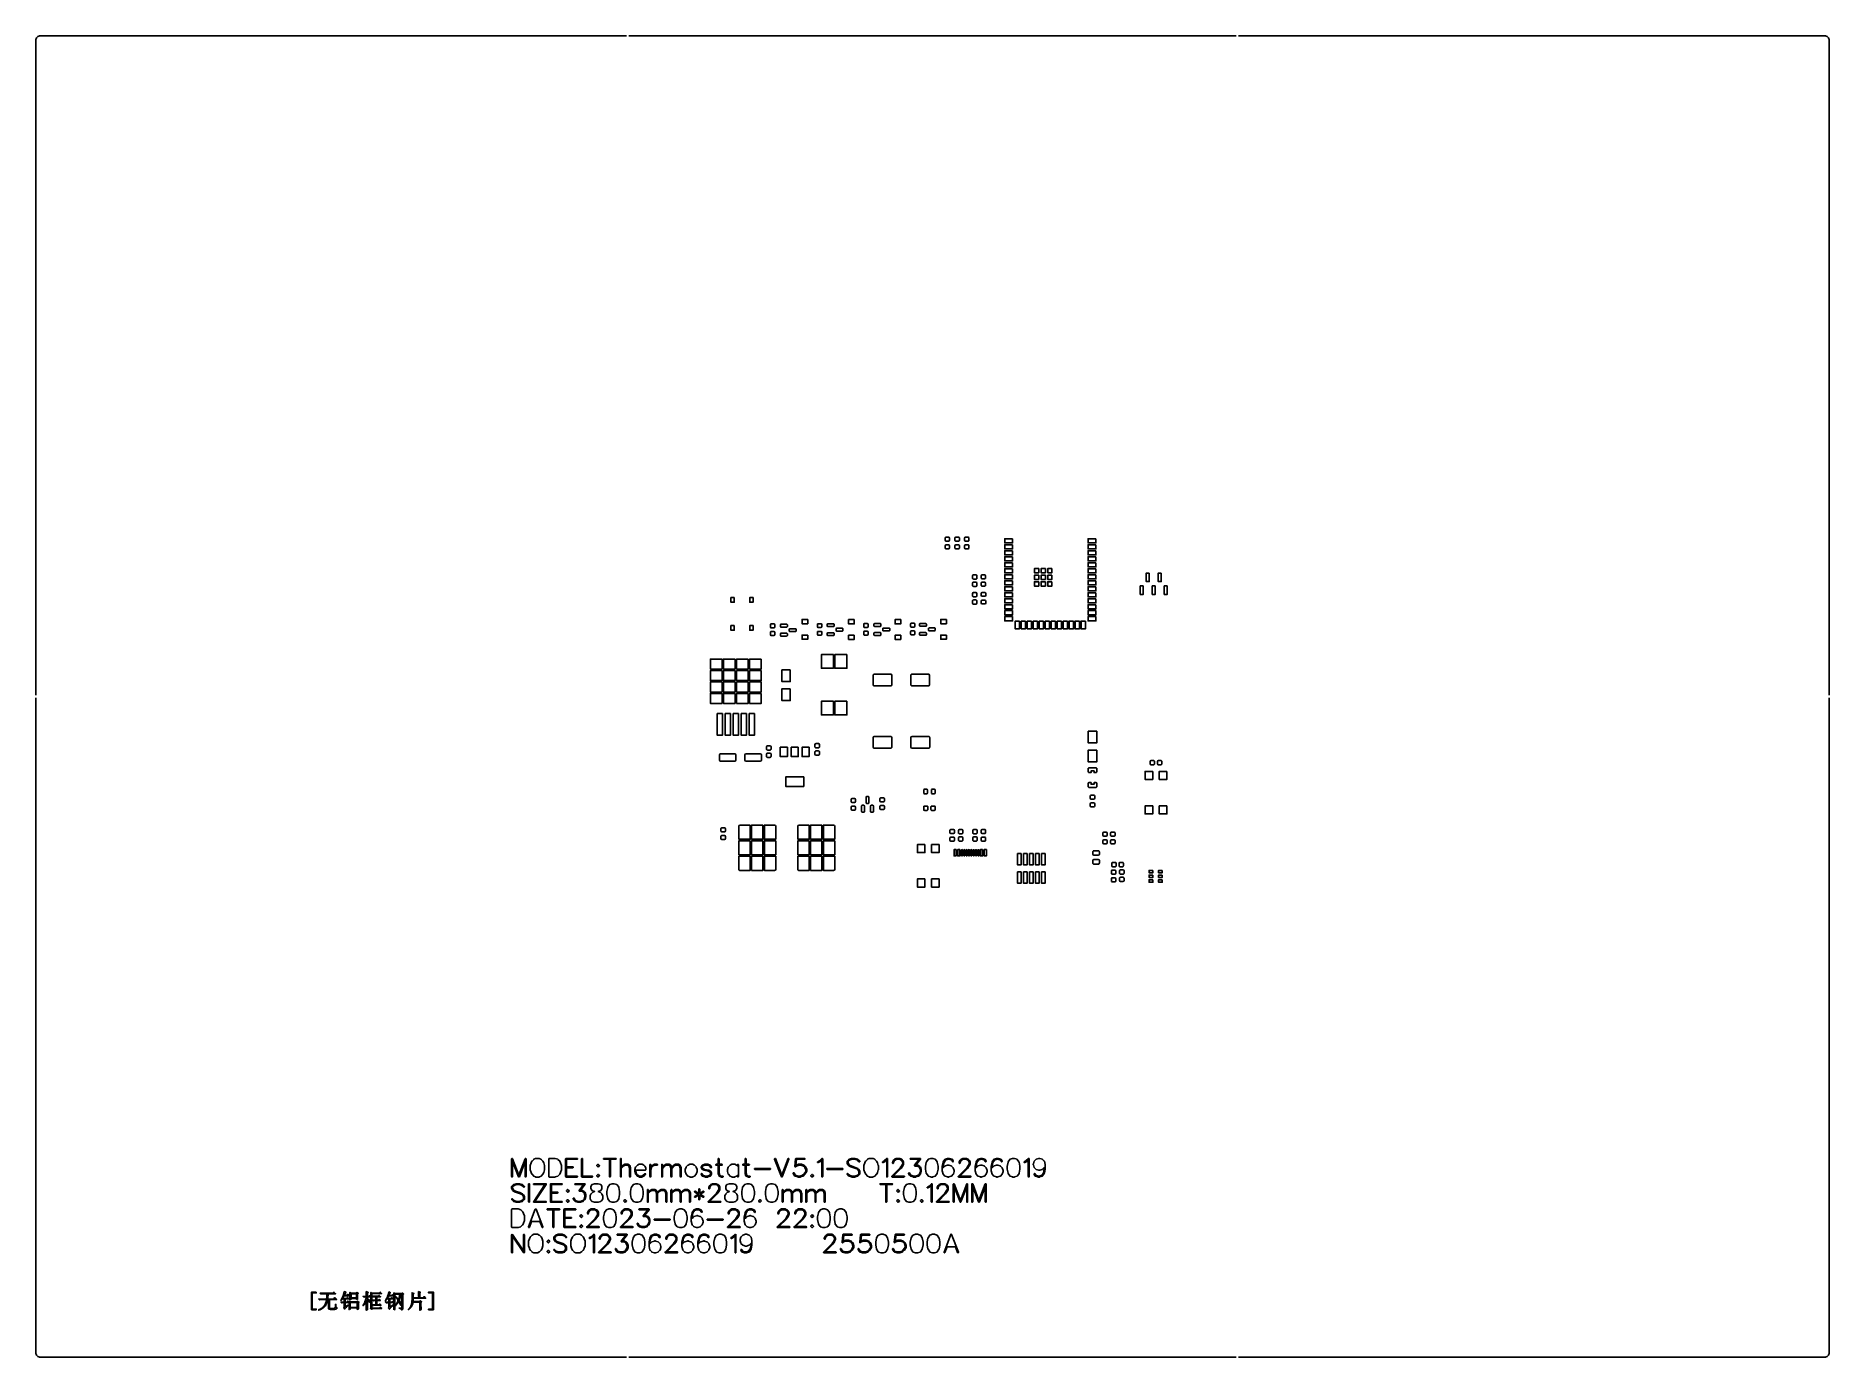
# Model space of a CAD drawing. Extents: x -190 to 190, y -140 to 140.
import ezdxf

# ---------------------------------------------------------------- set-up
doc = ezdxf.new("R2010")
doc.units = 0
doc.header["$MEASUREMENT"] = 0
doc.layers.get('0').update_dxf_attribs({"linetype": 'CONTINUOUS'})

msp = doc.modelspace()

# ---------------------------------------------------------------- linework, layer by layer
for points in [[(-190, 0.25), (-190, 139), (-190, 139, -0.414214), (-189, 140), (-189, 140), (-64.875, 140)], [(64.875, 140), (189, 140), (189, 140, -0.414214), (190, 139), (190, 139), (190, 0.25)], [(3.618, 33.558999, 0.414051), (3.413, 33.764001), (3.413, 33.764001), (2.873, 33.764001), (2.873, 33.764001, 0.414038), (2.669, 33.558999), (2.669, 33.558999), (2.669, 33.147), (2.669, 33.147, 0.414024), (2.873, 32.942002), (2.873, 32.942002), (3.413, 32.942002), (3.413, 32.942002, 0.414037), (3.618, 33.147), (3.618, 33.147), (3.618, 33.558999)], [(3.618, 31.932998, 0.414055), (3.413, 32.138), (3.413, 32.138), (2.873, 32.138), (2.873, 32.138, 0.414041), (2.669, 31.932998), (2.669, 31.932998), (2.669, 31.521001), (2.669, 31.521001, 0.414024), (2.873, 31.316001), (2.873, 31.316001), (3.413, 31.316001), (3.413, 31.316001, 0.414037), (3.618, 31.521001), (3.618, 31.521001), (3.618, 31.932998)], [(5.707, 33.558999, 0.414042), (5.503, 33.764001), (5.503, 33.764001), (4.963, 33.764001), (4.963, 33.764001, 0.414047), (4.758, 33.558999), (4.758, 33.558999), (4.758, 33.147), (4.758, 33.147, 0.414034), (4.963, 32.942002), (4.963, 32.942002), (5.503, 32.942002), (5.503, 32.942002, 0.414028), (5.707, 33.147), (5.707, 33.147), (5.707, 33.558999)], [(5.707, 31.932998, 0.414045), (5.503, 32.138), (5.503, 32.138), (4.963, 32.138), (4.963, 32.138, 0.414051), (4.758, 31.932998), (4.758, 31.932998), (4.758, 31.521001), (4.758, 31.521001, 0.414034), (4.963, 31.316001), (4.963, 31.316001), (5.503, 31.316001), (5.503, 31.316001, 0.414028), (5.707, 31.521001), (5.707, 31.521001), (5.707, 31.932998)], [(7.727, 33.558999, 0.414044), (7.523, 33.764001), (7.523, 33.764001), (6.983, 33.764001), (6.983, 33.764001, 0.414046), (6.778, 33.558999), (6.778, 33.558999), (6.778, 33.147), (6.778, 33.147, 0.414032), (6.983, 32.942002), (6.983, 32.942002), (7.523, 32.942002), (7.523, 32.942002, 0.41403), (7.727, 33.147), (7.727, 33.147), (7.727, 33.558999)], [(7.727, 31.932998, 0.414047), (7.523, 32.138), (7.523, 32.138), (6.983, 32.138), (6.983, 32.138, 0.414049), (6.778, 31.932998), (6.778, 31.932998), (6.778, 31.521001), (6.778, 31.521001, 0.414032), (6.983, 31.316001), (6.983, 31.316001), (7.523, 31.316001), (7.523, 31.316001, 0.41403), (7.727, 31.521001), (7.727, 31.521001), (7.727, 31.932998)], [(9.429, 25.559001, 0.413584), (9.204, 25.784001), (9.204, 25.784001), (8.706, 25.784001), (8.706, 25.784001, 0.413547), (8.481, 25.559001), (8.481, 25.559001), (8.481, 25.112), (8.481, 25.112, 0.41484), (8.706, 24.887), (8.706, 24.887), (9.204, 24.887), (9.204, 24.887, 0.414878), (9.429, 25.112), (9.429, 25.112), (9.429, 25.559001)], [(9.429, 24.009001, 0.413578), (9.204, 24.234001), (9.204, 24.234001), (8.706, 24.234001), (8.706, 24.234001, 0.41354), (8.481, 24.009001), (8.481, 24.009001), (8.481, 23.562), (8.481, 23.562, 0.414846), (8.706, 23.337), (8.706, 23.337), (9.204, 23.337), (9.204, 23.337, 0.414884), (9.429, 23.562), (9.429, 23.562), (9.429, 24.009001)], [(11.26, 25.58, 0.413588), (11.035, 25.805), (11.035, 25.805), (10.537001, 25.805), (10.537001, 25.805, 0.413564), (10.312001, 25.58), (10.312001, 25.58), (10.312001, 25.133), (10.312001, 25.133, 0.414845), (10.537001, 24.908), (10.537001, 24.908), (11.035, 24.908), (11.035, 24.908, 0.414869), (11.26, 25.133), (11.26, 25.133), (11.26, 25.58)], [(11.26, 24.03, 0.413582), (11.035, 24.255), (11.035, 24.255), (10.537001, 24.255), (10.537001, 24.255, 0.413558), (10.312001, 24.03), (10.312001, 24.03), (10.312001, 23.583), (10.312001, 23.583, 0.414851), (10.537001, 23.358), (10.537001, 23.358), (11.035, 23.358), (11.035, 23.358, 0.414875), (11.26, 23.583), (11.26, 23.583), (11.26, 24.03)], [(9.419, 21.791001, 0.413589), (9.194, 22.016001), (9.194, 22.016001), (8.696, 22.016001), (8.696, 22.016001, 0.413549), (8.471, 21.791001), (8.471, 21.791001), (8.471, 21.344001), (8.471, 21.344001, 0.414842), (8.696, 21.119001), (8.696, 21.119001), (9.194, 21.119001), (9.194, 21.119001, 0.414883), (9.419, 21.344001), (9.419, 21.344001), (9.419, 21.791001)], [(9.419, 20.24, 0.414886), (9.194, 20.465), (9.194, 20.465), (8.696, 20.465), (8.696, 20.465, 0.414846), (8.471, 20.24), (8.471, 20.24), (8.471, 19.793), (8.471, 19.793, 0.413544), (8.696, 19.568), (8.696, 19.568), (9.194, 19.568), (9.194, 19.568, 0.413585), (9.419, 19.793), (9.419, 19.793), (9.419, 20.24)], [(11.28, 21.850999, 0.414049), (11.075, 22.056001), (11.075, 22.056001), (10.535, 22.056001), (10.535, 22.056001, 0.41404), (10.331, 21.850999), (10.331, 21.850999), (10.331, 21.438999), (10.331, 21.438999, 0.41403), (10.535, 21.233999), (10.535, 21.233999), (11.075, 21.233999), (11.075, 21.233999, 0.414039), (11.28, 21.438999), (11.28, 21.438999), (11.28, 21.850999)], [(11.28, 20.225, 0.414047), (11.075, 20.43), (11.075, 20.43), (10.535, 20.43), (10.535, 20.43, 0.414038), (10.331, 20.225), (10.331, 20.225), (10.331, 19.812999), (10.331, 19.812999, 0.414028), (10.535, 19.608), (10.535, 19.608), (11.075, 19.608), (11.075, 19.608, 0.414037), (11.28, 19.812999), (11.28, 19.812999), (11.28, 20.225)], [(-33.413999, 15.179, 0.414035), (-33.618, 15.384), (-33.618, 15.384), (-34.157998, 15.384), (-34.157998, 15.384, 0.414041), (-34.363, 15.179), (-34.363, 15.179), (-34.363, 14.767), (-34.363, 14.767, 0.414044), (-34.157998, 14.562), (-34.157998, 14.562), (-33.618, 14.562), (-33.618, 14.562, 0.414038), (-33.413999, 14.767), (-33.413999, 14.767), (-33.413999, 15.179)], [(-30.757, 15.16, 0.414218), (-30.907, 15.31), (-30.907, 15.31), (-32.081001, 15.31), (-32.081001, 15.31, 0.414199), (-32.230999, 15.16), (-32.230999, 15.16), (-32.230999, 14.86), (-32.230999, 14.86, 0.414209), (-32.081001, 14.71), (-32.081001, 14.71), (-30.907, 14.71), (-30.907, 14.71, 0.414228), (-30.757, 14.86), (-30.757, 14.86), (-30.757, 15.16)], [(-23.452, 15.229, 0.414049), (-23.657, 15.434), (-23.657, 15.434), (-24.197, 15.434), (-24.197, 15.434, 0.41403), (-24.401001, 15.229), (-24.401001, 15.229), (-24.401001, 14.817001), (-24.401001, 14.817001, 0.414033), (-24.197, 14.612), (-24.197, 14.612), (-23.657, 14.612), (-23.657, 14.612, 0.414053), (-23.452, 14.817001), (-23.452, 14.817001), (-23.452, 15.229)], [(-20.847, 15.26, 0.414233), (-20.997002, 15.41), (-20.997002, 15.41), (-22.171001, 15.41), (-22.171001, 15.41, 0.414199), (-22.321001, 15.26), (-22.321001, 15.26), (-22.321001, 14.96), (-22.321001, 14.96, 0.414199), (-22.171001, 14.81), (-22.171001, 14.81), (-20.997002, 14.81), (-20.997002, 14.81, 0.414233), (-20.847, 14.96), (-20.847, 14.96), (-20.847, 15.26)], [(-13.632001, 15.269, 0.414035), (-13.837001, 15.474), (-13.837001, 15.474), (-14.377, 15.474), (-14.377, 15.474, 0.414026), (-14.581, 15.269), (-14.581, 15.269), (-14.581, 14.857), (-14.581, 14.857, 0.414044), (-14.377, 14.652), (-14.377, 14.652), (-13.837001, 14.652), (-13.837001, 14.652, 0.414053), (-13.632001, 14.857), (-13.632001, 14.857), (-13.632001, 15.269)], [(-10.937, 15.3, 0.414218), (-11.087001, 15.45), (-11.087001, 15.45), (-12.261, 15.45), (-12.261, 15.45, 0.414192), (-12.411, 15.3), (-12.411, 15.3), (-12.411, 15), (-12.411, 15, 0.414211), (-12.261, 14.85), (-12.261, 14.85), (-11.087001, 14.85), (-11.087001, 14.85, 0.414237), (-10.937, 15), (-10.937, 15), (-10.937, 15.3)], [(-3.722, 15.328999, 0.41405), (-3.927, 15.533999), (-3.927, 15.533999), (-4.467, 15.533999), (-4.467, 15.533999, 0.414036), (-4.671, 15.328999), (-4.671, 15.328999), (-4.671, 14.917001), (-4.671, 14.917001, 0.414032), (-4.467, 14.712001), (-4.467, 14.712001), (-3.927, 14.712001), (-3.927, 14.712001, 0.414046), (-3.722, 14.917001), (-3.722, 14.917001), (-3.722, 15.328999)], [(-1.277, 15.32, 0.414206), (-1.427, 15.47), (-1.427, 15.47), (-2.601, 15.47), (-2.601, 15.47, 0.414222), (-2.751, 15.32), (-2.751, 15.32), (-2.751, 15.02), (-2.751, 15.02, 0.414222), (-2.601, 14.87), (-2.601, 14.87), (-1.427, 14.87), (-1.427, 14.87, 0.414206), (-1.277, 15.02), (-1.277, 15.02), (-1.277, 15.32)], [(-33.413999, 13.553, 0.414035), (-33.618, 13.758), (-33.618, 13.758), (-34.157998, 13.758), (-34.157998, 13.758, 0.414041), (-34.363, 13.553), (-34.363, 13.553), (-34.363, 13.141), (-34.363, 13.141, 0.414044), (-34.157998, 12.936), (-34.157998, 12.936), (-33.618, 12.936), (-33.618, 12.936, 0.414038), (-33.413999, 13.141), (-33.413999, 13.141), (-33.413999, 13.553)], [(-30.757, 13.26, 0.414216), (-30.907, 13.41), (-30.907, 13.41), (-32.081001, 13.41), (-32.081001, 13.41, 0.414197), (-32.230999, 13.26), (-32.230999, 13.26), (-32.230999, 12.96), (-32.230999, 12.96, 0.414211), (-32.081001, 12.81), (-32.081001, 12.81), (-30.907, 12.81), (-30.907, 12.81, 0.41423), (-30.757, 12.96), (-30.757, 12.96), (-30.757, 13.26)], [(-28.882, 14.21, 0.414211), (-29.032, 14.36), (-29.032, 14.36), (-30.206001, 14.36), (-30.206001, 14.36, 0.414202), (-30.355999, 14.21), (-30.355999, 14.21), (-30.355999, 13.91), (-30.355999, 13.91, 0.414214), (-30.206001, 13.76), (-30.206001, 13.76), (-29.032, 13.76), (-29.032, 13.76, 0.414223), (-28.882, 13.91), (-28.882, 13.91), (-28.882, 14.21)], [(-23.452, 13.603, 0.414049), (-23.657, 13.808), (-23.657, 13.808), (-24.197, 13.808), (-24.197, 13.808, 0.41403), (-24.401001, 13.603), (-24.401001, 13.603), (-24.401001, 13.191), (-24.401001, 13.191, 0.41403), (-24.197, 12.986), (-24.197, 12.986), (-23.657, 12.986), (-23.657, 12.986, 0.414049), (-23.452, 13.191), (-23.452, 13.191), (-23.452, 13.603)], [(-20.847, 13.36, 0.41423), (-20.997002, 13.51), (-20.997002, 13.51), (-22.171001, 13.51), (-22.171001, 13.51, 0.414197), (-22.321001, 13.36), (-22.321001, 13.36), (-22.321001, 13.06), (-22.321001, 13.06, 0.414204), (-22.171001, 12.91), (-22.171001, 12.91), (-20.997002, 12.91), (-20.997002, 12.91, 0.414237), (-20.847, 13.06), (-20.847, 13.06), (-20.847, 13.36)], [(-18.972, 14.311, 0.414223), (-19.122001, 14.461), (-19.122001, 14.461), (-20.296, 14.461), (-20.296, 14.461, 0.414199), (-20.446001, 14.311), (-20.446001, 14.311), (-20.446001, 14.011), (-20.446001, 14.011, 0.414209), (-20.296, 13.861), (-20.296, 13.861), (-19.122001, 13.861), (-19.122001, 13.861, 0.414233), (-18.972, 14.011), (-18.972, 14.011), (-18.972, 14.311)], [(-13.632001, 13.643, 0.414037), (-13.837001, 13.848), (-13.837001, 13.848), (-14.377, 13.848), (-14.377, 13.848, 0.414028), (-14.581, 13.643), (-14.581, 13.643), (-14.581, 13.231), (-14.581, 13.231, 0.414044), (-14.377, 13.026), (-14.377, 13.026), (-13.837001, 13.026), (-13.837001, 13.026, 0.414053), (-13.632001, 13.231), (-13.632001, 13.231), (-13.632001, 13.643)], [(-10.937, 13.4, 0.414228), (-11.087001, 13.55), (-11.087001, 13.55), (-12.261, 13.55), (-12.261, 13.55, 0.414202), (-12.411, 13.4), (-12.411, 13.4), (-12.411, 13.1), (-12.411, 13.1, 0.414202), (-12.261, 12.95), (-12.261, 12.95), (-11.087001, 12.95), (-11.087001, 12.95, 0.414228), (-10.937, 13.1), (-10.937, 13.1), (-10.937, 13.4)], [(-9.062, 14.35, 0.414224), (-9.212, 14.5), (-9.212, 14.5), (-10.386001, 14.5), (-10.386001, 14.5, 0.414206), (-10.536, 14.35), (-10.536, 14.35), (-10.536, 14.05), (-10.536, 14.05, 0.414202), (-10.386001, 13.9), (-10.386001, 13.9), (-9.212, 13.9), (-9.212, 13.9, 0.41422), (-9.062, 14.05), (-9.062, 14.05), (-9.062, 14.35)], [(-3.722, 13.702999, 0.41405), (-3.927, 13.907999), (-3.927, 13.907999), (-4.467, 13.907999), (-4.467, 13.907999, 0.414036), (-4.671, 13.702999), (-4.671, 13.702999), (-4.671, 13.291001), (-4.671, 13.291001, 0.414032), (-4.467, 13.086), (-4.467, 13.086), (-3.927, 13.086), (-3.927, 13.086, 0.414046), (-3.722, 13.291001), (-3.722, 13.291001), (-3.722, 13.702999)], [(-1.277, 13.42, 0.414198), (-1.427, 13.57), (-1.427, 13.57), (-2.601, 13.57), (-2.601, 13.57, 0.414215), (-2.751, 13.42), (-2.751, 13.42), (-2.751, 13.12), (-2.751, 13.12, 0.414227), (-2.601, 12.97), (-2.601, 12.97), (-1.427, 12.97), (-1.427, 12.97, 0.41421), (-1.277, 13.12), (-1.277, 13.12), (-1.277, 13.42)], [(0.598, 14.37, 0.414198), (0.448, 14.52), (0.448, 14.52), (-0.726, 14.52), (-0.726, 14.52, 0.41422), (-0.876, 14.37), (-0.876, 14.37), (-0.876, 14.07), (-0.876, 14.07, 0.414229), (-0.726, 13.92), (-0.726, 13.92), (0.448, 13.92), (0.448, 13.92, 0.414207), (0.598, 14.07), (0.598, 14.07), (0.598, 14.37)], [(-8.609, 4.478, 0.413633), (-8.859, 4.728), (-8.859, 4.728), (-12.353999, 4.728), (-12.353999, 4.728, 0.414799), (-12.604, 4.478), (-12.604, 4.478), (-12.604, 2.482), (-12.604, 2.482, 0.414796), (-12.353999, 2.232), (-12.353999, 2.232), (-8.859, 2.232), (-8.859, 2.232, 0.41363), (-8.609, 2.482), (-8.609, 2.482), (-8.609, 4.478)], [(-0.609, 4.478, 0.413634), (-0.859, 4.728), (-0.859, 4.728), (-4.354, 4.728), (-4.354, 4.728, 0.414797), (-4.604, 4.478), (-4.604, 4.478), (-4.604, 2.482), (-4.604, 2.482, 0.414794), (-4.354, 2.232), (-4.354, 2.232), (-0.859, 2.232), (-0.859, 2.232, 0.413632), (-0.609, 2.482), (-0.609, 2.482), (-0.609, 4.478)], [(-64.875, -140), (-189, -140), (-189, -140, -0.414214), (-190, -139), (-190, -139), (-190, -0.25)], [(190, -0.25), (190, -139), (190, -139, -0.414214), (189, -140), (189, -140), (64.875, -140)], [(-34.222, -10.681, 0.413594), (-34.447, -10.456), (-34.447, -10.456), (-34.945, -10.456), (-34.945, -10.456, 0.413544), (-35.17, -10.681), (-35.17, -10.681), (-35.17, -11.128), (-35.17, -11.128, 0.414832), (-34.945, -11.353), (-34.945, -11.353), (-34.447, -11.353), (-34.447, -11.353, 0.414883), (-34.222, -11.128), (-34.222, -11.128), (-34.222, -10.681)], [(-23.963, -10.211, 0.413575), (-24.188, -9.986), (-24.188, -9.986), (-24.685999, -9.986), (-24.685999, -9.986, 0.413559), (-24.910999, -10.211), (-24.910999, -10.211), (-24.910999, -10.657999), (-24.910999, -10.657999, 0.414856), (-24.685999, -10.882999), (-24.685999, -10.882999), (-24.188, -10.882999), (-24.188, -10.882999, 0.414872), (-23.963, -10.657999), (-23.963, -10.657999), (-23.963, -10.211)], [(-8.587, -8.712, 0.414797), (-8.837, -8.462), (-8.837, -8.462), (-12.332, -8.462), (-12.332, -8.462, 0.413635), (-12.582001, -8.712), (-12.582001, -8.712), (-12.582001, -10.707999), (-12.582001, -10.707999, 0.413632), (-12.332, -10.958), (-12.332, -10.958), (-8.837, -10.958), (-8.837, -10.958, 0.414793), (-8.587, -10.707999), (-8.587, -10.707999), (-8.587, -8.712)], [(-0.587, -8.712, 0.414798), (-0.837, -8.462), (-0.837, -8.462), (-4.332, -8.462), (-4.332, -8.462, 0.413635), (-4.582, -8.712), (-4.582, -8.712), (-4.582, -10.707999), (-4.582, -10.707999, 0.413631), (-4.332, -10.958), (-4.332, -10.958), (-0.837, -10.958), (-0.837, -10.958, 0.414794), (-0.587, -10.707999), (-0.587, -10.707999), (-0.587, -8.712)], [(-41.657998, -12.384, 0.413848), (-41.910996, -12.131), (-41.910996, -12.131), (-44.902998, -12.131), (-44.902998, -12.131, 0.413848), (-45.155996, -12.384), (-45.155996, -12.384), (-45.155996, -13.476), (-45.155996, -13.476, 0.413842), (-44.902998, -13.728999), (-44.902998, -13.728999), (-41.910996, -13.728999), (-41.910996, -13.728999, 0.413842), (-41.657998, -13.476), (-41.657998, -13.476), (-41.657998, -12.384)], [(-36.257, -12.384, 0.413856), (-36.509998, -12.131), (-36.509998, -12.131), (-39.502, -12.131), (-39.502, -12.131, 0.413848), (-39.755002, -12.384), (-39.755002, -12.384), (-39.755002, -13.476), (-39.755002, -13.476, 0.413842), (-39.502, -13.728999), (-39.502, -13.728999), (-36.509998, -13.728999), (-36.509998, -13.728999, 0.413851), (-36.257, -13.476), (-36.257, -13.476), (-36.257, -12.384)], [(-34.222, -12.231, 0.413589), (-34.447, -12.006), (-34.447, -12.006), (-34.945, -12.006), (-34.945, -12.006, 0.413539), (-35.17, -12.231), (-35.17, -12.231), (-35.17, -12.678), (-35.17, -12.678, 0.414838), (-34.945, -12.903), (-34.945, -12.903), (-34.447, -12.903), (-34.447, -12.903, 0.41489), (-34.222, -12.678), (-34.222, -12.678), (-34.222, -12.231)], [(-23.963, -11.762, 0.41487), (-24.188, -11.537), (-24.188, -11.537), (-24.685999, -11.537), (-24.685999, -11.537, 0.414854), (-24.910999, -11.762), (-24.910999, -11.762), (-24.910999, -12.209), (-24.910999, -12.209, 0.413559), (-24.685999, -12.434), (-24.685999, -12.434), (-24.188, -12.434), (-24.188, -12.434, 0.413575), (-23.963, -12.209), (-23.963, -12.209), (-23.963, -11.762)], [(34.858, -15.332001, 0.414214), (34.607998, -15.082), (34.607998, -15.082), (33.209998, -15.082), (33.209998, -15.082, 0.414214), (32.960002, -15.332001), (32.960002, -15.332001), (32.960002, -15.88), (32.960002, -15.88, 0.414214), (33.209998, -16.13), (33.209998, -16.13), (33.592998, -16.13), (33.592998, -16.13), (33.592998, -15.781), (33.592998, -15.781), (34.224998, -15.781), (34.224998, -15.781), (34.224998, -16.13), (34.224998, -16.13), (34.607998, -16.13), (34.607998, -16.13, 0.414214), (34.858, -15.88), (34.858, -15.88), (34.858, -15.332001)], [(47.033003, -13.779, 0.414843), (46.808003, -13.554), (46.808003, -13.554), (46.361001, -13.554), (46.361001, -13.554, 0.413559), (46.136001, -13.779), (46.136001, -13.779), (46.136001, -14.277), (46.136001, -14.277, 0.413585), (46.361001, -14.502), (46.361001, -14.502), (46.808003, -14.502), (46.808003, -14.502, 0.414869), (47.033003, -14.277), (47.033003, -14.277), (47.033003, -13.779)], [(48.583003, -13.779, 0.41485), (48.358003, -13.554), (48.358003, -13.554), (47.911001, -13.554), (47.911001, -13.554, 0.413553), (47.686001, -13.779), (47.686001, -13.779), (47.686001, -14.277), (47.686001, -14.277, 0.413578), (47.911001, -14.502), (47.911001, -14.502), (48.358003, -14.502), (48.358003, -14.502, 0.414875), (48.583003, -14.277), (48.583003, -14.277), (48.583003, -13.779)], [(34.858, -18.482, 0.414211), (34.607998, -18.232), (34.607998, -18.232), (34.224998, -18.232), (34.224998, -18.232), (34.224998, -18.581), (34.224998, -18.581), (33.592998, -18.581), (33.592998, -18.581), (33.592998, -18.232), (33.592998, -18.232), (33.209998, -18.232), (33.209998, -18.232, 0.414211), (32.960002, -18.482), (32.960002, -18.482), (32.960002, -19.029999), (32.960002, -19.029999, 0.414214), (33.209998, -19.28), (33.209998, -19.28), (34.607998, -19.28), (34.607998, -19.28, 0.414214), (34.858, -19.029999), (34.858, -19.029999), (34.858, -18.482)], [(-16.292001, -21.831001, 0.414034), (-16.497, -21.625999), (-16.497, -21.625999), (-17.037001, -21.625999), (-17.037001, -21.625999, 0.414031), (-17.241, -21.831001), (-17.241, -21.831001), (-17.241, -22.243), (-17.241, -22.243, 0.414042), (-17.037001, -22.448), (-17.037001, -22.448), (-16.497, -22.448), (-16.497, -22.448, 0.414044), (-16.292001, -22.243), (-16.292001, -22.243), (-16.292001, -21.831001)], [(-13.466, -21.335, 0.413245), (-13.616, -21.185), (-13.616, -21.185), (-13.916, -21.185), (-13.916, -21.185, 0.41324), (-14.066, -21.335), (-14.066, -21.335), (-14.066, -22.507998), (-14.066, -22.507998, 0.41519), (-13.916, -22.658), (-13.916, -22.658), (-13.616, -22.658), (-13.616, -22.658, 0.415194), (-13.466, -22.507998), (-13.466, -22.507998), (-13.466, -21.335)], [(-10.183, -21.710999, 0.414019), (-10.387, -21.506001), (-10.387, -21.506001), (-10.927, -21.506001), (-10.927, -21.506001, 0.414034), (-11.132, -21.710999), (-11.132, -21.710999), (-11.132, -22.123), (-11.132, -22.123, 0.414054), (-10.927, -22.328), (-10.927, -22.328), (-10.387, -22.328), (-10.387, -22.328, 0.41404), (-10.183, -22.123), (-10.183, -22.123), (-10.183, -21.710999)], [(-1.047, -19.856, 0.413788), (-1.254, -19.649), (-1.254, -19.649), (-1.662, -19.649), (-1.662, -19.649, 0.413781), (-1.869, -19.856), (-1.869, -19.856), (-1.869, -20.392001), (-1.869, -20.392001, 0.413764), (-1.662, -20.598), (-1.662, -20.598), (-1.254, -20.598), (-1.254, -20.598, 0.413772), (-1.047, -20.392001), (-1.047, -20.392001), (-1.047, -19.856)], [(0.579, -19.856, 0.413789), (0.372, -19.649), (0.372, -19.649), (-0.036, -19.649), (-0.036, -19.649, 0.41378), (-0.243, -19.856), (-0.243, -19.856), (-0.243, -20.392001), (-0.243, -20.392001, 0.413764), (-0.036, -20.598), (-0.036, -20.598), (0.372, -20.598), (0.372, -20.598, 0.413772), (0.579, -20.392001), (0.579, -20.392001), (0.579, -19.856)], [(34.373999, -21.137, 0.414046), (34.168999, -20.932), (34.168999, -20.932), (33.628999, -20.932), (33.628999, -20.932, 0.41403), (33.425, -21.137), (33.425, -21.137), (33.425, -21.548999), (33.425, -21.548999, 0.41403), (33.628999, -21.754001), (33.628999, -21.754001), (34.168999, -21.754001), (34.168999, -21.754001, 0.414046), (34.373999, -21.548999), (34.373999, -21.548999), (34.373999, -21.137)], [(34.373999, -22.763, 0.414049), (34.168999, -22.558), (34.168999, -22.558), (33.628999, -22.558), (33.628999, -22.558, 0.414033), (33.425, -22.763), (33.425, -22.763), (33.425, -23.175), (33.425, -23.175, 0.41403), (33.628999, -23.38), (33.628999, -23.38), (34.168999, -23.38), (34.168999, -23.38, 0.414046), (34.373999, -23.175), (34.373999, -23.175), (34.373999, -22.763)], [(-16.292001, -23.457, 0.41403), (-16.497, -23.252), (-16.497, -23.252), (-17.037001, -23.252), (-17.037001, -23.252, 0.414028), (-17.241, -23.457), (-17.241, -23.457), (-17.241, -23.869001), (-17.241, -23.869001, 0.414042), (-17.037001, -24.073999), (-17.037001, -24.073999), (-16.497, -24.073999), (-16.497, -24.073999, 0.414044), (-16.292001, -23.869001), (-16.292001, -23.869001), (-16.292001, -23.457)], [(-14.416, -23.21, 0.413233), (-14.566, -23.06), (-14.566, -23.06), (-14.866, -23.06), (-14.866, -23.06, 0.413261), (-15.016, -23.21), (-15.016, -23.21), (-15.016, -24.382998), (-15.016, -24.382998, 0.415202), (-14.866, -24.533), (-14.866, -24.533), (-14.566, -24.533), (-14.566, -24.533, 0.415173), (-14.416, -24.382998), (-14.416, -24.382998), (-14.416, -23.21)], [(-12.517, -23.21, 0.413242), (-12.667001, -23.06), (-12.667001, -23.06), (-12.967, -23.06), (-12.967, -23.06, 0.413254), (-13.117, -23.21), (-13.117, -23.21), (-13.117, -24.382998), (-13.117, -24.382998, 0.415194), (-12.967, -24.533), (-12.967, -24.533), (-12.667001, -24.533), (-12.667001, -24.533, 0.415182), (-12.517, -24.382998), (-12.517, -24.382998), (-12.517, -23.21)], [(-10.183, -23.337, 0.414023), (-10.387, -23.132), (-10.387, -23.132), (-10.927, -23.132), (-10.927, -23.132, 0.414037), (-11.132, -23.337), (-11.132, -23.337), (-11.132, -23.748999), (-11.132, -23.748999, 0.414054), (-10.927, -23.954001), (-10.927, -23.954001), (-10.387, -23.954001), (-10.387, -23.954001, 0.41404), (-10.183, -23.748999), (-10.183, -23.748999), (-10.183, -23.337)], [(-0.973, -23.430999, 0.414842), (-1.198, -23.205999), (-1.198, -23.205999), (-1.645, -23.205999), (-1.645, -23.205999, 0.413548), (-1.87, -23.430999), (-1.87, -23.430999), (-1.87, -23.928999), (-1.87, -23.928999, 0.413583), (-1.645, -24.153999), (-1.645, -24.153999), (-1.198, -24.153999), (-1.198, -24.153999, 0.414877), (-0.973, -23.928999), (-0.973, -23.928999), (-0.973, -23.430999)], [(0.578, -23.430999, 0.413545), (0.353, -23.205999), (0.353, -23.205999), (-0.094, -23.205999), (-0.094, -23.205999, 0.414845), (-0.319, -23.430999), (-0.319, -23.430999), (-0.319, -23.928999), (-0.319, -23.928999, 0.41488), (-0.094, -24.153999), (-0.094, -24.153999), (0.353, -24.153999), (0.353, -24.153999, 0.41358), (0.578, -23.928999), (0.578, -23.928999), (0.578, -23.430999)], [(-43.871997, -28.051001, 0.414042), (-44.077002, -27.845999), (-44.077002, -27.845999), (-44.617002, -27.845999), (-44.617002, -27.845999, 0.414037), (-44.821001, -28.051001), (-44.821001, -28.051001), (-44.821001, -28.463), (-44.821001, -28.463, 0.41404), (-44.617002, -28.668), (-44.617002, -28.668), (-44.077002, -28.668), (-44.077002, -28.668, 0.414046), (-43.871997, -28.463), (-43.871997, -28.463), (-43.871997, -28.051001)], [(-43.871997, -29.677, 0.414039), (-44.077002, -29.472), (-44.077002, -29.472), (-44.617002, -29.472), (-44.617002, -29.472, 0.414033), (-44.821001, -29.677), (-44.821001, -29.677), (-44.821001, -30.088999), (-44.821001, -30.088999, 0.414044), (-44.617002, -30.293999), (-44.617002, -30.293999), (-44.077002, -30.293999), (-44.077002, -30.293999, 0.414049), (-43.871997, -30.088999), (-43.871997, -30.088999), (-43.871997, -29.677)], [(-38.621001, -27.263), (-40.770002, -27.263), (-40.770002, -27.263, 0.413272), (-41.021001, -27.512), (-41.021001, -27.512), (-41.02, -27.512998), (-41.02, -27.512998), (-41.02, -30.262), (-41.02, -30.262), (-38.621001, -30.262), (-38.621001, -30.262), (-38.621001, -27.263)], [(-33.220999, -27.512, 0.413084), (-33.47, -27.263), (-33.47, -27.263), (-35.62, -27.263), (-35.62, -27.263), (-35.62, -30.262), (-35.62, -30.262), (-33.22, -30.262), (-33.22, -30.262), (-33.22, -27.512998), (-33.22, -27.512998), (-33.220999, -27.512)], [(-26.121001, -27.263), (-28.27, -27.263), (-28.27, -27.263, 0.413278), (-28.520999, -27.512), (-28.520999, -27.512), (-28.52, -27.512998), (-28.52, -27.512998), (-28.52, -30.262), (-28.52, -30.262), (-26.121001, -30.262), (-26.121001, -30.262), (-26.121001, -27.263)], [(-20.720999, -27.512, 0.41309), (-20.97, -27.263), (-20.97, -27.263), (-23.12, -27.263), (-23.12, -27.263), (-23.12, -30.262), (-23.12, -30.262), (-20.72, -30.262), (-20.72, -30.262), (-20.72, -27.512998), (-20.72, -27.512998), (-20.720999, -27.512)], [(4.656, -28.410999, 0.414041), (4.451, -28.206001), (4.451, -28.206001), (3.911, -28.206001), (3.911, -28.206001, 0.414027), (3.707, -28.410999), (3.707, -28.410999), (3.707, -28.823), (3.707, -28.823, 0.414031), (3.911, -29.028), (3.911, -29.028), (4.451, -29.028), (4.451, -29.028, 0.414044), (4.656, -28.823), (4.656, -28.823), (4.656, -28.410999)], [(4.656, -30.037002, 0.414048), (4.451, -29.832), (4.451, -29.832), (3.911, -29.832), (3.911, -29.832, 0.414034), (3.707, -30.037002), (3.707, -30.037002), (3.707, -30.448999), (3.707, -30.448999, 0.414034), (3.911, -30.653999), (3.911, -30.653999), (4.451, -30.653999), (4.451, -30.653999, 0.414048), (4.656, -30.448999), (4.656, -30.448999), (4.656, -30.037002)], [(6.429, -28.431001, 0.413589), (6.204, -28.206001), (6.204, -28.206001), (5.706, -28.206001), (5.706, -28.206001, 0.413568), (5.481, -28.431001), (5.481, -28.431001), (5.481, -28.878), (5.481, -28.878, 0.414839), (5.706, -29.103), (5.706, -29.103), (6.204, -29.103), (6.204, -29.103, 0.41486), (6.429, -28.878), (6.429, -28.878), (6.429, -28.431001)], [(6.429, -29.981001, 0.413582), (6.204, -29.756001), (6.204, -29.756001), (5.706, -29.756001), (5.706, -29.756001, 0.413562), (5.481, -29.981001), (5.481, -29.981001), (5.481, -30.428), (5.481, -30.428, 0.414846), (5.706, -30.653), (5.706, -30.653), (6.204, -30.653), (6.204, -30.653, 0.414866), (6.429, -30.428), (6.429, -30.428), (6.429, -29.981001)], [(9.477, -28.431001, 0.413593), (9.252, -28.206001), (9.252, -28.206001), (8.754, -28.206001), (8.754, -28.206001, 0.413566), (8.529, -28.431001), (8.529, -28.431001), (8.529, -28.878), (8.529, -28.878, 0.414837), (8.754, -29.103), (8.754, -29.103), (9.252, -29.103), (9.252, -29.103, 0.414865), (9.477, -28.878), (9.477, -28.878), (9.477, -28.431001)], [(9.477, -29.981001, 0.413587), (9.252, -29.756001), (9.252, -29.756001), (8.754, -29.756001), (8.754, -29.756001, 0.413559), (8.529, -29.981001), (8.529, -29.981001), (8.529, -30.428), (8.529, -30.428, 0.414843), (8.754, -30.653), (8.754, -30.653), (9.252, -30.653), (9.252, -30.653, 0.414871), (9.477, -30.428), (9.477, -30.428), (9.477, -29.981001)], [(11.26, -28.410999, 0.414042), (11.055, -28.206001), (11.055, -28.206001), (10.515, -28.206001), (10.515, -28.206001, 0.414026), (10.311, -28.410999), (10.311, -28.410999), (10.311, -28.823), (10.311, -28.823, 0.41403), (10.515, -29.028), (10.515, -29.028), (11.055, -29.028), (11.055, -29.028, 0.414046), (11.26, -28.823), (11.26, -28.823), (11.26, -28.410999)], [(11.26, -30.037002, 0.414049), (11.055, -29.832), (11.055, -29.832), (10.515, -29.832), (10.515, -29.832, 0.414033), (10.311, -30.037002), (10.311, -30.037002), (10.311, -30.448999), (10.311, -30.448999, 0.414033), (10.515, -30.653999), (10.515, -30.653999), (11.055, -30.653999), (11.055, -30.653999, 0.414049), (11.26, -30.448999), (11.26, -30.448999), (11.26, -30.037002)], [(37.021001, -28.948, 0.414047), (36.817, -28.743), (36.817, -28.743), (36.277, -28.743), (36.277, -28.743, 0.414049), (36.072002, -28.948), (36.072002, -28.948), (36.072002, -29.36), (36.072002, -29.36, 0.414028), (36.277, -29.565), (36.277, -29.565), (36.817, -29.565), (36.817, -29.565, 0.414026), (37.021001, -29.36), (37.021001, -29.36), (37.021001, -28.948)], [(37.021001, -30.573999, 0.414047), (36.817, -30.369001), (36.817, -30.369001), (36.277, -30.369001), (36.277, -30.369001, 0.414049), (36.072002, -30.573999), (36.072002, -30.573999), (36.072002, -30.986001), (36.072002, -30.986001, 0.414028), (36.277, -31.191001), (36.277, -31.191001), (36.817, -31.191001), (36.817, -31.191001, 0.414026), (37.021001, -30.986001), (37.021001, -30.986001), (37.021001, -30.573999)], [(38.692002, -28.948, 0.414042), (38.487, -28.743), (38.487, -28.743), (37.947, -28.743), (37.947, -28.743, 0.414047), (37.742998, -28.948), (37.742998, -28.948), (37.742998, -29.36), (37.742998, -29.36, 0.414026), (37.947, -29.565), (37.947, -29.565), (38.487, -29.565), (38.487, -29.565, 0.414021), (38.692002, -29.36), (38.692002, -29.36), (38.692002, -28.948)], [(38.692002, -30.573999, 0.414042), (38.487, -30.369001), (38.487, -30.369001), (37.947, -30.369001), (37.947, -30.369001, 0.414047), (37.742998, -30.573999), (37.742998, -30.573999), (37.742998, -30.986001), (37.742998, -30.986001, 0.414026), (37.947, -31.191001), (37.947, -31.191001), (38.487, -31.191001), (38.487, -31.191001, 0.414021), (38.692002, -30.986001), (38.692002, -30.986001), (38.692002, -30.573999)], [(-38.621001, -33.862), (-41.02, -33.862), (-41.02, -33.862), (-41.02, -36.593999), (-41.02, -36.593999, 0.433291), (-40.771001, -36.860999), (-40.771001, -36.860999), (-38.621001, -36.860999), (-38.621001, -36.860999), (-38.621001, -33.862)], [(-33.22, -33.862), (-35.62, -33.862), (-35.62, -33.862), (-35.62, -36.860999), (-35.62, -36.860999), (-33.47, -36.860999), (-33.47, -36.860999), (-33.445999, -36.86), (-33.445999, -36.86, 0.386374), (-33.220999, -36.610999), (-33.220999, -36.610999), (-33.22, -36.610999), (-33.22, -36.610999), (-33.22, -33.862)], [(-26.121001, -33.862), (-28.52, -33.862), (-28.52, -33.862), (-28.52, -36.593999), (-28.52, -36.593999, 0.433294), (-28.271001, -36.860999), (-28.271001, -36.860999), (-26.121001, -36.860999), (-26.121001, -36.860999), (-26.121001, -33.862)], [(-20.72, -33.862), (-23.12, -33.862), (-23.12, -33.862), (-23.12, -36.860999), (-23.12, -36.860999), (-20.97, -36.860999), (-20.97, -36.860999), (-20.946001, -36.86), (-20.946001, -36.86, 0.386383), (-20.720999, -36.610999), (-20.720999, -36.610999), (-20.72, -36.610999), (-20.72, -36.610999), (-20.72, -33.862)], [(6.358, -32.563, 1), (6.118, -32.563), (6.118, -32.563), (6.118, -33.663), (6.118, -33.663, 1), (6.358, -33.663), (6.358, -33.663), (6.358, -32.563)], [(6.858, -32.563, 1), (6.618, -32.563), (6.618, -32.563), (6.618, -33.663), (6.618, -33.663, 1), (6.858, -33.663), (6.858, -33.663), (6.858, -32.563)], [(7.358, -32.563, 1), (7.118, -32.563), (7.118, -32.563), (7.118, -33.663), (7.118, -33.663, 1), (7.358, -33.663), (7.358, -33.663), (7.358, -32.563)], [(7.858, -32.563, 1), (7.618, -32.563), (7.618, -32.563), (7.618, -33.663), (7.618, -33.663, 1), (7.858, -33.663), (7.858, -33.663), (7.858, -32.563)], [(8.358, -32.563, 1), (8.118, -32.563), (8.118, -32.563), (8.118, -33.663), (8.118, -33.663, 1), (8.358, -33.663), (8.358, -33.663), (8.358, -32.563)], [(8.858, -32.563, 1), (8.618, -32.563), (8.618, -32.563), (8.618, -33.663), (8.618, -33.663, 1), (8.858, -33.663), (8.858, -33.663), (8.858, -32.563)], [(9.358, -32.563, 1), (9.118, -32.563), (9.118, -32.563), (9.118, -33.663), (9.118, -33.663, 1), (9.358, -33.663), (9.358, -33.663), (9.358, -32.563)], [(9.858, -32.563, 1), (9.618, -32.563), (9.618, -32.563), (9.618, -33.663), (9.618, -33.663, 1), (9.858, -33.663), (9.858, -33.663), (9.858, -32.563)], [(35.360999, -32.915, 0.414821), (35.117, -32.671001), (35.117, -32.671001), (34.207002, -32.671001), (34.207002, -32.671001, 0.414812), (33.962998, -32.915), (33.962998, -32.915), (33.962998, -33.397998), (33.962998, -33.397998, 0.413613), (34.207002, -33.642002), (34.207002, -33.642002), (35.117, -33.642002), (35.117, -33.642002, 0.413622), (35.360999, -33.397998), (35.360999, -33.397998), (35.360999, -32.915)], [(35.360999, -34.788999, 0.413619), (35.117, -34.545), (35.117, -34.545), (34.207002, -34.545), (34.207002, -34.545, 0.41361), (33.962998, -34.788999), (33.962998, -34.788999), (33.962998, -35.272), (33.962998, -35.272, 0.414815), (34.207002, -35.516001), (34.207002, -35.516001), (35.117, -35.516001), (35.117, -35.516001, 0.414824), (35.360999, -35.272), (35.360999, -35.272), (35.360999, -34.788999)], [(38.848, -37.009001, 0.414046), (38.642998, -36.803999), (38.642998, -36.803999), (38.103, -36.803999), (38.103, -36.803999, 0.41404), (37.898999, -37.009001), (37.898999, -37.009001), (37.898999, -37.420999), (37.898999, -37.420999, 0.414047), (38.103, -37.625999), (38.103, -37.625999), (38.642998, -37.625999), (38.642998, -37.625999, 0.414053), (38.848, -37.420999), (38.848, -37.420999), (38.848, -37.009001)], [(38.904998, -35.369001, 0.414856), (38.679998, -35.144001), (38.679998, -35.144001), (38.233, -35.144001), (38.233, -35.144001, 0.413569), (38.008, -35.369001), (38.008, -35.369001), (38.008, -35.866997), (38.008, -35.866997, 0.413582), (38.233, -36.091997), (38.233, -36.091997), (38.679998, -36.091997), (38.679998, -36.091997, 0.414869), (38.904998, -35.866997), (38.904998, -35.866997), (38.904998, -35.369001)], [(40.454998, -35.369001, 0.414862), (40.229998, -35.144001), (40.229998, -35.144001), (39.783, -35.144001), (39.783, -35.144001, 0.413566), (39.558, -35.369001), (39.558, -35.369001), (39.558, -35.866997), (39.558, -35.866997, 0.413578), (39.783, -36.091997), (39.783, -36.091997), (40.229998, -36.091997), (40.229998, -36.091997, 0.414875), (40.454998, -35.866997), (40.454998, -35.866997), (40.454998, -35.369001)], [(40.587, -36.979001, 0.413588), (40.362, -36.754001), (40.362, -36.754001), (39.863999, -36.754001), (39.863999, -36.754001, 0.41355), (39.638999, -36.979001), (39.638999, -36.979001), (39.638999, -37.425999), (39.638999, -37.425999, 0.414843), (39.863999, -37.650999), (39.863999, -37.650999), (40.362, -37.650999), (40.362, -37.650999, 0.414882), (40.587, -37.425999), (40.587, -37.425999), (40.587, -36.979001)], [(38.848, -38.635, 0.414046), (38.642998, -38.430002), (38.642998, -38.430002), (38.103, -38.430002), (38.103, -38.430002, 0.41404), (37.898999, -38.635), (37.898999, -38.635), (37.898999, -39.047), (37.898999, -39.047, 0.414044), (38.103, -39.251997), (38.103, -39.251997), (38.642998, -39.251997), (38.642998, -39.251997, 0.414049), (38.848, -39.047), (38.848, -39.047), (38.848, -38.635)], [(40.587, -38.53, 0.414885), (40.362, -38.305), (40.362, -38.305), (39.863999, -38.305), (39.863999, -38.305, 0.414846), (39.638999, -38.53), (39.638999, -38.53), (39.638999, -38.977002), (39.638999, -38.977002, 0.413544), (39.863999, -39.202002), (39.863999, -39.202002), (40.362, -39.202002), (40.362, -39.202002, 0.413582), (40.587, -38.977002), (40.587, -38.977002), (40.587, -38.53)], [(-86.12, -97.97, 0.772029), (-86.31, -97.94), (-86.31, -97.94), (-86.31, -97.95), (-86.31, -97.95), (-87.65, -101.45), (-87.65, -101.45), (-88.98, -97.95), (-88.98, -97.95), (-88.98, -97.94), (-88.98, -97.94, 0.818253), (-89.18, -97.98), (-89.18, -97.98), (-89.18, -101.73), (-89.18, -101.73, 1), (-88.97, -101.73), (-88.97, -101.73), (-88.97, -98.52), (-88.97, -98.52), (-87.74, -101.76), (-87.74, -101.76, 0.732843), (-87.55, -101.76), (-87.55, -101.76), (-86.32, -98.52), (-86.32, -98.52), (-86.32, -101.73), (-86.32, -101.73, 1), (-86.12, -101.73), (-86.12, -101.73), (-86.12, -97.98), (-86.12, -97.98, 0.025461), (-86.12, -97.97)], [(-83.32, -97.89, 0.104785), (-83.36, -97.88), (-83.36, -97.88), (-84.07, -97.88), (-84.07, -97.88, 0.129118), (-84.12, -97.89), (-84.12, -97.89), (-84.48, -98.07), (-84.48, -98.07, 0.072384), (-84.5, -98.09), (-84.5, -98.09), (-84.86, -98.44), (-84.86, -98.44, 0.112792), (-84.88, -98.48), (-84.88, -98.48), (-85.06, -98.83), (-85.06, -98.83), (-85.06, -98.84), (-85.06, -98.84), (-85.24, -99.38), (-85.24, -99.38, 0.079501), (-85.25, -99.41), (-85.25, -99.41), (-85.25, -100.3), (-85.25, -100.3, 0.079389), (-85.24, -100.33), (-85.24, -100.33), (-85.06, -100.87), (-85.06, -100.87, 0.057413), (-85.05, -100.89), (-85.05, -100.89), (-84.88, -101.24), (-84.88, -101.24, 0.071467), (-84.86, -101.26), (-84.86, -101.26), (-84.5, -101.62), (-84.5, -101.62, 0.093914), (-84.47, -101.64), (-84.47, -101.64), (-84.47, -101.65), (-84.47, -101.65), (-84.12, -101.82), (-84.12, -101.82, 0.078862), (-84.09, -101.83), (-84.09, -101.83), (-83.36, -101.83), (-83.36, -101.83, 0.127347), (-83.31, -101.82), (-83.31, -101.82), (-83.31, -101.81), (-83.31, -101.81), (-82.96, -101.64), (-82.96, -101.64, 0.090671), (-82.93, -101.62), (-82.93, -101.62), (-82.58, -101.26), (-82.58, -101.26, 0.10867), (-82.55, -101.23), (-82.55, -101.23), (-82.38, -100.88), (-82.38, -100.88), (-82.37, -100.87), (-82.37, -100.87), (-82.19, -100.33), (-82.19, -100.33, 0.074607), (-82.19, -100.3), (-82.19, -100.3), (-82.19, -99.41), (-82.19, -99.41, 0.074705), (-82.19, -99.38), (-82.19, -99.38), (-82.37, -98.84), (-82.37, -98.84, 0.054615), (-82.38, -98.82), (-82.38, -98.82), (-82.56, -98.47), (-82.56, -98.47, 0.091572), (-82.58, -98.44), (-82.58, -98.44), (-82.93, -98.09), (-82.93, -98.09, 0.124309), (-82.97, -98.06), (-82.97, -98.06), (-83.32, -97.89)], [(-79.94, -97.88), (-81.22, -97.88), (-81.22, -97.88, 0.408391), (-81.32, -97.98), (-81.32, -97.98), (-81.32, -101.73), (-81.32, -101.73, 0.408391), (-81.22, -101.83), (-81.22, -101.83), (-79.97, -101.83), (-79.97, -101.83, 0.081933), (-79.94, -101.82), (-79.94, -101.82), (-79.4, -101.65), (-79.4, -101.65, 0.124588), (-79.36, -101.62), (-79.36, -101.62), (-79, -101.26), (-79, -101.26, 0.057068), (-78.99, -101.24), (-78.99, -101.24), (-78.81, -100.88), (-78.81, -100.88), (-78.8, -100.87), (-78.8, -100.87), (-78.62, -100.33), (-78.62, -100.33, 0.075349), (-78.62, -100.3), (-78.62, -100.3), (-78.62, -99.41), (-78.62, -99.41, 0.07545), (-78.62, -99.38), (-78.62, -99.38), (-78.8, -98.84), (-78.8, -98.84), (-78.81, -98.83), (-78.81, -98.83), (-78.98, -98.48), (-78.98, -98.48, 0.109147), (-79, -98.44), (-79, -98.44), (-79.36, -98.09), (-79.36, -98.09, 0.125637), (-79.4, -98.06), (-79.4, -98.06), (-79.94, -97.88)], [(-75.32, -98.08, 0.951296), (-75.32, -97.88), (-75.32, -97.88), (-77.65, -97.88), (-77.65, -97.88, 0.405526), (-77.75, -97.98), (-77.75, -97.98), (-77.75, -101.73), (-77.75, -101.73, 0.405526), (-77.65, -101.83), (-77.65, -101.83), (-75.32, -101.83), (-75.32, -101.83, 0.951296), (-75.32, -101.63), (-75.32, -101.63), (-77.55, -101.63), (-77.55, -101.63), (-77.55, -99.86), (-77.55, -99.86), (-76.22, -99.86), (-76.22, -99.86, 1.021243), (-76.22, -99.67), (-76.22, -99.67), (-77.55, -99.67), (-77.55, -99.67), (-77.55, -98.08), (-77.55, -98.08), (-75.32, -98.08)], [(-74.15, -97.98, 1), (-74.35, -97.98), (-74.35, -97.98), (-74.35, -101.72), (-74.35, -101.72, 0.457061), (-74.25, -101.83), (-74.25, -101.83), (-72.11, -101.83), (-72.11, -101.83, 0.99004), (-72.11, -101.63), (-72.11, -101.63), (-74.15, -101.63), (-74.15, -101.63), (-74.15, -97.98)], [(-67.11, -98.08, 0.99004), (-67.11, -97.88), (-67.11, -97.88), (-69.61, -97.88), (-69.61, -97.88, 1.010011), (-69.61, -98.08), (-69.61, -98.08), (-68.46, -98.08), (-68.46, -98.08), (-68.46, -101.73), (-68.46, -101.73, 1), (-68.26, -101.73), (-68.26, -101.73), (-68.26, -98.08), (-68.26, -98.08), (-67.11, -98.08)], [(-65.94, -97.98, 1), (-66.14, -97.98), (-66.14, -97.98), (-66.14, -101.73), (-66.14, -101.73, 1), (-65.94, -101.73), (-65.94, -101.73), (-65.94, -99.99), (-65.94, -99.99), (-65.44, -99.49), (-65.44, -99.49), (-65.12, -99.33), (-65.12, -99.33), (-64.63, -99.33), (-64.63, -99.33), (-64.34, -99.48), (-64.34, -99.48), (-64.18, -99.96), (-64.18, -99.96), (-64.18, -101.73), (-64.18, -101.73, 1), (-63.97, -101.73), (-63.97, -101.73), (-63.97, -99.94), (-63.97, -99.94, 0.07722), (-63.98, -99.91), (-63.98, -99.91), (-64.16, -99.38), (-64.16, -99.38, 0.207312), (-64.21, -99.32), (-64.21, -99.32), (-64.56, -99.14), (-64.56, -99.14), (-64.57, -99.14), (-64.57, -99.14, 0.104783), (-64.61, -99.13), (-64.61, -99.13), (-65.15, -99.13), (-65.15, -99.13, 0.104308), (-65.19, -99.14), (-65.19, -99.14), (-65.54, -99.31), (-65.54, -99.31, 0.107748), (-65.57, -99.34), (-65.57, -99.34), (-65.94, -99.7), (-65.94, -99.7), (-65.94, -97.98)], [(-45.22, -97.98, 1), (-45.43, -97.98), (-45.43, -97.98), (-45.43, -99.13), (-45.43, -99.13), (-45.86, -99.13), (-45.86, -99.13, 1.010011), (-45.86, -99.33), (-45.86, -99.33), (-45.43, -99.33), (-45.43, -99.33), (-45.43, -101.02), (-45.43, -101.02, 0.077075), (-45.42, -101.05), (-45.42, -101.05), (-45.24, -101.58), (-45.24, -101.58, 0.207546), (-45.19, -101.64), (-45.19, -101.64), (-45.18, -101.64), (-45.18, -101.64), (-44.83, -101.82), (-44.83, -101.82, 0.104783), (-44.79, -101.83), (-44.79, -101.83), (-44.43, -101.83), (-44.43, -101.83, 0.980229), (-44.43, -101.63), (-44.43, -101.63), (-44.77, -101.63), (-44.77, -101.63), (-45.06, -101.48), (-45.06, -101.48), (-45.07, -101.48), (-45.07, -101.48), (-45.22, -101), (-45.22, -101), (-45.22, -99.33), (-45.22, -99.33), (-44.61, -99.33), (-44.61, -99.33, 0.99004), (-44.61, -99.13), (-44.61, -99.13), (-45.22, -99.13), (-45.22, -99.13), (-45.22, -97.98)], [(-39.51, -97.98, 1), (-39.71, -97.98), (-39.71, -97.98), (-39.71, -99.13), (-39.71, -99.13), (-40.15, -99.13), (-40.15, -99.13, 0.970445), (-40.15, -99.33), (-40.15, -99.33), (-39.71, -99.33), (-39.71, -99.33), (-39.71, -101.02), (-39.71, -101.02, 0.073884), (-39.71, -101.05), (-39.71, -101.05), (-39.53, -101.58), (-39.53, -101.58, 0.22391), (-39.47, -101.64), (-39.47, -101.64), (-39.12, -101.82), (-39.12, -101.82, 0.129117), (-39.07, -101.83), (-39.07, -101.83), (-38.72, -101.83), (-38.72, -101.83, 1.020195), (-38.72, -101.63), (-38.72, -101.63), (-39.05, -101.63), (-39.05, -101.63), (-39.35, -101.48), (-39.35, -101.48), (-39.51, -101), (-39.51, -101), (-39.51, -99.33), (-39.51, -99.33), (-38.9, -99.33), (-38.9, -99.33, 1.030455), (-38.9, -99.13), (-38.9, -99.13), (-39.51, -99.13), (-39.51, -99.13), (-39.51, -97.98)], [(-30.41, -98.02, 1.003776), (-30.6, -97.94), (-30.6, -97.94), (-31.93, -101.45), (-31.93, -101.45), (-33.27, -97.94), (-33.27, -97.94, 1.004126), (-33.45, -98.02), (-33.45, -98.02), (-32.03, -101.76), (-32.03, -101.76, 0.732787), (-31.84, -101.76), (-31.84, -101.76), (-30.41, -98.02)], [(-27.11, -98.08, 0.990065), (-27.11, -97.88), (-27.11, -97.88), (-28.9, -97.88), (-28.9, -97.88, 0.377642), (-29, -97.97), (-29, -97.97), (-29.17, -99.58), (-29.17, -99.58, 0.673888), (-29.01, -99.66), (-29.01, -99.66), (-29, -99.66), (-29, -99.66), (-28.84, -99.5), (-28.84, -99.5), (-28.34, -99.33), (-28.34, -99.33), (-27.84, -99.33), (-27.84, -99.33), (-27.34, -99.5), (-27.34, -99.5), (-27.02, -99.82), (-27.02, -99.82), (-26.85, -100.32), (-26.85, -100.32), (-26.85, -100.63), (-26.85, -100.63), (-27.19, -101.13), (-27.19, -101.13), (-27.52, -101.46), (-27.52, -101.46), (-28.02, -101.63), (-28.02, -101.63), (-28.52, -101.63), (-28.52, -101.63), (-29.02, -101.46), (-29.02, -101.46), (-29.17, -101.31), (-29.17, -101.31), (-29.34, -100.97), (-29.34, -100.97, 1.008928), (-29.52, -101.06), (-29.52, -101.06), (-29.35, -101.4), (-29.35, -101.4, 0.130545), (-29.32, -101.44), (-29.32, -101.44), (-29.15, -101.62), (-29.15, -101.62, 0.122635), (-29.11, -101.65), (-29.11, -101.65), (-28.57, -101.82), (-28.57, -101.82, 0.081542), (-28.54, -101.83), (-28.54, -101.83), (-28, -101.83), (-28, -101.83, 0.081082), (-27.97, -101.82), (-27.97, -101.82), (-27.44, -101.65), (-27.44, -101.65), (-27.43, -101.65), (-27.43, -101.65, 0.105705), (-27.4, -101.62), (-27.4, -101.62), (-27.04, -101.26), (-27.04, -101.26, 0.036234), (-27.03, -101.25), (-27.03, -101.25), (-26.67, -100.72), (-26.67, -100.72, 0.155388), (-26.65, -100.66), (-26.65, -100.66), (-26.65, -100.3), (-26.65, -100.3, 0.078374), (-26.66, -100.27), (-26.66, -100.27), (-26.84, -99.73), (-26.84, -99.73, 0.111861), (-26.86, -99.69), (-26.86, -99.69), (-27.22, -99.34), (-27.22, -99.34, 0.127628), (-27.26, -99.31), (-27.26, -99.31), (-27.79, -99.13), (-27.79, -99.13, 0.07318), (-27.82, -99.13), (-27.82, -99.13), (-28.36, -99.13), (-28.36, -99.13, 0.073886), (-28.39, -99.13), (-28.39, -99.13), (-28.92, -99.31), (-28.92, -99.31, 0.056474), (-28.94, -99.32), (-28.94, -99.32), (-28.95, -99.32), (-28.95, -99.32), (-28.81, -98.08), (-28.81, -98.08), (-27.11, -98.08)], [(-23.26, -97.98, 0.665612), (-23.43, -97.91), (-23.43, -97.91), (-23.96, -98.43), (-23.96, -98.43), (-24.3, -98.6), (-24.3, -98.6, 1.008901), (-24.21, -98.78), (-24.21, -98.78), (-23.85, -98.6), (-23.85, -98.6, 0.056735), (-23.83, -98.59), (-23.83, -98.59), (-23.46, -98.22), (-23.46, -98.22), (-23.46, -101.73), (-23.46, -101.73, 1), (-23.26, -101.73), (-23.26, -101.73), (-23.26, -97.98)], [(-16.36, -97.88, 0.097696), (-16.4, -97.88), (-16.4, -97.88), (-17.11, -97.88), (-17.11, -97.88, 0.073885), (-17.14, -97.88), (-17.14, -97.88), (-17.68, -98.06), (-17.68, -98.06, 0.124972), (-17.72, -98.09), (-17.72, -98.09), (-18.08, -98.44), (-18.08, -98.44, 0.185575), (-18.1, -98.51), (-18.1, -98.51), (-18.1, -98.87), (-18.1, -98.87, 0.133408), (-18.09, -98.92), (-18.09, -98.92), (-17.91, -99.28), (-17.91, -99.28, 0.055739), (-17.9, -99.3), (-17.9, -99.3), (-17.72, -99.48), (-17.72, -99.48, 0.113077), (-17.68, -99.5), (-17.68, -99.5), (-17.33, -99.68), (-17.33, -99.68, 0.025058), (-17.32, -99.68), (-17.32, -99.68), (-16.25, -100.04), (-16.25, -100.04), (-15.92, -100.2), (-15.92, -100.2), (-15.76, -100.36), (-15.76, -100.36), (-15.6, -100.68), (-15.6, -100.68), (-15.6, -101.15), (-15.6, -101.15), (-15.92, -101.46), (-15.92, -101.46), (-16.41, -101.63), (-16.41, -101.63), (-17.09, -101.63), (-17.09, -101.63), (-17.59, -101.46), (-17.59, -101.46), (-17.93, -101.12), (-17.93, -101.12, 0.965432), (-18.08, -101.26), (-18.08, -101.26), (-17.72, -101.62), (-17.72, -101.62, 0.123939), (-17.68, -101.65), (-17.68, -101.65), (-17.14, -101.82), (-17.14, -101.82, 0.081811), (-17.11, -101.83), (-17.11, -101.83), (-16.4, -101.83), (-16.4, -101.83, 0.105625), (-16.36, -101.82), (-16.36, -101.82), (-15.83, -101.65), (-15.83, -101.65, 0.125237), (-15.79, -101.62), (-15.79, -101.62), (-15.43, -101.26), (-15.43, -101.26, 0.194452), (-15.4, -101.19), (-15.4, -101.19), (-15.4, -100.66), (-15.4, -100.66, 0.123513), (-15.41, -100.61), (-15.41, -100.61), (-15.59, -100.27), (-15.59, -100.27), (-15.59, -100.26), (-15.59, -100.26, 0.090042), (-15.61, -100.23), (-15.61, -100.23), (-15.79, -100.05), (-15.79, -100.05, 0.090039), (-15.82, -100.03), (-15.82, -100.03), (-16.16, -99.86), (-16.16, -99.86), (-16.17, -99.86), (-16.17, -99.86, 0.057574), (-16.19, -99.85), (-16.19, -99.85), (-17.25, -99.49), (-17.25, -99.49), (-17.59, -99.33), (-17.59, -99.33), (-17.74, -99.17), (-17.74, -99.17), (-17.9, -98.85), (-17.9, -98.85), (-17.9, -98.56), (-17.9, -98.56), (-17.59, -98.25), (-17.59, -98.25), (-17.09, -98.08), (-17.09, -98.08), (-16.41, -98.08), (-16.41, -98.08), (-15.92, -98.25), (-15.92, -98.25), (-15.58, -98.59), (-15.58, -98.59, 1.006687), (-15.43, -98.44), (-15.43, -98.44), (-15.79, -98.09), (-15.79, -98.09, 0.150162), (-15.84, -98.06), (-15.84, -98.06), (-16.36, -97.88)], [(-12.6, -97.89, 0.128568), (-12.65, -97.88), (-12.65, -97.88), (-13.36, -97.88), (-13.36, -97.88, 0.127977), (-13.41, -97.89), (-13.41, -97.89), (-13.76, -98.07), (-13.76, -98.07, 0.09251), (-13.79, -98.09), (-13.79, -98.09), (-14.15, -98.44), (-14.15, -98.44, 0.109147), (-14.17, -98.48), (-14.17, -98.48), (-14.34, -98.83), (-14.34, -98.83), (-14.35, -98.84), (-14.35, -98.84), (-14.53, -99.38), (-14.53, -99.38, 0.075449), (-14.53, -99.41), (-14.53, -99.41), (-14.53, -100.3), (-14.53, -100.3, 0.075347), (-14.53, -100.33), (-14.53, -100.33), (-14.35, -100.87), (-14.35, -100.87, 0.055372), (-14.34, -100.89), (-14.34, -100.89), (-14.16, -101.24), (-14.16, -101.24, 0.057068), (-14.15, -101.26), (-14.15, -101.26), (-13.79, -101.62), (-13.79, -101.62, 0.091749), (-13.76, -101.64), (-13.76, -101.64), (-13.75, -101.65), (-13.75, -101.65), (-13.41, -101.82), (-13.41, -101.82, 0.127977), (-13.36, -101.83), (-13.36, -101.83), (-12.65, -101.83), (-12.65, -101.83, 0.150565), (-12.59, -101.82), (-12.59, -101.82), (-12.24, -101.64), (-12.24, -101.64, 0.071362), (-12.22, -101.62), (-12.22, -101.62), (-11.86, -101.26), (-11.86, -101.26, 0.117287), (-11.84, -101.22), (-11.84, -101.22), (-11.83, -101.22), (-11.83, -101.22), (-11.66, -100.88), (-11.66, -100.88), (-11.66, -100.87), (-11.66, -100.87), (-11.48, -100.33), (-11.48, -100.33, 0.077849), (-11.47, -100.3), (-11.47, -100.3), (-11.47, -99.41), (-11.47, -99.41, 0.077955), (-11.48, -99.38), (-11.48, -99.38), (-11.66, -98.84), (-11.66, -98.84, 0.056622), (-11.67, -98.82), (-11.67, -98.82), (-11.84, -98.47), (-11.84, -98.47, 0.088029), (-11.86, -98.44), (-11.86, -98.44), (-12.22, -98.09), (-12.22, -98.09, 0.071941), (-12.24, -98.07), (-12.24, -98.07), (-12.25, -98.07), (-12.25, -98.07), (-12.6, -97.89)], [(-9.51, -97.98, 0.665607), (-9.68, -97.91), (-9.68, -97.91), (-10.21, -98.43), (-10.21, -98.43), (-10.55, -98.6), (-10.55, -98.6, 1.008911), (-10.46, -98.78), (-10.46, -98.78), (-10.1, -98.6), (-10.1, -98.6, 0.056735), (-10.08, -98.59), (-10.08, -98.59), (-9.71, -98.22), (-9.71, -98.22), (-9.71, -101.73), (-9.71, -101.73, 1), (-9.51, -101.73), (-9.51, -101.73), (-9.51, -97.98)], [(-6.89, -97.89, 0.104551), (-6.93, -97.88), (-6.93, -97.88), (-7.65, -97.88), (-7.65, -97.88, 0.104309), (-7.69, -97.89), (-7.69, -97.89), (-8.04, -98.06), (-8.04, -98.06, 0.107749), (-8.07, -98.09), (-8.07, -98.09), (-8.25, -98.27), (-8.25, -98.27, 0.072823), (-8.27, -98.29), (-8.27, -98.29), (-8.44, -98.64), (-8.44, -98.64, 0.140992), (-8.46, -98.69), (-8.46, -98.69), (-8.46, -98.87), (-8.46, -98.87, 1.020221), (-8.26, -98.87), (-8.26, -98.87), (-8.26, -98.72), (-8.26, -98.72), (-8.1, -98.4), (-8.1, -98.4), (-7.94, -98.24), (-7.94, -98.24), (-7.62, -98.08), (-7.62, -98.08), (-6.96, -98.08), (-6.96, -98.08), (-6.64, -98.24), (-6.64, -98.24), (-6.48, -98.4), (-6.48, -98.4), (-6.32, -98.72), (-6.32, -98.72), (-6.32, -99.03), (-6.32, -99.03), (-6.48, -99.35), (-6.48, -99.35), (-6.48, -99.36), (-6.48, -99.36), (-6.83, -99.88), (-6.83, -99.88), (-8.61, -101.66), (-8.61, -101.66, 0.593392), (-8.56, -101.83), (-8.56, -101.83), (-8.54, -101.83), (-8.54, -101.83), (-6.04, -101.83), (-6.04, -101.83, 1.010048), (-6.04, -101.63), (-6.04, -101.63), (-8.3, -101.63), (-8.3, -101.63), (-6.68, -100.01), (-6.68, -100.01, 0.035381), (-6.67, -100), (-6.67, -100), (-6.31, -99.46), (-6.31, -99.46, 0.025273), (-6.31, -99.45), (-6.31, -99.45), (-6.13, -99.1), (-6.13, -99.1, 0.130475), (-6.12, -99.05), (-6.12, -99.05), (-6.12, -98.69), (-6.12, -98.69, 0.106114), (-6.13, -98.65), (-6.13, -98.65), (-6.3, -98.3), (-6.3, -98.3, 0.108077), (-6.33, -98.27), (-6.33, -98.27), (-6.5, -98.09), (-6.5, -98.09, 0.09085), (-6.53, -98.07), (-6.53, -98.07), (-6.89, -97.89)], [(-2.57, -98.04, 0.63492), (-2.65, -97.88), (-2.65, -97.88), (-4.61, -97.88), (-4.61, -97.88, 1.010051), (-4.61, -98.08), (-4.61, -98.08), (-2.85, -98.08), (-2.85, -98.08), (-3.8, -99.35), (-3.8, -99.35, 0.601752), (-3.72, -99.51), (-3.72, -99.51), (-3.2, -99.51), (-3.2, -99.51), (-2.89, -99.67), (-2.89, -99.67), (-2.74, -99.82), (-2.74, -99.82), (-2.57, -100.32), (-2.57, -100.32), (-2.57, -100.64), (-2.57, -100.64), (-2.73, -101.14), (-2.73, -101.14), (-3.06, -101.46), (-3.06, -101.46), (-3.56, -101.63), (-3.56, -101.63), (-4.06, -101.63), (-4.06, -101.63), (-4.55, -101.46), (-4.55, -101.46), (-4.56, -101.46), (-4.56, -101.46), (-4.71, -101.31), (-4.71, -101.31), (-4.88, -100.97), (-4.88, -100.97, 0.99115), (-5.06, -101.06), (-5.06, -101.06), (-4.88, -101.41), (-4.88, -101.41, 0.092322), (-4.86, -101.44), (-4.86, -101.44), (-4.69, -101.62), (-4.69, -101.62, 0.142994), (-4.64, -101.65), (-4.64, -101.65), (-4.11, -101.82), (-4.11, -101.82, 0.080913), (-4.08, -101.83), (-4.08, -101.83), (-3.54, -101.83), (-3.54, -101.83, 0.081811), (-3.51, -101.82), (-3.51, -101.82), (-2.98, -101.65), (-2.98, -101.65), (-2.97, -101.65), (-2.97, -101.65, 0.123288), (-2.93, -101.62), (-2.93, -101.62), (-2.58, -101.26), (-2.58, -101.26, 0.108672), (-2.55, -101.23), (-2.55, -101.23), (-2.37, -100.69), (-2.37, -100.69, 0.075005), (-2.37, -100.66), (-2.37, -100.66), (-2.37, -100.3), (-2.37, -100.3, 0.075127), (-2.37, -100.27), (-2.37, -100.27), (-2.55, -99.73), (-2.55, -99.73, 0.124643), (-2.58, -99.69), (-2.58, -99.69), (-2.75, -99.52), (-2.75, -99.52), (-2.76, -99.52), (-2.76, -99.52, 0.074335), (-2.78, -99.5), (-2.78, -99.5), (-3.13, -99.32), (-3.13, -99.32), (-3.14, -99.32), (-3.14, -99.32, 0.106635), (-3.18, -99.31), (-3.18, -99.31), (-3.52, -99.31), (-3.52, -99.31), (-2.57, -98.04)], [(0.06, -97.88), (-0.36, -97.88), (-0.36, -97.88), (-0.89, -98.06), (-0.89, -98.06, 0.199733), (-0.95, -98.11), (-0.95, -98.11), (-1.3, -98.64), (-1.3, -98.64, 0.089534), (-1.32, -98.67), (-1.32, -98.67), (-1.49, -99.57), (-1.49, -99.57, 0.056767), (-1.5, -99.59), (-1.5, -99.59), (-1.5, -100.12), (-1.5, -100.12, 0.056721), (-1.49, -100.14), (-1.49, -100.14), (-1.32, -101.03), (-1.32, -101.03, 0.112182), (-1.3, -101.07), (-1.3, -101.07), (-1.3, -101.08), (-1.3, -101.08), (-0.94, -101.61), (-0.94, -101.61, 0.162887), (-0.89, -101.65), (-0.89, -101.65), (-0.36, -101.82), (-0.36, -101.82, 0.080913), (-0.33, -101.83), (-0.33, -101.83), (0.03, -101.83), (0.03, -101.83, 0.081933), (0.06, -101.82), (0.06, -101.82), (0.6, -101.65), (0.6, -101.65, 0.217873), (0.66, -101.59), (0.66, -101.59), (1.01, -101.07), (1.01, -101.07, 0.105589), (1.02, -101.03), (1.02, -101.03), (1.2, -100.14), (1.2, -100.14, 0.051239), (1.2, -100.12), (1.2, -100.12), (1.2, -99.59), (1.2, -99.59, 0.076301), (1.2, -99.56), (1.2, -99.56), (1.02, -98.67), (1.02, -98.67, 0.115263), (1, -98.63), (1, -98.63), (0.65, -98.1), (0.65, -98.1, 0.161401), (0.6, -98.06), (0.6, -98.06), (0.06, -97.88)], [(3.63, -97.88), (3.21, -97.88), (3.21, -97.88), (2.68, -98.06), (2.68, -98.06, 0.162343), (2.63, -98.1), (2.63, -98.1), (2.27, -98.64), (2.27, -98.64, 0.08873), (2.25, -98.67), (2.25, -98.67), (2.08, -99.57), (2.08, -99.57, 0.055643), (2.07, -99.59), (2.07, -99.59), (2.07, -100.48), (2.07, -100.48, 0.077737), (2.08, -100.51), (2.08, -100.51), (2.26, -101.22), (2.26, -101.22, 0.116234), (2.28, -101.26), (2.28, -101.26), (2.64, -101.62), (2.64, -101.62, 0.125238), (2.68, -101.65), (2.68, -101.65), (3.21, -101.82), (3.21, -101.82, 0.056589), (3.23, -101.83), (3.23, -101.83), (3.43, -101.83), (3.43, -101.83, 0.080913), (3.46, -101.82), (3.46, -101.82), (3.99, -101.65), (3.99, -101.65, 0.142994), (4.04, -101.62), (4.04, -101.62), (4.39, -101.26), (4.39, -101.26, 0.117286), (4.41, -101.22), (4.41, -101.22), (4.42, -101.22), (4.42, -101.22), (4.59, -100.69), (4.59, -100.69, 0.078243), (4.6, -100.66), (4.6, -100.66), (4.6, -100.48), (4.6, -100.48, 0.078495), (4.59, -100.45), (4.59, -100.45), (4.41, -99.91), (4.41, -99.91, 0.112468), (4.39, -99.87), (4.39, -99.87), (4.03, -99.52), (4.03, -99.52, 0.128731), (3.99, -99.49), (3.99, -99.49), (3.98, -99.49), (3.98, -99.49), (3.46, -99.31), (3.46, -99.31), (3.21, -99.31), (3.21, -99.31), (2.68, -99.49), (2.68, -99.49, 0.127373), (2.64, -99.52), (2.64, -99.52), (2.29, -99.86), (2.29, -99.86), (2.28, -99.86), (2.28, -99.86), (2.28, -99.59), (2.28, -99.59), (2.45, -98.73), (2.45, -98.73), (2.77, -98.24), (2.77, -98.24), (2.78, -98.24), (2.78, -98.24), (3.26, -98.08), (3.26, -98.08), (3.59, -98.08), (3.59, -98.08), (4.07, -98.24), (4.07, -98.24), (4.23, -98.56), (4.23, -98.56, 0.991149), (4.41, -98.47), (4.41, -98.47), (4.23, -98.11), (4.23, -98.11, 0.197265), (4.17, -98.06), (4.17, -98.06), (3.63, -97.88)], [(6.47, -97.88, 0.130086), (6.42, -97.89), (6.42, -97.89), (6.06, -98.07), (6.06, -98.07, 0.091956), (6.03, -98.09), (6.03, -98.09), (5.85, -98.27), (5.85, -98.27, 0.056734), (5.84, -98.29), (5.84, -98.29), (5.66, -98.64), (5.66, -98.64, 0.131227), (5.65, -98.69), (5.65, -98.69), (5.65, -98.87), (5.65, -98.87, 1.020236), (5.85, -98.87), (5.85, -98.87), (5.85, -98.72), (5.85, -98.72), (6.01, -98.4), (6.01, -98.4), (6.16, -98.24), (6.16, -98.24), (6.49, -98.08), (6.49, -98.08), (7.15, -98.08), (7.15, -98.08), (7.47, -98.24), (7.47, -98.24), (7.63, -98.4), (7.63, -98.4), (7.79, -98.71), (7.79, -98.71), (7.79, -98.72), (7.79, -98.72), (7.79, -99.03), (7.79, -99.03), (7.63, -99.35), (7.63, -99.35), (7.28, -99.88), (7.28, -99.88), (5.5, -101.66), (5.5, -101.66, 0.610633), (5.55, -101.83), (5.55, -101.83), (5.57, -101.83), (5.57, -101.83), (8.07, -101.83), (8.07, -101.83, 0.980199), (8.07, -101.63), (8.07, -101.63), (5.81, -101.63), (5.81, -101.63), (7.42, -100.01), (7.42, -100.01, 0.05679), (7.44, -100), (7.44, -100), (7.79, -99.46), (7.79, -99.46, 0.036688), (7.8, -99.45), (7.8, -99.45), (7.98, -99.1), (7.98, -99.1, 0.12676), (7.99, -99.05), (7.99, -99.05), (7.99, -98.69), (7.99, -98.69, 0.103061), (7.98, -98.65), (7.98, -98.65), (7.81, -98.3), (7.81, -98.3, 0.106272), (7.78, -98.27), (7.78, -98.27), (7.6, -98.09), (7.6, -98.09, 0.072383), (7.58, -98.07), (7.58, -98.07), (7.22, -97.89), (7.22, -97.89, 0.129118), (7.17, -97.88), (7.17, -97.88), (6.47, -97.88)], [(10.6, -97.88), (10.18, -97.88), (10.18, -97.88), (9.64, -98.06), (9.64, -98.06, 0.181054), (9.59, -98.11), (9.59, -98.11), (9.24, -98.64), (9.24, -98.64, 0.092886), (9.22, -98.67), (9.22, -98.67), (9.04, -99.57), (9.04, -99.57, 0.050253), (9.04, -99.59), (9.04, -99.59), (9.04, -100.48), (9.04, -100.48, 0.074505), (9.04, -100.51), (9.04, -100.51), (9.22, -101.22), (9.22, -101.22, 0.129595), (9.25, -101.26), (9.25, -101.26), (9.6, -101.62), (9.6, -101.62, 0.122635), (9.64, -101.65), (9.64, -101.65), (9.65, -101.65), (9.65, -101.65), (10.18, -101.82), (10.18, -101.82, 0.05729), (10.2, -101.83), (10.2, -101.83), (10.39, -101.83), (10.39, -101.83, 0.081542), (10.42, -101.82), (10.42, -101.82), (10.96, -101.65), (10.96, -101.65, 0.122635), (11, -101.62), (11, -101.62), (11.35, -101.26), (11.35, -101.26, 0.129594), (11.38, -101.22), (11.38, -101.22), (11.56, -100.69), (11.56, -100.69, 0.099314), (11.56, -100.65), (11.56, -100.65), (11.56, -100.48), (11.56, -100.48, 0.074505), (11.56, -100.45), (11.56, -100.45), (11.38, -99.91), (11.38, -99.91, 0.1243), (11.35, -99.87), (11.35, -99.87), (11, -99.52), (11, -99.52, 0.148435), (10.95, -99.49), (10.95, -99.49), (10.42, -99.31), (10.42, -99.31), (10.18, -99.31), (10.18, -99.31), (9.64, -99.49), (9.64, -99.49, 0.124641), (9.6, -99.52), (9.6, -99.52), (9.25, -99.87), (9.25, -99.87), (9.24, -99.87), (9.24, -99.87), (9.24, -99.59), (9.24, -99.59), (9.41, -98.73), (9.41, -98.73), (9.74, -98.24), (9.74, -98.24), (10.23, -98.08), (10.23, -98.08), (10.55, -98.08), (10.55, -98.08), (11.03, -98.24), (11.03, -98.24), (11.19, -98.56), (11.19, -98.56, 1.008928), (11.37, -98.47), (11.37, -98.47), (11.19, -98.11), (11.19, -98.11, 0.178749), (11.14, -98.06), (11.14, -98.06), (11.13, -98.06), (11.13, -98.06), (10.6, -97.88)], [(13.99, -97.88), (13.57, -97.88), (13.57, -97.88), (13.04, -98.06), (13.04, -98.06, 0.200975), (12.98, -98.11), (12.98, -98.11), (12.63, -98.64), (12.63, -98.64, 0.090352), (12.61, -98.67), (12.61, -98.67), (12.43, -99.57), (12.43, -99.57, 0.048789), (12.43, -99.59), (12.43, -99.59), (12.43, -100.48), (12.43, -100.48, 0.080056), (12.44, -100.51), (12.44, -100.51), (12.61, -101.22), (12.61, -101.22, 0.126217), (12.64, -101.26), (12.64, -101.26), (13, -101.62), (13, -101.62, 0.127171), (13.04, -101.65), (13.04, -101.65), (13.57, -101.82), (13.57, -101.82, 0.057024), (13.59, -101.83), (13.59, -101.83), (13.78, -101.83), (13.78, -101.83, 0.081933), (13.81, -101.82), (13.81, -101.82), (14.35, -101.65), (14.35, -101.65, 0.124589), (14.39, -101.62), (14.39, -101.62), (14.75, -101.26), (14.75, -101.26, 0.114177), (14.77, -101.22), (14.77, -101.22), (14.95, -100.69), (14.95, -100.69, 0.075747), (14.95, -100.66), (14.95, -100.66), (14.95, -100.48), (14.95, -100.48, 0.07599), (14.95, -100.45), (14.95, -100.45), (14.77, -99.91), (14.77, -99.91, 0.127412), (14.74, -99.87), (14.74, -99.87), (14.39, -99.52), (14.39, -99.52, 0.150729), (14.34, -99.49), (14.34, -99.49), (13.81, -99.31), (13.81, -99.31), (13.57, -99.31), (13.57, -99.31), (13.04, -99.49), (13.04, -99.49, 0.129406), (13, -99.52), (13, -99.52), (12.64, -99.87), (12.64, -99.87), (12.63, -99.87), (12.63, -99.87), (12.63, -99.59), (12.63, -99.59), (12.81, -98.73), (12.81, -98.73), (13.13, -98.24), (13.13, -98.24), (13.62, -98.08), (13.62, -98.08), (13.94, -98.08), (13.94, -98.08), (14.43, -98.24), (14.43, -98.24), (14.59, -98.56), (14.59, -98.56, 1), (14.76, -98.47), (14.76, -98.47), (14.58, -98.11), (14.58, -98.11, 0.182213), (14.53, -98.06), (14.53, -98.06), (13.99, -97.88)], [(17.39, -97.88), (16.96, -97.88), (16.96, -97.88), (16.43, -98.06), (16.43, -98.06, 0.162343), (16.38, -98.1), (16.38, -98.1), (16.02, -98.64), (16.02, -98.64, 0.081598), (16.01, -98.67), (16.01, -98.67), (15.83, -99.57), (15.83, -99.57, 0.055643), (15.82, -99.59), (15.82, -99.59), (15.82, -100.12), (15.82, -100.12, 0.055599), (15.83, -100.14), (15.83, -100.14), (16.01, -101.03), (16.01, -101.03, 0.107624), (16.02, -101.07), (16.02, -101.07), (16.38, -101.61), (16.38, -101.61, 0.161045), (16.43, -101.65), (16.43, -101.65), (16.96, -101.82), (16.96, -101.82, 0.105812), (17, -101.83), (17, -101.83), (17.35, -101.83), (17.35, -101.83, 0.082047), (17.38, -101.82), (17.38, -101.82), (17.39, -101.82), (17.39, -101.82), (17.92, -101.65), (17.92, -101.65, 0.21932), (17.98, -101.59), (17.98, -101.59), (18.33, -101.07), (18.33, -101.07, 0.106599), (18.34, -101.03), (18.34, -101.03), (18.35, -101.03), (18.35, -101.03), (18.52, -100.14), (18.52, -100.14, 0.0556), (18.53, -100.12), (18.53, -100.12), (18.53, -99.59), (18.53, -99.59, 0.078054), (18.52, -99.56), (18.52, -99.56), (18.34, -98.67), (18.34, -98.67, 0.116314), (18.32, -98.63), (18.32, -98.63), (17.97, -98.1), (17.97, -98.1, 0.162343), (17.92, -98.06), (17.92, -98.06), (17.39, -97.88)], [(20.49, -97.98, 0.665609), (20.32, -97.91), (20.32, -97.91), (19.79, -98.43), (19.79, -98.43), (19.45, -98.6), (19.45, -98.6, 1.008911), (19.54, -98.78), (19.54, -98.78), (19.9, -98.6), (19.9, -98.6, 0.056735), (19.92, -98.59), (19.92, -98.59), (20.29, -98.22), (20.29, -98.22), (20.29, -101.73), (20.29, -101.73, 1), (20.49, -101.73), (20.49, -101.73), (20.49, -97.98)], [(22.74, -97.88), (22.5, -97.88), (22.5, -97.88), (21.97, -98.06), (21.97, -98.06, 0.129593), (21.93, -98.09), (21.93, -98.09), (21.57, -98.44), (21.57, -98.44, 0.122637), (21.54, -98.48), (21.54, -98.48), (21.37, -99.02), (21.37, -99.02, 0.080726), (21.36, -99.05), (21.36, -99.05), (21.36, -99.23), (21.36, -99.23, 0.08086), (21.37, -99.26), (21.37, -99.26), (21.54, -99.79), (21.54, -99.79, 0.145944), (21.57, -99.84), (21.57, -99.84), (21.92, -100.19), (21.92, -100.19, 0.122967), (21.96, -100.22), (21.96, -100.22), (22.5, -100.4), (22.5, -100.4), (22.74, -100.4), (22.74, -100.4), (23.27, -100.22), (23.27, -100.22), (23.28, -100.22), (23.28, -100.22, 0.124304), (23.32, -100.19), (23.32, -100.19), (23.67, -99.84), (23.67, -99.84), (23.68, -99.84), (23.68, -99.84), (23.68, -100.11), (23.68, -100.11), (23.51, -100.97), (23.51, -100.97), (23.51, -100.98), (23.51, -100.98), (23.18, -101.47), (23.18, -101.47), (22.69, -101.63), (22.69, -101.63), (22.37, -101.63), (22.37, -101.63), (21.89, -101.47), (21.89, -101.47), (21.73, -101.15), (21.73, -101.15, 1.013381), (21.55, -101.24), (21.55, -101.24), (21.72, -101.59), (21.72, -101.59, 0.233275), (21.79, -101.65), (21.79, -101.65), (22.32, -101.82), (22.32, -101.82, 0.081243), (22.35, -101.83), (22.35, -101.83), (22.71, -101.83), (22.71, -101.83, 0.08181), (22.74, -101.82), (22.74, -101.82), (23.28, -101.65), (23.28, -101.65, 0.158285), (23.33, -101.61), (23.33, -101.61), (23.68, -101.08), (23.68, -101.08), (23.68, -101.07), (23.68, -101.07, 0.117596), (23.7, -101.03), (23.7, -101.03), (23.88, -100.14), (23.88, -100.14, 0.050722), (23.88, -100.12), (23.88, -100.12), (23.88, -99.23), (23.88, -99.23, 0.099074), (23.88, -99.19), (23.88, -99.19), (23.7, -98.5), (23.7, -98.5, 0.173888), (23.67, -98.44), (23.67, -98.44), (23.32, -98.09), (23.32, -98.09, 0.124304), (23.28, -98.06), (23.28, -98.06), (22.74, -97.88)], [(-70.79, -101.3, 0.406005), (-70.93, -101.3), (-70.93, -101.3), (-71.11, -101.48), (-71.11, -101.48, 0.410047), (-71.11, -101.62), (-71.11, -101.62), (-70.93, -101.8), (-70.93, -101.8, 0.434046), (-70.78, -101.8), (-70.78, -101.8), (-70.61, -101.62), (-70.61, -101.62, 0.428076), (-70.62, -101.48), (-70.62, -101.48), (-70.79, -101.3)], [(-70.79, -99.16, 0.414199), (-70.93, -99.16), (-70.93, -99.16), (-71.11, -99.34), (-71.11, -99.34, 0.410002), (-71.11, -99.48), (-71.11, -99.48), (-70.93, -99.66), (-70.93, -99.66, 0.442718), (-70.78, -99.65), (-70.78, -99.65), (-70.61, -99.48), (-70.61, -99.48, 0.447994), (-70.62, -99.33), (-70.62, -99.33), (-70.79, -99.16)], [(-61.53, -99.14, 0.1038), (-61.57, -99.13), (-61.57, -99.13), (-62.11, -99.13), (-62.11, -99.13, 0.127977), (-62.16, -99.14), (-62.16, -99.14), (-62.51, -99.32), (-62.51, -99.32, 0.092509), (-62.54, -99.34), (-62.54, -99.34), (-62.9, -99.69), (-62.9, -99.69, 0.109147), (-62.92, -99.73), (-62.92, -99.73), (-63.1, -100.27), (-63.1, -100.27, 0.076637), (-63.1, -100.3), (-63.1, -100.3), (-63.1, -100.66), (-63.1, -100.66, 0.076508), (-63.1, -100.69), (-63.1, -100.69), (-62.92, -101.23), (-62.92, -101.23, 0.090199), (-62.9, -101.26), (-62.9, -101.26), (-62.54, -101.62), (-62.54, -101.62, 0.091748), (-62.51, -101.64), (-62.51, -101.64), (-62.5, -101.65), (-62.5, -101.65), (-62.16, -101.82), (-62.16, -101.82, 0.102687), (-62.12, -101.83), (-62.12, -101.83), (-61.57, -101.83), (-61.57, -101.83, 0.125971), (-61.52, -101.82), (-61.52, -101.82), (-61.52, -101.81), (-61.52, -101.81), (-61.17, -101.64), (-61.17, -101.64, 0.071791), (-61.15, -101.62), (-61.15, -101.62), (-60.79, -101.26), (-60.79, -101.26, 0.964882), (-60.93, -101.12), (-60.93, -101.12), (-61.28, -101.47), (-61.28, -101.47), (-61.6, -101.63), (-61.6, -101.63), (-62.09, -101.63), (-62.09, -101.63), (-62.41, -101.47), (-62.41, -101.47), (-62.74, -101.14), (-62.74, -101.14), (-62.9, -100.64), (-62.9, -100.64), (-62.9, -100.4), (-62.9, -100.4), (-60.86, -100.4), (-60.86, -100.4, 0.41417), (-60.76, -100.3), (-60.76, -100.3), (-60.76, -99.94), (-60.76, -99.94, 0.138287), (-60.78, -99.89), (-60.78, -99.89), (-60.95, -99.54), (-60.95, -99.54, 0.072226), (-60.97, -99.52), (-60.97, -99.52), (-61.15, -99.34), (-61.15, -99.34, 0.106591), (-61.18, -99.31), (-61.18, -99.31), (-61.19, -99.31), (-61.19, -99.31), (-61.53, -99.14)], [(-58.36, -99.33, 0.99004), (-58.36, -99.13), (-58.36, -99.13), (-58.9, -99.13), (-58.9, -99.13, 0.104309), (-58.94, -99.14), (-58.94, -99.14), (-59.28, -99.31), (-59.28, -99.31), (-59.29, -99.31), (-59.29, -99.31, 0.107748), (-59.32, -99.34), (-59.32, -99.34), (-59.68, -99.69), (-59.68, -99.69, 0.034667), (-59.69, -99.7), (-59.69, -99.7), (-59.69, -99.23), (-59.69, -99.23, 1), (-59.89, -99.23), (-59.89, -99.23), (-59.89, -101.73), (-59.89, -101.73, 1), (-59.69, -101.73), (-59.69, -101.73), (-59.69, -100.32), (-59.69, -100.32), (-59.52, -99.82), (-59.52, -99.82), (-59.19, -99.49), (-59.19, -99.49), (-58.87, -99.33), (-58.87, -99.33), (-58.36, -99.33)], [(-53.85, -99.14, 0.128568), (-53.9, -99.13), (-53.9, -99.13), (-54.43, -99.13), (-54.43, -99.13, 0.128278), (-54.48, -99.14), (-54.48, -99.14), (-54.82, -99.31), (-54.82, -99.31, 0.126303), (-54.86, -99.34), (-54.86, -99.34), (-55.28, -99.76), (-55.28, -99.76), (-55.41, -99.38), (-55.41, -99.38, 0.207304), (-55.46, -99.32), (-55.46, -99.32), (-55.81, -99.14), (-55.81, -99.14), (-55.82, -99.14), (-55.82, -99.14, 0.104783), (-55.86, -99.13), (-55.86, -99.13), (-56.4, -99.13), (-56.4, -99.13, 0.104308), (-56.44, -99.14), (-56.44, -99.14), (-56.78, -99.31), (-56.78, -99.31), (-56.79, -99.31), (-56.79, -99.31, 0.122967), (-56.83, -99.34), (-56.83, -99.34), (-57.19, -99.7), (-57.19, -99.7), (-57.19, -99.23), (-57.19, -99.23, 1), (-57.39, -99.23), (-57.39, -99.23), (-57.39, -101.73), (-57.39, -101.73, 1), (-57.19, -101.73), (-57.19, -101.73), (-57.19, -99.99), (-57.19, -99.99), (-56.69, -99.49), (-56.69, -99.49), (-56.37, -99.33), (-56.37, -99.33), (-55.88, -99.33), (-55.88, -99.33), (-55.59, -99.48), (-55.59, -99.48), (-55.43, -99.96), (-55.43, -99.96), (-55.42, -99.96), (-55.42, -99.96), (-55.42, -101.73), (-55.42, -101.73, 1), (-55.22, -101.73), (-55.22, -101.73), (-55.22, -99.99), (-55.22, -99.99), (-54.73, -99.49), (-54.73, -99.49), (-54.41, -99.33), (-54.41, -99.33), (-53.92, -99.33), (-53.92, -99.33), (-53.62, -99.48), (-53.62, -99.48), (-53.46, -99.96), (-53.46, -99.96), (-53.46, -101.73), (-53.46, -101.73, 1), (-53.26, -101.73), (-53.26, -101.73), (-53.26, -99.94), (-53.26, -99.94, 0.080278), (-53.27, -99.91), (-53.27, -99.91), (-53.44, -99.38), (-53.44, -99.38, 0.19943), (-53.49, -99.32), (-53.49, -99.32), (-53.85, -99.14)], [(-50.82, -99.14, 0.104783), (-50.86, -99.13), (-50.86, -99.13), (-51.4, -99.13), (-51.4, -99.13, 0.104308), (-51.44, -99.14), (-51.44, -99.14), (-51.8, -99.32), (-51.8, -99.32, 0.073269), (-51.82, -99.34), (-51.82, -99.34), (-52.18, -99.69), (-52.18, -99.69, 0.12264), (-52.21, -99.73), (-52.21, -99.73), (-52.38, -100.27), (-52.38, -100.27, 0.08073), (-52.39, -100.3), (-52.39, -100.3), (-52.39, -100.66), (-52.39, -100.66, 0.080588), (-52.38, -100.69), (-52.38, -100.69), (-52.21, -101.23), (-52.21, -101.23, 0.106839), (-52.18, -101.26), (-52.18, -101.26), (-51.82, -101.62), (-51.82, -101.62, 0.094994), (-51.79, -101.64), (-51.79, -101.64), (-51.79, -101.65), (-51.79, -101.65), (-51.44, -101.82), (-51.44, -101.82, 0.104308), (-51.4, -101.83), (-51.4, -101.83), (-50.86, -101.83), (-50.86, -101.83, 0.127345), (-50.81, -101.82), (-50.81, -101.82), (-50.81, -101.81), (-50.81, -101.81), (-50.46, -101.64), (-50.46, -101.64, 0.090669), (-50.43, -101.62), (-50.43, -101.62), (-50.08, -101.26), (-50.08, -101.26, 0.130751), (-50.05, -101.22), (-50.05, -101.22), (-49.87, -100.69), (-49.87, -100.69, 0.075002), (-49.87, -100.66), (-49.87, -100.66), (-49.87, -100.3), (-49.87, -100.3, 0.075124), (-49.87, -100.27), (-49.87, -100.27), (-50.05, -99.73), (-50.05, -99.73, 0.124641), (-50.08, -99.69), (-50.08, -99.69), (-50.43, -99.34), (-50.43, -99.34, 0.124306), (-50.47, -99.31), (-50.47, -99.31), (-50.82, -99.14)], [(-47.61, -99.13, 0.097696), (-47.65, -99.13), (-47.65, -99.13), (-48.18, -99.13), (-48.18, -99.13, 0.07398), (-48.21, -99.13), (-48.21, -99.13), (-48.75, -99.31), (-48.75, -99.31, 0.219469), (-48.81, -99.37), (-48.81, -99.37), (-48.99, -99.72), (-48.99, -99.72, 0.229217), (-48.99, -99.81), (-48.99, -99.81), (-48.81, -100.17), (-48.81, -100.17, 0.163309), (-48.76, -100.21), (-48.76, -100.21), (-48.41, -100.39), (-48.41, -100.39, 0.078598), (-48.38, -100.4), (-48.38, -100.4), (-47.5, -100.58), (-47.5, -100.58), (-47.19, -100.73), (-47.19, -100.73), (-47.03, -101.04), (-47.03, -101.04), (-47.03, -101.17), (-47.03, -101.17), (-47.18, -101.47), (-47.18, -101.47), (-47.66, -101.63), (-47.66, -101.63), (-48.17, -101.63), (-48.17, -101.63), (-48.65, -101.47), (-48.65, -101.47), (-48.81, -101.15), (-48.81, -101.15, 0.995516), (-48.99, -101.24), (-48.99, -101.24), (-48.81, -101.59), (-48.81, -101.59, 0.217877), (-48.75, -101.65), (-48.75, -101.65), (-48.21, -101.82), (-48.21, -101.82, 0.081933), (-48.18, -101.83), (-48.18, -101.83), (-47.65, -101.83), (-47.65, -101.83, 0.105626), (-47.61, -101.82), (-47.61, -101.82), (-47.08, -101.65), (-47.08, -101.65, 0.19579), (-47.02, -101.6), (-47.02, -101.6), (-46.85, -101.25), (-46.85, -101.25), (-46.85, -101.24), (-46.85, -101.24, 0.139997), (-46.83, -101.19), (-46.83, -101.19), (-46.83, -101.02), (-46.83, -101.02, 0.126644), (-46.84, -100.97), (-46.84, -100.97), (-47.02, -100.61), (-47.02, -100.61, 0.164436), (-47.07, -100.57), (-47.07, -100.57), (-47.42, -100.39), (-47.42, -100.39, 0.078131), (-47.45, -100.38), (-47.45, -100.38), (-48.33, -100.21), (-48.33, -100.21), (-48.33, -100.2), (-48.33, -100.2), (-48.64, -100.05), (-48.64, -100.05), (-48.79, -99.77), (-48.79, -99.77), (-48.79, -99.76), (-48.79, -99.76), (-48.65, -99.49), (-48.65, -99.49), (-48.17, -99.33), (-48.17, -99.33), (-47.66, -99.33), (-47.66, -99.33), (-47.18, -99.49), (-47.18, -99.49), (-47.02, -99.81), (-47.02, -99.81, 0.991141), (-46.84, -99.72), (-46.84, -99.72), (-47.02, -99.36), (-47.02, -99.36, 0.197264), (-47.08, -99.31), (-47.08, -99.31), (-47.61, -99.13)], [(-41.12, -99.23, 1), (-41.32, -99.23), (-41.32, -99.23), (-41.32, -99.52), (-41.32, -99.52), (-41.5, -99.34), (-41.5, -99.34, 0.123636), (-41.54, -99.31), (-41.54, -99.31), (-41.89, -99.14), (-41.89, -99.14, 0.10455), (-41.93, -99.13), (-41.93, -99.13), (-42.47, -99.13), (-42.47, -99.13, 0.10455), (-42.51, -99.14), (-42.51, -99.14), (-42.87, -99.32), (-42.87, -99.32, 0.09085), (-42.9, -99.34), (-42.9, -99.34), (-43.25, -99.69), (-43.25, -99.69, 0.123636), (-43.28, -99.73), (-43.28, -99.73), (-43.46, -100.27), (-43.46, -100.27, 0.074395), (-43.46, -100.3), (-43.46, -100.3), (-43.46, -100.66), (-43.46, -100.66, 0.074277), (-43.46, -100.69), (-43.46, -100.69), (-43.28, -101.23), (-43.28, -101.23, 0.107751), (-43.25, -101.26), (-43.25, -101.26), (-42.9, -101.62), (-42.9, -101.62, 0.114677), (-42.86, -101.64), (-42.86, -101.64), (-42.86, -101.65), (-42.86, -101.65), (-42.51, -101.82), (-42.51, -101.82, 0.10455), (-42.47, -101.83), (-42.47, -101.83), (-41.93, -101.83), (-41.93, -101.83, 0.127015), (-41.88, -101.82), (-41.88, -101.82), (-41.88, -101.81), (-41.88, -101.81), (-41.53, -101.64), (-41.53, -101.64, 0.073087), (-41.51, -101.62), (-41.51, -101.62), (-41.5, -101.62), (-41.5, -101.62), (-41.33, -101.45), (-41.33, -101.45), (-41.32, -101.45), (-41.32, -101.45), (-41.32, -101.73), (-41.32, -101.73, 1), (-41.12, -101.73), (-41.12, -101.73), (-41.12, -99.23)], [(-34.43, -100.22, 0.980177), (-34.43, -100.02), (-34.43, -100.02), (-37.65, -100.02), (-37.65, -100.02, 0.970463), (-37.65, -100.22), (-37.65, -100.22), (-34.43, -100.22)], [(-25.43, -101.3, 0.426236), (-25.58, -101.3), (-25.58, -101.3), (-25.75, -101.48), (-25.75, -101.48, 0.422711), (-25.75, -101.62), (-25.75, -101.62), (-25.58, -101.8), (-25.58, -101.8, 0.434538), (-25.43, -101.8), (-25.43, -101.8), (-25.25, -101.62), (-25.25, -101.62, 0.415169), (-25.26, -101.48), (-25.26, -101.48), (-25.43, -101.3)], [(-19.08, -100.22, 1.051247), (-19.08, -100.02), (-19.08, -100.02), (-22.29, -100.02), (-22.29, -100.02, 0.990063), (-22.29, -100.22), (-22.29, -100.22), (-19.08, -100.22)], [(-87.44, -103.24, 0.076204), (-87.47, -103.24), (-87.47, -103.24), (-88.18, -103.24), (-88.18, -103.24, 0.076204), (-88.21, -103.24), (-88.21, -103.24), (-88.75, -103.42), (-88.75, -103.42, 0.110842), (-88.79, -103.44), (-88.79, -103.44), (-89.15, -103.8), (-89.15, -103.8, 0.188695), (-89.18, -103.87), (-89.18, -103.87), (-89.18, -104.23), (-89.18, -104.23, 0.134636), (-89.16, -104.28), (-89.16, -104.28), (-88.99, -104.63), (-88.99, -104.63, 0.088323), (-88.97, -104.66), (-88.97, -104.66), (-88.79, -104.84), (-88.79, -104.84, 0.087402), (-88.76, -104.86), (-88.76, -104.86), (-88.75, -104.86), (-88.75, -104.86), (-88.41, -105.03), (-88.41, -105.03, 0.056284), (-88.39, -105.04), (-88.39, -105.04), (-87.33, -105.39), (-87.33, -105.39), (-87.32, -105.39), (-87.32, -105.39), (-86.99, -105.56), (-86.99, -105.56), (-86.83, -105.72), (-86.83, -105.72), (-86.68, -106.04), (-86.68, -106.04), (-86.68, -106.51), (-86.68, -106.51), (-86.99, -106.82), (-86.99, -106.82), (-87.49, -106.99), (-87.49, -106.99), (-88.17, -106.99), (-88.17, -106.99), (-88.66, -106.82), (-88.66, -106.82), (-89, -106.48), (-89, -106.48, 0.992927), (-89.15, -106.62), (-89.15, -106.62), (-88.79, -106.97), (-88.79, -106.97, 0.132189), (-88.75, -107), (-88.75, -107), (-88.21, -107.18), (-88.21, -107.18, 0.079501), (-88.18, -107.19), (-88.18, -107.19), (-87.47, -107.19), (-87.47, -107.19), (-87.45, -107.19), (-87.45, -107.19, 0.035104), (-87.44, -107.18), (-87.44, -107.18), (-86.9, -107), (-86.9, -107, 0.113683), (-86.86, -106.98), (-86.86, -106.98), (-86.5, -106.62), (-86.5, -106.62, 0.190722), (-86.47, -106.55), (-86.47, -106.55), (-86.47, -106.01), (-86.47, -106.01, 0.112489), (-86.49, -105.97), (-86.49, -105.97), (-86.66, -105.62), (-86.66, -105.62, 0.090017), (-86.68, -105.59), (-86.68, -105.59), (-86.86, -105.41), (-86.86, -105.41, 0.091004), (-86.89, -105.39), (-86.89, -105.39), (-87.24, -105.22), (-87.24, -105.22), (-87.24, -105.21), (-87.24, -105.21, 0.050417), (-87.26, -105.21), (-87.26, -105.21), (-88.33, -104.85), (-88.33, -104.85), (-88.66, -104.68), (-88.66, -104.68), (-88.82, -104.53), (-88.82, -104.53), (-88.82, -104.52), (-88.82, -104.52), (-88.97, -104.21), (-88.97, -104.21), (-88.97, -103.91), (-88.97, -103.91), (-88.66, -103.6), (-88.66, -103.6), (-88.17, -103.44), (-88.17, -103.44), (-87.49, -103.44), (-87.49, -103.44), (-86.99, -103.6), (-86.99, -103.6), (-86.65, -103.94), (-86.65, -103.94, 1.014369), (-86.5, -103.8), (-86.5, -103.8), (-86.86, -103.44), (-86.86, -103.44, 0.136115), (-86.91, -103.42), (-86.91, -103.42), (-87.44, -103.24)], [(-85.4, -103.34, 1.030455), (-85.6, -103.34), (-85.6, -103.34), (-85.6, -107.09), (-85.6, -107.09, 0.970446), (-85.4, -107.09), (-85.4, -107.09), (-85.4, -103.34)], [(-81.83, -103.33, 0.388546), (-81.93, -103.24), (-81.93, -103.24), (-84.43, -103.24), (-84.43, -103.24, 1.020229), (-84.43, -103.44), (-84.43, -103.44), (-82.12, -103.44), (-82.12, -103.44), (-84.51, -107.02), (-84.51, -107.02, 0.648024), (-84.43, -107.19), (-84.43, -107.19), (-81.93, -107.19), (-81.93, -107.19, 0.980172), (-81.93, -106.99), (-81.93, -106.99), (-84.25, -106.99), (-84.25, -106.99), (-81.85, -103.4), (-81.85, -103.4, 0.182926), (-81.83, -103.33)], [(-78.54, -103.44, 1.010064), (-78.54, -103.24), (-78.54, -103.24), (-80.86, -103.24), (-80.86, -103.24, 0.426184), (-80.96, -103.34), (-80.96, -103.34), (-80.96, -107.09), (-80.96, -107.09, 0.40832), (-80.86, -107.19), (-80.86, -107.19), (-78.54, -107.19), (-78.54, -107.19, 1.010064), (-78.54, -106.99), (-78.54, -106.99), (-80.76, -106.99), (-80.76, -106.99), (-80.76, -105.22), (-80.76, -105.22), (-79.43, -105.22), (-79.43, -105.22, 0.980177), (-79.43, -105.02), (-79.43, -105.02), (-80.76, -105.02), (-80.76, -105.02), (-80.76, -103.44), (-80.76, -103.44), (-78.54, -103.44)], [(-77.22, -104.52, 0.427117), (-77.36, -104.52), (-77.36, -104.52), (-77.54, -104.69), (-77.54, -104.69, 0.42621), (-77.54, -104.84), (-77.54, -104.84), (-77.36, -105.02), (-77.36, -105.02, 0.430522), (-77.21, -105.01), (-77.21, -105.01), (-77.04, -104.84), (-77.04, -104.84, 0.45312), (-77.05, -104.69), (-77.05, -104.69), (-77.22, -104.52)], [(-73.64, -103.4, 0.637787), (-73.72, -103.24), (-73.72, -103.24), (-75.68, -103.24), (-75.68, -103.24, 1.020179), (-75.68, -103.44), (-75.68, -103.44), (-73.92, -103.44), (-73.92, -103.44), (-74.87, -104.7), (-74.87, -104.7, 0.626094), (-74.79, -104.86), (-74.79, -104.86), (-74.28, -104.86), (-74.28, -104.86), (-73.96, -105.02), (-73.96, -105.02), (-73.96, -105.03), (-73.96, -105.03), (-73.81, -105.18), (-73.81, -105.18), (-73.64, -105.67), (-73.64, -105.67), (-73.64, -106), (-73.64, -106), (-73.8, -106.5), (-73.8, -106.5), (-74.13, -106.82), (-74.13, -106.82), (-74.63, -106.99), (-74.63, -106.99), (-75.13, -106.99), (-75.13, -106.99), (-75.63, -106.82), (-75.63, -106.82), (-75.78, -106.67), (-75.78, -106.67), (-75.95, -106.33), (-75.95, -106.33, 1.022453), (-76.13, -106.42), (-76.13, -106.42), (-75.96, -106.77), (-75.96, -106.77), (-75.95, -106.77), (-75.95, -106.77, 0.092835), (-75.93, -106.8), (-75.93, -106.8), (-75.76, -106.97), (-75.76, -106.97, 0.152347), (-75.71, -107), (-75.71, -107), (-75.18, -107.18), (-75.18, -107.18, 0.07887), (-75.15, -107.19), (-75.15, -107.19), (-74.61, -107.19), (-74.61, -107.19, 0.079144), (-74.58, -107.18), (-74.58, -107.18), (-74.05, -107), (-74.05, -107), (-74.04, -107), (-74.04, -107, 0.111859), (-74, -106.98), (-74, -106.98), (-73.65, -106.62), (-73.65, -106.62, 0.127625), (-73.62, -106.58), (-73.62, -106.58), (-73.44, -106.05), (-73.44, -106.05, 0.098941), (-73.44, -106.01), (-73.44, -106.01), (-73.44, -105.66), (-73.44, -105.66, 0.074712), (-73.44, -105.63), (-73.44, -105.63), (-73.62, -105.09), (-73.62, -105.09, 0.125637), (-73.65, -105.05), (-73.65, -105.05), (-73.83, -104.87), (-73.83, -104.87, 0.05721), (-73.85, -104.86), (-73.85, -104.86), (-74.21, -104.68), (-74.21, -104.68, 0.112781), (-74.25, -104.66), (-74.25, -104.66), (-74.59, -104.66), (-74.59, -104.66), (-73.64, -103.4)], [(-70.83, -103.24), (-71.61, -103.24), (-71.61, -103.24), (-72.14, -103.42), (-72.14, -103.42, 0.229029), (-72.2, -103.48), (-72.2, -103.48), (-72.38, -103.83), (-72.38, -103.83, 0.103537), (-72.39, -103.87), (-72.39, -103.87), (-72.39, -104.23), (-72.39, -104.23, 0.126458), (-72.38, -104.28), (-72.38, -104.28), (-72.2, -104.63), (-72.2, -104.63, 0.161032), (-72.16, -104.68), (-72.16, -104.68), (-71.8, -104.85), (-71.8, -104.85, 0.057482), (-71.78, -104.86), (-71.78, -104.86), (-71.6, -104.91), (-71.6, -104.91), (-71.96, -105.02), (-71.96, -105.02), (-71.96, -105.03), (-71.96, -105.03, 0.116095), (-72, -105.05), (-72, -105.05), (-72.36, -105.41), (-72.36, -105.41, 0.06982), (-72.38, -105.43), (-72.38, -105.43), (-72.55, -105.78), (-72.55, -105.78, 0.160658), (-72.57, -105.84), (-72.57, -105.84), (-72.57, -106.37), (-72.57, -106.37, 0.12585), (-72.56, -106.42), (-72.56, -106.42), (-72.39, -106.76), (-72.39, -106.76), (-72.38, -106.76), (-72.38, -106.76, 0.115899), (-72.36, -106.8), (-72.36, -106.8), (-72.19, -106.97), (-72.19, -106.97, 0.151475), (-72.14, -107), (-72.14, -107), (-71.61, -107.18), (-71.61, -107.18, 0.078569), (-71.58, -107.19), (-71.58, -107.19), (-70.86, -107.19), (-70.86, -107.19, 0.079144), (-70.83, -107.18), (-70.83, -107.18), (-70.3, -107), (-70.3, -107), (-70.29, -107), (-70.29, -107, 0.111859), (-70.25, -106.98), (-70.25, -106.98), (-70.08, -106.8), (-70.08, -106.8, 0.072071), (-70.06, -106.78), (-70.06, -106.78), (-69.88, -106.42), (-69.88, -106.42, 0.130797), (-69.87, -106.37), (-69.87, -106.37), (-69.87, -105.84), (-69.87, -105.84, 0.131104), (-69.88, -105.79), (-69.88, -105.79), (-70.05, -105.44), (-70.05, -105.44, 0.106295), (-70.08, -105.41), (-70.08, -105.41), (-70.43, -105.05), (-70.43, -105.05, 0.112466), (-70.47, -105.03), (-70.47, -105.03), (-70.83, -104.91), (-70.83, -104.91), (-70.66, -104.86), (-70.66, -104.86, 0.08072), (-70.63, -104.85), (-70.63, -104.85), (-70.28, -104.68), (-70.28, -104.68, 0.199122), (-70.23, -104.62), (-70.23, -104.62), (-70.06, -104.28), (-70.06, -104.28, 0.13142), (-70.05, -104.23), (-70.05, -104.23), (-70.05, -103.87), (-70.05, -103.87, 0.130712), (-70.06, -103.82), (-70.06, -103.82), (-70.24, -103.47), (-70.24, -103.47, 0.185232), (-70.29, -103.42), (-70.29, -103.42), (-70.83, -103.24)], [(-67.44, -103.24), (-67.86, -103.24), (-67.86, -103.24), (-68.39, -103.42), (-68.39, -103.42, 0.204376), (-68.45, -103.47), (-68.45, -103.47), (-68.8, -104), (-68.8, -104, 0.090559), (-68.82, -104.03), (-68.82, -104.03), (-68.99, -104.92), (-68.99, -104.92, 0.056327), (-69, -104.94), (-69, -104.94), (-69, -105.48), (-69, -105.48, 0.056612), (-68.99, -105.5), (-68.99, -105.5), (-68.82, -106.39), (-68.82, -106.39, 0.110956), (-68.8, -106.43), (-68.8, -106.43), (-68.44, -106.96), (-68.44, -106.96, 0.172575), (-68.39, -107), (-68.39, -107), (-67.86, -107.18), (-67.86, -107.18, 0.05512), (-67.84, -107.19), (-67.84, -107.19), (-67.47, -107.19), (-67.47, -107.19, 0.079501), (-67.44, -107.18), (-67.44, -107.18), (-66.9, -107), (-66.9, -107, 0.204949), (-66.84, -106.95), (-66.84, -106.95), (-66.49, -106.43), (-66.49, -106.43, 0.104415), (-66.48, -106.39), (-66.48, -106.39), (-66.3, -105.5), (-66.3, -105.5, 0.051145), (-66.3, -105.48), (-66.3, -105.48), (-66.3, -104.94), (-66.3, -104.94, 0.050893), (-66.3, -104.92), (-66.3, -104.92), (-66.48, -104.03), (-66.48, -104.03, 0.116851), (-66.5, -103.99), (-66.5, -103.99), (-66.5, -103.98), (-66.5, -103.98), (-66.85, -103.46), (-66.85, -103.46, 0.165291), (-66.9, -103.42), (-66.9, -103.42), (-67.44, -103.24)], [(-62.44, -103.24), (-62.86, -103.24), (-62.86, -103.24), (-63.39, -103.42), (-63.39, -103.42, 0.20437), (-63.45, -103.47), (-63.45, -103.47), (-63.8, -104), (-63.8, -104, 0.090555), (-63.82, -104.03), (-63.82, -104.03), (-63.99, -104.92), (-63.99, -104.92, 0.056324), (-64, -104.94), (-64, -104.94), (-64, -105.48), (-64, -105.48, 0.05661), (-63.99, -105.5), (-63.99, -105.5), (-63.82, -106.39), (-63.82, -106.39, 0.110951), (-63.8, -106.43), (-63.8, -106.43), (-63.44, -106.96), (-63.44, -106.96, 0.17257), (-63.39, -107), (-63.39, -107), (-62.86, -107.18), (-62.86, -107.18, 0.055121), (-62.84, -107.19), (-62.84, -107.19), (-62.47, -107.19), (-62.47, -107.19, 0.079501), (-62.44, -107.18), (-62.44, -107.18), (-61.9, -107), (-61.9, -107, 0.204949), (-61.84, -106.95), (-61.84, -106.95), (-61.49, -106.43), (-61.49, -106.43, 0.104415), (-61.48, -106.39), (-61.48, -106.39), (-61.3, -105.5), (-61.3, -105.5, 0.051142), (-61.3, -105.48), (-61.3, -105.48), (-61.3, -104.94), (-61.3, -104.94, 0.05089), (-61.3, -104.92), (-61.3, -104.92), (-61.48, -104.03), (-61.48, -104.03, 0.116851), (-61.5, -103.99), (-61.5, -103.99), (-61.5, -103.98), (-61.5, -103.98), (-61.85, -103.46), (-61.85, -103.46, 0.165291), (-61.9, -103.42), (-61.9, -103.42), (-62.44, -103.24)], [(-56.89, -104.5, 0.107714), (-56.93, -104.49), (-56.93, -104.49), (-57.47, -104.49), (-57.47, -104.49, 0.107714), (-57.51, -104.5), (-57.51, -104.5), (-57.86, -104.67), (-57.86, -104.67, 0.109147), (-57.9, -104.69), (-57.9, -104.69), (-58.32, -105.11), (-58.32, -105.11), (-58.44, -104.74), (-58.44, -104.74, 0.203088), (-58.49, -104.68), (-58.49, -104.68), (-58.85, -104.5), (-58.85, -104.5, 0.132414), (-58.9, -104.49), (-58.9, -104.49), (-59.43, -104.49), (-59.43, -104.49, 0.132099), (-59.48, -104.5), (-59.48, -104.5), (-59.82, -104.67), (-59.82, -104.67, 0.111404), (-59.86, -104.69), (-59.86, -104.69), (-60.22, -105.06), (-60.22, -105.06), (-60.22, -104.59), (-60.22, -104.59, 1.030569), (-60.42, -104.59), (-60.42, -104.59), (-60.42, -107.09), (-60.42, -107.09, 0.970432), (-60.22, -107.09), (-60.22, -107.09), (-60.22, -105.34), (-60.22, -105.34), (-59.73, -104.85), (-59.73, -104.85), (-59.41, -104.69), (-59.41, -104.69), (-58.92, -104.69), (-58.92, -104.69), (-58.62, -104.84), (-58.62, -104.84), (-58.46, -105.32), (-58.46, -105.32), (-58.46, -107.09), (-58.46, -107.09, 0.970467), (-58.26, -107.09), (-58.26, -107.09), (-58.26, -105.34), (-58.26, -105.34), (-57.76, -104.85), (-57.76, -104.85), (-57.45, -104.69), (-57.45, -104.69), (-56.95, -104.69), (-56.95, -104.69), (-56.66, -104.83), (-56.66, -104.83), (-56.66, -104.84), (-56.66, -104.84), (-56.5, -105.32), (-56.5, -105.32), (-56.5, -107.09), (-56.5, -107.09, 0.970456), (-56.3, -107.09), (-56.3, -107.09), (-56.3, -105.3), (-56.3, -105.3, 0.075875), (-56.3, -105.27), (-56.3, -105.27), (-56.48, -104.73), (-56.48, -104.73, 0.185232), (-56.53, -104.68), (-56.53, -104.68), (-56.89, -104.5)], [(-51.89, -104.5, 0.107713), (-51.93, -104.49), (-51.93, -104.49), (-52.47, -104.49), (-52.47, -104.49, 0.107713), (-52.51, -104.5), (-52.51, -104.5), (-52.86, -104.67), (-52.86, -104.67, 0.109147), (-52.9, -104.69), (-52.9, -104.69), (-53.32, -105.11), (-53.32, -105.11), (-53.44, -104.74), (-53.44, -104.74, 0.203088), (-53.49, -104.68), (-53.49, -104.68), (-53.85, -104.5), (-53.85, -104.5, 0.132414), (-53.9, -104.49), (-53.9, -104.49), (-54.43, -104.49), (-54.43, -104.49, 0.132099), (-54.48, -104.5), (-54.48, -104.5), (-54.82, -104.67), (-54.82, -104.67, 0.111404), (-54.86, -104.69), (-54.86, -104.69), (-55.22, -105.06), (-55.22, -105.06), (-55.22, -104.59), (-55.22, -104.59, 1.030569), (-55.42, -104.59), (-55.42, -104.59), (-55.42, -107.09), (-55.42, -107.09, 0.970432), (-55.22, -107.09), (-55.22, -107.09), (-55.22, -105.34), (-55.22, -105.34), (-54.73, -104.85), (-54.73, -104.85), (-54.41, -104.69), (-54.41, -104.69), (-53.92, -104.69), (-53.92, -104.69), (-53.62, -104.84), (-53.62, -104.84), (-53.46, -105.32), (-53.46, -105.32), (-53.46, -107.09), (-53.46, -107.09, 0.970467), (-53.26, -107.09), (-53.26, -107.09), (-53.26, -105.34), (-53.26, -105.34), (-52.76, -104.85), (-52.76, -104.85), (-52.44, -104.69), (-52.44, -104.69), (-51.95, -104.69), (-51.95, -104.69), (-51.66, -104.83), (-51.66, -104.83), (-51.66, -104.84), (-51.66, -104.84), (-51.5, -105.32), (-51.5, -105.32), (-51.5, -107.09), (-51.5, -107.09, 0.970456), (-51.3, -107.09), (-51.3, -107.09), (-51.3, -105.3), (-51.3, -105.3, 0.075875), (-51.3, -105.27), (-51.3, -105.27), (-51.48, -104.73), (-51.48, -104.73, 0.185232), (-51.53, -104.68), (-51.53, -104.68), (-51.89, -104.5)], [(-49.33, -104.41, 1.020124), (-49.53, -104.41), (-49.53, -104.41), (-49.53, -105.3), (-49.53, -105.3), (-50.27, -104.86), (-50.27, -104.86, 1.005412), (-50.38, -105.03), (-50.38, -105.03), (-49.63, -105.48), (-49.63, -105.48), (-50.38, -105.93), (-50.38, -105.93, 1), (-50.27, -106.1), (-50.27, -106.1), (-49.53, -105.66), (-49.53, -105.66), (-49.53, -106.55), (-49.53, -106.55, 1.010013), (-49.33, -106.55), (-49.33, -106.55), (-49.33, -105.66), (-49.33, -105.66), (-48.59, -106.1), (-48.59, -106.1, 1.008744), (-48.49, -105.93), (-48.49, -105.93), (-49.24, -105.48), (-49.24, -105.48), (-48.49, -105.03), (-48.49, -105.03, 1.013974), (-48.59, -104.86), (-48.59, -104.86), (-49.33, -105.3), (-49.33, -105.3), (-49.33, -104.41)], [(-45.81, -103.25, 0.131072), (-45.86, -103.24), (-45.86, -103.24), (-46.57, -103.24), (-46.57, -103.24, 0.133001), (-46.62, -103.25), (-46.62, -103.25), (-46.96, -103.42), (-46.96, -103.42, 0.113077), (-47, -103.44), (-47, -103.44), (-47.18, -103.62), (-47.18, -103.62, 0.09067), (-47.2, -103.65), (-47.2, -103.65), (-47.38, -104), (-47.38, -104, 0.126144), (-47.39, -104.05), (-47.39, -104.05), (-47.39, -104.23), (-47.39, -104.23, 1), (-47.19, -104.23), (-47.19, -104.23), (-47.19, -104.07), (-47.19, -104.07), (-47.03, -103.75), (-47.03, -103.75), (-46.87, -103.6), (-46.87, -103.6), (-46.87, -103.59), (-46.87, -103.59), (-46.55, -103.44), (-46.55, -103.44), (-45.88, -103.44), (-45.88, -103.44), (-45.57, -103.59), (-45.57, -103.59), (-45.57, -103.6), (-45.57, -103.6), (-45.41, -103.75), (-45.41, -103.75), (-45.25, -104.07), (-45.25, -104.07), (-45.25, -104.39), (-45.25, -104.39), (-45.41, -104.71), (-45.41, -104.71), (-45.41, -104.72), (-45.41, -104.72), (-45.76, -105.23), (-45.76, -105.23), (-47.54, -107.02), (-47.54, -107.02, 0.648417), (-47.47, -107.19), (-47.47, -107.19), (-44.97, -107.19), (-44.97, -107.19, 1.020179), (-44.97, -106.99), (-44.97, -106.99), (-47.23, -106.99), (-47.23, -106.99), (-45.61, -105.37), (-45.61, -105.37, 0.035268), (-45.6, -105.36), (-45.6, -105.36), (-45.24, -104.82), (-45.24, -104.82, 0.025343), (-45.24, -104.81), (-45.24, -104.81), (-45.06, -104.45), (-45.06, -104.45, 0.107705), (-45.05, -104.41), (-45.05, -104.41), (-45.05, -104.05), (-45.05, -104.05, 0.107956), (-45.06, -104.01), (-45.06, -104.01), (-45.23, -103.66), (-45.23, -103.66, 0.109712), (-45.25, -103.62), (-45.25, -103.62), (-45.43, -103.44), (-45.43, -103.44, 0.079127), (-45.46, -103.43), (-45.46, -103.43), (-45.81, -103.25)], [(-42.26, -103.24), (-43.04, -103.24), (-43.04, -103.24), (-43.57, -103.42), (-43.57, -103.42, 0.201741), (-43.63, -103.47), (-43.63, -103.47), (-43.81, -103.83), (-43.81, -103.83, 0.102542), (-43.82, -103.87), (-43.82, -103.87), (-43.82, -104.23), (-43.82, -104.23, 0.138568), (-43.8, -104.28), (-43.8, -104.28), (-43.63, -104.63), (-43.63, -104.63, 0.180462), (-43.58, -104.68), (-43.58, -104.68), (-43.23, -104.85), (-43.23, -104.85, 0.057037), (-43.21, -104.86), (-43.21, -104.86), (-43.03, -104.91), (-43.03, -104.91), (-43.38, -105.02), (-43.38, -105.02), (-43.39, -105.03), (-43.39, -105.03, 0.115495), (-43.43, -105.05), (-43.43, -105.05), (-43.79, -105.41), (-43.79, -105.41, 0.069273), (-43.81, -105.43), (-43.81, -105.43), (-43.98, -105.78), (-43.98, -105.78, 0.159144), (-44, -105.84), (-44, -105.84), (-44, -106.37), (-44, -106.37, 0.124669), (-43.99, -106.42), (-43.99, -106.42), (-43.81, -106.76), (-43.81, -106.76, 0.114893), (-43.79, -106.8), (-43.79, -106.8), (-43.61, -106.97), (-43.61, -106.97, 0.132963), (-43.57, -107), (-43.57, -107), (-43.04, -107.18), (-43.04, -107.18, 0.102728), (-43, -107.19), (-43, -107.19), (-42.27, -107.19), (-42.27, -107.19), (-42.26, -107.18), (-42.26, -107.18), (-41.72, -107), (-41.72, -107, 0.112469), (-41.68, -106.98), (-41.68, -106.98), (-41.5, -106.8), (-41.5, -106.8, 0.055739), (-41.49, -106.78), (-41.49, -106.78), (-41.31, -106.42), (-41.31, -106.42, 0.132086), (-41.3, -106.37), (-41.3, -106.37), (-41.3, -105.84), (-41.3, -105.84, 0.132401), (-41.31, -105.79), (-41.31, -105.79), (-41.48, -105.44), (-41.48, -105.44, 0.088338), (-41.5, -105.41), (-41.5, -105.41), (-41.86, -105.05), (-41.86, -105.05, 0.113683), (-41.9, -105.03), (-41.9, -105.03), (-42.26, -104.91), (-42.26, -104.91), (-42.09, -104.86), (-42.09, -104.86, 0.081028), (-42.06, -104.85), (-42.06, -104.85), (-41.71, -104.68), (-41.71, -104.68, 0.176767), (-41.66, -104.63), (-41.66, -104.63), (-41.49, -104.28), (-41.49, -104.28, 0.134045), (-41.48, -104.23), (-41.48, -104.23), (-41.48, -103.87), (-41.48, -103.87, 0.133295), (-41.49, -103.82), (-41.49, -103.82), (-41.49, -103.81), (-41.49, -103.81), (-41.66, -103.47), (-41.66, -103.47, 0.197838), (-41.72, -103.42), (-41.72, -103.42), (-42.26, -103.24)], [(-38.87, -103.24), (-39.29, -103.24), (-39.29, -103.24), (-39.82, -103.42), (-39.82, -103.42, 0.166302), (-39.87, -103.46), (-39.87, -103.46), (-40.23, -104), (-40.23, -104, 0.089725), (-40.25, -104.03), (-40.25, -104.03), (-40.42, -104.92), (-40.42, -104.92, 0.051935), (-40.42, -104.94), (-40.42, -104.94), (-40.42, -105.48), (-40.42, -105.48, 0.052203), (-40.42, -105.5), (-40.42, -105.5), (-40.25, -106.39), (-40.25, -106.39, 0.109957), (-40.23, -106.43), (-40.23, -106.43), (-39.87, -106.96), (-39.87, -106.96, 0.170399), (-39.82, -107), (-39.82, -107), (-39.29, -107.18), (-39.29, -107.18, 0.102728), (-39.25, -107.19), (-39.25, -107.19), (-38.9, -107.19), (-38.9, -107.19, 0.079606), (-38.87, -107.18), (-38.87, -107.18), (-38.33, -107), (-38.33, -107, 0.206344), (-38.27, -106.95), (-38.27, -106.95), (-37.92, -106.43), (-37.92, -106.43, 0.105391), (-37.91, -106.39), (-37.91, -106.39), (-37.73, -105.5), (-37.73, -105.5, 0.052203), (-37.73, -105.48), (-37.73, -105.48), (-37.73, -104.94), (-37.73, -104.94, 0.051935), (-37.73, -104.92), (-37.73, -104.92), (-37.91, -104.03), (-37.91, -104.03, 0.117946), (-37.93, -103.99), (-37.93, -103.99), (-37.93, -103.98), (-37.93, -103.98), (-38.28, -103.46), (-38.28, -103.46, 0.166302), (-38.33, -103.42), (-38.33, -103.42), (-38.87, -103.24)], [(-33.87, -103.24), (-34.29, -103.24), (-34.29, -103.24), (-34.82, -103.42), (-34.82, -103.42, 0.166302), (-34.87, -103.46), (-34.87, -103.46), (-35.23, -104), (-35.23, -104, 0.089725), (-35.25, -104.03), (-35.25, -104.03), (-35.42, -104.92), (-35.42, -104.92, 0.051934), (-35.42, -104.94), (-35.42, -104.94), (-35.42, -105.48), (-35.42, -105.48, 0.052202), (-35.42, -105.5), (-35.42, -105.5), (-35.25, -106.39), (-35.25, -106.39, 0.109957), (-35.23, -106.43), (-35.23, -106.43), (-34.87, -106.96), (-34.87, -106.96, 0.170399), (-34.82, -107), (-34.82, -107), (-34.29, -107.18), (-34.29, -107.18, 0.102728), (-34.25, -107.19), (-34.25, -107.19), (-33.9, -107.19), (-33.9, -107.19, 0.079606), (-33.87, -107.18), (-33.87, -107.18), (-33.33, -107), (-33.33, -107, 0.206347), (-33.27, -106.95), (-33.27, -106.95), (-32.92, -106.43), (-32.92, -106.43, 0.105388), (-32.91, -106.39), (-32.91, -106.39), (-32.73, -105.5), (-32.73, -105.5, 0.055496), (-32.72, -105.48), (-32.72, -105.48), (-32.72, -104.94), (-32.72, -104.94, 0.055227), (-32.73, -104.92), (-32.73, -104.92), (-32.91, -104.03), (-32.91, -104.03, 0.117943), (-32.93, -103.99), (-32.93, -103.99), (-32.93, -103.98), (-32.93, -103.98), (-33.28, -103.46), (-33.28, -103.46, 0.166304), (-33.33, -103.42), (-33.33, -103.42), (-33.87, -103.24)], [(-28.32, -104.5, 0.107968), (-28.36, -104.49), (-28.36, -104.49), (-28.9, -104.49), (-28.9, -104.49, 0.107449), (-28.94, -104.5), (-28.94, -104.5), (-29.29, -104.67), (-29.29, -104.67, 0.090198), (-29.32, -104.69), (-29.32, -104.69), (-29.74, -105.11), (-29.74, -105.11), (-29.87, -104.73), (-29.87, -104.73, 0.181054), (-29.92, -104.68), (-29.92, -104.68), (-30.28, -104.5), (-30.28, -104.5, 0.106894), (-30.32, -104.49), (-30.32, -104.49), (-30.86, -104.49), (-30.86, -104.49, 0.13177), (-30.91, -104.5), (-30.91, -104.5), (-31.25, -104.67), (-31.25, -104.67, 0.110843), (-31.29, -104.69), (-31.29, -104.69), (-31.65, -105.06), (-31.65, -105.06), (-31.65, -104.59), (-31.65, -104.59, 1.030555), (-31.85, -104.59), (-31.85, -104.59), (-31.85, -107.09), (-31.85, -107.09, 0.970446), (-31.65, -107.09), (-31.65, -107.09), (-31.65, -105.34), (-31.65, -105.34), (-31.16, -104.85), (-31.16, -104.85), (-31.15, -104.85), (-31.15, -104.85), (-30.84, -104.69), (-30.84, -104.69), (-30.35, -104.69), (-30.35, -104.69), (-30.05, -104.83), (-30.05, -104.83), (-30.05, -104.84), (-30.05, -104.84), (-29.89, -105.32), (-29.89, -105.32), (-29.89, -107.09), (-29.89, -107.09, 0.970467), (-29.69, -107.09), (-29.69, -107.09), (-29.69, -105.34), (-29.69, -105.34), (-29.19, -104.85), (-29.19, -104.85), (-28.87, -104.69), (-28.87, -104.69), (-28.38, -104.69), (-28.38, -104.69), (-28.09, -104.83), (-28.09, -104.83), (-28.09, -104.84), (-28.09, -104.84), (-27.93, -105.32), (-27.93, -105.32), (-27.92, -105.32), (-27.92, -105.32), (-27.92, -107.09), (-27.92, -107.09, 0.970432), (-27.72, -107.09), (-27.72, -107.09), (-27.72, -105.3), (-27.72, -105.3, 0.077619), (-27.73, -105.27), (-27.73, -105.27), (-27.91, -104.73), (-27.91, -104.73, 0.186653), (-27.96, -104.68), (-27.96, -104.68), (-28.31, -104.5), (-28.31, -104.5), (-28.32, -104.5)], [(-23.31, -104.5, 0.131084), (-23.36, -104.49), (-23.36, -104.49), (-23.9, -104.49), (-23.9, -104.49, 0.107449), (-23.94, -104.5), (-23.94, -104.5), (-24.28, -104.67), (-24.28, -104.67), (-24.29, -104.67), (-24.29, -104.67, 0.108578), (-24.33, -104.69), (-24.33, -104.69), (-24.75, -105.11), (-24.75, -105.11), (-24.87, -104.73), (-24.87, -104.73, 0.181051), (-24.92, -104.68), (-24.92, -104.68), (-25.28, -104.5), (-25.28, -104.5, 0.133014), (-25.33, -104.49), (-25.33, -104.49), (-25.86, -104.49), (-25.86, -104.49, 0.131771), (-25.91, -104.5), (-25.91, -104.5), (-26.25, -104.67), (-26.25, -104.67, 0.110843), (-26.29, -104.69), (-26.29, -104.69), (-26.65, -105.06), (-26.65, -105.06), (-26.65, -104.59), (-26.65, -104.59, 1.030555), (-26.85, -104.59), (-26.85, -104.59), (-26.85, -107.09), (-26.85, -107.09, 0.970446), (-26.65, -107.09), (-26.65, -107.09), (-26.65, -105.34), (-26.65, -105.34), (-26.16, -104.85), (-26.16, -104.85), (-25.84, -104.69), (-25.84, -104.69), (-25.35, -104.69), (-25.35, -104.69), (-25.05, -104.83), (-25.05, -104.83), (-25.05, -104.84), (-25.05, -104.84), (-24.89, -105.32), (-24.89, -105.32), (-24.89, -107.09), (-24.89, -107.09, 0.970467), (-24.69, -107.09), (-24.69, -107.09), (-24.69, -105.34), (-24.69, -105.34), (-24.19, -104.85), (-24.19, -104.85), (-23.87, -104.69), (-23.87, -104.69), (-23.38, -104.69), (-23.38, -104.69), (-23.09, -104.83), (-23.09, -104.83), (-23.09, -104.84), (-23.09, -104.84), (-22.93, -105.32), (-22.93, -105.32), (-22.93, -107.09), (-22.93, -107.09, 0.971855), (-22.72, -107.09), (-22.72, -107.09), (-22.72, -105.3), (-22.72, -105.3, 0.077619), (-22.73, -105.27), (-22.73, -105.27), (-22.91, -104.73), (-22.91, -104.73, 0.186653), (-22.96, -104.68), (-22.96, -104.68), (-23.31, -104.5)], [(-8.54, -103.44, 1.010058), (-8.54, -103.24), (-8.54, -103.24), (-11.04, -103.24), (-11.04, -103.24, 0.990048), (-11.04, -103.44), (-11.04, -103.44), (-9.89, -103.44), (-9.89, -103.44), (-9.89, -107.09), (-9.89, -107.09, 0.970467), (-9.69, -107.09), (-9.69, -107.09), (-9.69, -103.44), (-9.69, -103.44), (-8.54, -103.44)], [(-7.22, -104.52, 0.427117), (-7.36, -104.52), (-7.36, -104.52), (-7.54, -104.69), (-7.54, -104.69, 0.426217), (-7.54, -104.84), (-7.54, -104.84), (-7.36, -105.02), (-7.36, -105.02, 0.430522), (-7.21, -105.01), (-7.21, -105.01), (-7.04, -104.84), (-7.04, -104.84, 0.430352), (-7.04, -104.69), (-7.04, -104.69), (-7.22, -104.52)], [(-4.58, -103.24), (-5, -103.24), (-5, -103.24), (-5.54, -103.42), (-5.54, -103.42, 0.184), (-5.59, -103.47), (-5.59, -103.47), (-5.94, -104), (-5.94, -104, 0.093138), (-5.96, -104.03), (-5.96, -104.03), (-6.14, -104.92), (-6.14, -104.92, 0.048924), (-6.14, -104.94), (-6.14, -104.94), (-6.14, -105.48), (-6.14, -105.48, 0.049147), (-6.14, -105.5), (-6.14, -105.5), (-5.96, -106.39), (-5.96, -106.39, 0.114041), (-5.94, -106.43), (-5.94, -106.43), (-5.59, -106.96), (-5.59, -106.96, 0.16502), (-5.54, -107), (-5.54, -107), (-5, -107.18), (-5, -107.18, 0.055507), (-4.98, -107.19), (-4.98, -107.19), (-4.61, -107.19), (-4.61, -107.19, 0.079144), (-4.58, -107.18), (-4.58, -107.18), (-4.04, -107), (-4.04, -107, 0.200815), (-3.98, -106.95), (-3.98, -106.95), (-3.63, -106.43), (-3.63, -106.43, 0.101585), (-3.62, -106.39), (-3.62, -106.39), (-3.44, -105.5), (-3.44, -105.5, 0.050126), (-3.44, -105.48), (-3.44, -105.48), (-3.44, -104.94), (-3.44, -104.94, 0.049888), (-3.44, -104.92), (-3.44, -104.92), (-3.62, -104.03), (-3.62, -104.03, 0.113675), (-3.64, -103.99), (-3.64, -103.99), (-3.64, -103.98), (-3.64, -103.98), (-3.99, -103.46), (-3.99, -103.46, 0.162278), (-4.04, -103.42), (-4.04, -103.42), (-4.58, -103.24)], [(-0.05, -103.34, 0.695185), (-0.22, -103.27), (-0.22, -103.27), (-0.74, -103.79), (-0.74, -103.79), (-1.08, -103.96), (-1.08, -103.96, 1.040829), (-0.99, -104.14), (-0.99, -104.14), (-0.64, -103.96), (-0.64, -103.96, 0.09251), (-0.61, -103.94), (-0.61, -103.94), (-0.25, -103.58), (-0.25, -103.58), (-0.25, -107.09), (-0.25, -107.09, 0.970456), (-0.05, -107.09), (-0.05, -107.09), (-0.05, -103.34)], [(2.58, -103.25, 0.132085), (2.53, -103.24), (2.53, -103.24), (1.82, -103.24), (1.82, -103.24, 0.132085), (1.77, -103.25), (1.77, -103.25), (1.43, -103.42), (1.43, -103.42, 0.111405), (1.39, -103.44), (1.39, -103.44), (1.21, -103.62), (1.21, -103.62, 0.088529), (1.19, -103.65), (1.19, -103.65), (1.02, -103.99), (1.02, -103.99), (1.02, -104), (1.02, -104, 0.13686), (1, -104.05), (1, -104.05), (1, -104.23), (1, -104.23, 1), (1.2, -104.23), (1.2, -104.23), (1.2, -104.07), (1.2, -104.07), (1.36, -103.75), (1.36, -103.75), (1.52, -103.6), (1.52, -103.6), (1.52, -103.59), (1.52, -103.59), (1.84, -103.44), (1.84, -103.44), (2.51, -103.44), (2.51, -103.44), (2.83, -103.59), (2.83, -103.59), (2.83, -103.6), (2.83, -103.6), (2.99, -103.75), (2.99, -103.75), (3.14, -104.07), (3.14, -104.07), (3.15, -104.07), (3.15, -104.07), (3.15, -104.39), (3.15, -104.39), (2.98, -104.71), (2.98, -104.71), (2.98, -104.72), (2.98, -104.72), (2.64, -105.23), (2.64, -105.23), (0.85, -107.02), (0.85, -107.02, 0.665401), (0.93, -107.19), (0.93, -107.19), (3.43, -107.19), (3.43, -107.19, 0.951228), (3.43, -106.99), (3.43, -106.99), (1.17, -106.99), (1.17, -106.99), (2.78, -105.37), (2.78, -105.37, 0.03609), (2.79, -105.36), (2.79, -105.36), (3.15, -104.82), (3.15, -104.82, 0.035196), (3.16, -104.81), (3.16, -104.81), (3.34, -104.45), (3.34, -104.45, 0.100614), (3.35, -104.41), (3.35, -104.41), (3.35, -104.05), (3.35, -104.05, 0.100819), (3.34, -104.01), (3.34, -104.01), (3.16, -103.66), (3.16, -103.66, 0.112468), (3.14, -103.62), (3.14, -103.62), (2.96, -103.44), (2.96, -103.44, 0.080516), (2.93, -103.43), (2.93, -103.43), (2.58, -103.25)], [(7.45, -103.34, 0.839669), (7.26, -103.3), (7.26, -103.3), (5.93, -106.81), (5.93, -106.81), (4.59, -103.3), (4.59, -103.3, 0.841397), (4.4, -103.34), (4.4, -103.34), (4.4, -107.09), (4.4, -107.09, 0.970446), (4.6, -107.09), (4.6, -107.09), (4.6, -103.88), (4.6, -103.88), (5.83, -107.12), (5.83, -107.12, 0.71126), (6.02, -107.12), (6.02, -107.12), (7.25, -103.88), (7.25, -103.88), (7.25, -107.09), (7.25, -107.09, 0.970456), (7.45, -107.09), (7.45, -107.09), (7.45, -103.34)], [(11.38, -103.33, 0.795462), (11.19, -103.3), (11.19, -103.3), (9.85, -106.81), (9.85, -106.81), (8.52, -103.3), (8.52, -103.3, 0.79914), (8.33, -103.33), (8.33, -103.33, 0.026292), (8.33, -103.34), (8.33, -103.34), (8.33, -107.09), (8.33, -107.09, 0.968939), (8.52, -107.09), (8.52, -107.09), (8.52, -103.88), (8.52, -103.88), (9.76, -107.12), (9.76, -107.12, 0.711214), (9.95, -107.12), (9.95, -107.12), (11.18, -103.88), (11.18, -103.88), (11.18, -107.09), (11.18, -107.09, 0.970463), (11.38, -107.09), (11.38, -107.09), (11.38, -103.34), (11.38, -103.34, 0.025488), (11.38, -103.33)], [(-87.79, -108.6, 0.10189), (-87.83, -108.59), (-87.83, -108.59), (-89.07, -108.59), (-89.07, -108.59, 0.417129), (-89.18, -108.69), (-89.18, -108.69), (-89.18, -112.44), (-89.18, -112.44, 0.441381), (-89.07, -112.54), (-89.07, -112.54), (-87.79, -112.54), (-87.79, -112.54), (-87.26, -112.36), (-87.26, -112.36, 0.112525), (-87.22, -112.34), (-87.22, -112.34), (-86.86, -111.98), (-86.86, -111.98, 0.089535), (-86.84, -111.95), (-86.84, -111.95), (-86.67, -111.6), (-86.67, -111.6), (-86.66, -111.6), (-86.66, -111.6, 0.049046), (-86.66, -111.58), (-86.66, -111.58), (-86.48, -111.05), (-86.48, -111.05, 0.100918), (-86.47, -111.01), (-86.47, -111.01), (-86.47, -110.12), (-86.47, -110.12, 0.077492), (-86.48, -110.09), (-86.48, -110.09), (-86.66, -109.56), (-86.66, -109.56), (-86.66, -109.54), (-86.66, -109.54), (-86.84, -109.2), (-86.84, -109.2), (-86.84, -109.19), (-86.84, -109.19, 0.090542), (-86.86, -109.16), (-86.86, -109.16), (-87.22, -108.8), (-87.22, -108.8, 0.115508), (-87.26, -108.78), (-87.26, -108.78), (-87.79, -108.6)], [(-83.98, -108.66, 0.704193), (-84.17, -108.66), (-84.17, -108.66), (-85.6, -112.41), (-85.6, -112.41, 0.987357), (-85.41, -112.48), (-85.41, -112.48), (-84.96, -111.29), (-84.96, -111.29), (-83.19, -111.29), (-83.19, -111.29), (-82.74, -112.48), (-82.74, -112.48, 0.98397), (-82.55, -112.41), (-82.55, -112.41), (-83.98, -108.66)], [(-79.08, -108.79, 1.051291), (-79.08, -108.59), (-79.08, -108.59), (-81.57, -108.59), (-81.57, -108.59, 1.051291), (-81.57, -108.79), (-81.57, -108.79), (-80.43, -108.79), (-80.43, -108.79), (-80.43, -112.44), (-80.43, -112.44, 1.038763), (-80.22, -112.44), (-80.22, -112.44), (-80.22, -108.79), (-80.22, -108.79), (-79.08, -108.79)], [(-75.68, -108.79, 0.980213), (-75.68, -108.59), (-75.68, -108.59), (-78, -108.59), (-78, -108.59, 0.413744), (-78.1, -108.69), (-78.1, -108.69), (-78.1, -112.43), (-78.1, -112.43, 0.469942), (-78, -112.54), (-78, -112.54), (-75.68, -112.54), (-75.68, -112.54, 0.980213), (-75.68, -112.34), (-75.68, -112.34), (-77.9, -112.34), (-77.9, -112.34), (-77.9, -110.58), (-77.9, -110.58), (-76.57, -110.58), (-76.57, -110.58, 0.951296), (-76.57, -110.38), (-76.57, -110.38), (-77.9, -110.38), (-77.9, -110.38), (-77.9, -108.79), (-77.9, -108.79), (-75.68, -108.79)], [(-77.22, -106.66, 0.414199), (-77.36, -106.66), (-77.36, -106.66), (-77.54, -106.84), (-77.54, -106.84, 0.405922), (-77.54, -106.98), (-77.54, -106.98), (-77.36, -107.16), (-77.36, -107.16, 0.443324), (-77.21, -107.15), (-77.21, -107.15), (-77.04, -106.98), (-77.04, -106.98, 0.452476), (-77.05, -106.83), (-77.05, -106.83), (-77.22, -106.66)], [(-74.36, -109.87, 0.397967), (-74.5, -109.87), (-74.5, -109.87), (-74.68, -110.05), (-74.68, -110.05, 0.418377), (-74.68, -110.19), (-74.68, -110.19), (-74.5, -110.37), (-74.5, -110.37, 0.438147), (-74.35, -110.37), (-74.35, -110.37), (-74.18, -110.19), (-74.18, -110.19, 0.419196), (-74.19, -110.05), (-74.19, -110.05), (-74.36, -109.87)], [(-72.28, -108.59, 0.125124), (-72.33, -108.6), (-72.33, -108.6), (-72.69, -108.78), (-72.69, -108.78, 0.089039), (-72.72, -108.8), (-72.72, -108.8), (-72.9, -108.98), (-72.9, -108.98, 0.080518), (-72.91, -109.01), (-72.91, -109.01), (-73.09, -109.35), (-73.09, -109.35, 0.155961), (-73.1, -109.41), (-73.1, -109.41), (-73.1, -109.59), (-73.1, -109.59, 0.970446), (-72.9, -109.59), (-72.9, -109.59), (-72.9, -109.43), (-72.9, -109.43), (-72.74, -109.11), (-72.74, -109.11), (-72.59, -108.96), (-72.59, -108.96), (-72.59, -108.95), (-72.59, -108.95), (-72.26, -108.79), (-72.26, -108.79), (-71.6, -108.79), (-71.6, -108.79), (-71.28, -108.95), (-71.28, -108.95), (-71.12, -109.11), (-71.12, -109.11), (-70.96, -109.43), (-70.96, -109.43), (-70.96, -109.74), (-70.96, -109.74), (-71.12, -110.07), (-71.12, -110.07), (-71.47, -110.59), (-71.47, -110.59), (-73.25, -112.37), (-73.25, -112.37, 0.617649), (-73.2, -112.54), (-73.2, -112.54), (-73.18, -112.54), (-73.18, -112.54), (-70.68, -112.54), (-70.68, -112.54, 0.980213), (-70.68, -112.34), (-70.68, -112.34), (-72.94, -112.34), (-72.94, -112.34), (-71.33, -110.73), (-71.33, -110.73, 0.071174), (-71.31, -110.71), (-71.31, -110.71), (-70.96, -110.18), (-70.96, -110.18, 0.035556), (-70.95, -110.17), (-70.95, -110.17), (-70.77, -109.81), (-70.77, -109.81, 0.102813), (-70.76, -109.77), (-70.76, -109.77), (-70.76, -109.41), (-70.76, -109.41, 0.127059), (-70.77, -109.36), (-70.77, -109.36), (-70.95, -109.02), (-70.95, -109.02, 0.117305), (-70.97, -108.98), (-70.97, -108.98), (-71.15, -108.8), (-71.15, -108.8, 0.070081), (-71.17, -108.78), (-71.17, -108.78), (-71.53, -108.61), (-71.53, -108.61), (-71.53, -108.6), (-71.53, -108.6, 0.12426), (-71.58, -108.59), (-71.58, -108.59), (-72.28, -108.59)], [(-68.15, -108.6, 0.078241), (-68.18, -108.59), (-68.18, -108.59), (-68.54, -108.59), (-68.54, -108.59, 0.07837), (-68.57, -108.6), (-68.57, -108.6), (-69.11, -108.78), (-69.11, -108.78, 0.166106), (-69.16, -108.82), (-69.16, -108.82), (-69.16, -108.83), (-69.16, -108.83), (-69.51, -109.35), (-69.51, -109.35, 0.115101), (-69.53, -109.39), (-69.53, -109.39), (-69.71, -110.28), (-69.71, -110.28, 0.050071), (-69.71, -110.3), (-69.71, -110.3), (-69.71, -110.84), (-69.71, -110.84, 0.049953), (-69.71, -110.86), (-69.71, -110.86), (-69.53, -111.75), (-69.53, -111.75, 0.114155), (-69.51, -111.79), (-69.51, -111.79), (-69.16, -112.32), (-69.16, -112.32, 0.162283), (-69.11, -112.36), (-69.11, -112.36), (-68.57, -112.54), (-68.57, -112.54), (-68.15, -112.54), (-68.15, -112.54), (-67.62, -112.36), (-67.62, -112.36, 0.207027), (-67.56, -112.31), (-67.56, -112.31), (-67.21, -111.79), (-67.21, -111.79, 0.138085), (-67.19, -111.74), (-67.19, -111.74), (-67.01, -110.86), (-67.01, -110.86, 0.048986), (-67.01, -110.84), (-67.01, -110.84), (-67.01, -110.3), (-67.01, -110.3, 0.049097), (-67.01, -110.28), (-67.01, -110.28), (-67.01, -110.27), (-67.01, -110.27), (-67.19, -109.39), (-67.19, -109.39, 0.114036), (-67.21, -109.35), (-67.21, -109.35), (-67.56, -108.82), (-67.56, -108.82, 0.189368), (-67.62, -108.78), (-67.62, -108.78), (-68.15, -108.6)], [(-64.39, -108.6, 0.100608), (-64.43, -108.59), (-64.43, -108.59), (-65.15, -108.59), (-65.15, -108.59, 0.100392), (-65.19, -108.6), (-65.19, -108.6), (-65.54, -108.78), (-65.54, -108.78, 0.092552), (-65.57, -108.8), (-65.57, -108.8), (-65.75, -108.98), (-65.75, -108.98, 0.093067), (-65.77, -109.01), (-65.77, -109.01), (-65.94, -109.35), (-65.94, -109.35, 0.164866), (-65.96, -109.41), (-65.96, -109.41), (-65.96, -109.59), (-65.96, -109.59, 0.970467), (-65.76, -109.59), (-65.76, -109.59), (-65.76, -109.43), (-65.76, -109.43), (-65.6, -109.11), (-65.6, -109.11), (-65.44, -108.95), (-65.44, -108.95), (-65.12, -108.79), (-65.12, -108.79), (-64.46, -108.79), (-64.46, -108.79), (-64.14, -108.95), (-64.14, -108.95), (-63.98, -109.11), (-63.98, -109.11), (-63.82, -109.43), (-63.82, -109.43), (-63.82, -109.74), (-63.82, -109.74), (-63.98, -110.07), (-63.98, -110.07), (-64.33, -110.59), (-64.33, -110.59), (-66.11, -112.37), (-66.11, -112.37, 0.67207), (-66.04, -112.54), (-66.04, -112.54), (-63.54, -112.54), (-63.54, -112.54, 1.010068), (-63.54, -112.34), (-63.54, -112.34), (-65.8, -112.34), (-65.8, -112.34), (-64.18, -110.73), (-64.18, -110.73, 0.055508), (-64.17, -110.71), (-64.17, -110.71), (-63.81, -110.18), (-63.81, -110.18, 0.024535), (-63.81, -110.17), (-63.81, -110.17), (-63.63, -109.82), (-63.63, -109.82, 0.128358), (-63.62, -109.77), (-63.62, -109.77), (-63.62, -109.41), (-63.62, -109.41, 0.130797), (-63.63, -109.36), (-63.63, -109.36), (-63.8, -109.01), (-63.8, -109.01, 0.105707), (-63.83, -108.98), (-63.83, -108.98), (-64, -108.8), (-64, -108.8), (-64.01, -108.8), (-64.01, -108.8, 0.071283), (-64.03, -108.78), (-64.03, -108.78), (-64.38, -108.61), (-64.38, -108.61), (-64.39, -108.6)], [(-65.08, -106.66, 0.414079), (-65.22, -106.66), (-65.22, -106.66), (-65.4, -106.84), (-65.4, -106.84, 0.394108), (-65.4, -106.98), (-65.4, -106.98), (-65.22, -107.16), (-65.22, -107.16, 0.443818), (-65.07, -107.15), (-65.07, -107.15), (-64.9, -106.98), (-64.9, -106.98, 0.443043), (-64.9, -106.83), (-64.9, -106.83), (-65.08, -106.66)], [(-60.07, -108.75, 0.623268), (-60.15, -108.59), (-60.15, -108.59), (-62.11, -108.59), (-62.11, -108.59, 1.010068), (-62.11, -108.79), (-62.11, -108.79), (-60.35, -108.79), (-60.35, -108.79), (-61.3, -110.06), (-61.3, -110.06, 0.578099), (-61.23, -110.22), (-61.23, -110.22), (-61.22, -110.22), (-61.22, -110.22), (-60.7, -110.22), (-60.7, -110.22), (-60.39, -110.38), (-60.39, -110.38), (-60.24, -110.53), (-60.24, -110.53), (-60.07, -111.03), (-60.07, -111.03), (-60.07, -111.35), (-60.07, -111.35), (-60.23, -111.85), (-60.23, -111.85), (-60.56, -112.18), (-60.56, -112.18), (-61.06, -112.34), (-61.06, -112.34), (-61.56, -112.34), (-61.56, -112.34), (-62.05, -112.18), (-62.05, -112.18), (-62.06, -112.18), (-62.06, -112.18), (-62.21, -112.03), (-62.21, -112.03), (-62.21, -112.02), (-62.21, -112.02), (-62.38, -111.69), (-62.38, -111.69, 1.036208), (-62.56, -111.78), (-62.56, -111.78), (-62.38, -112.12), (-62.38, -112.12, 0.114032), (-62.36, -112.16), (-62.36, -112.16), (-62.19, -112.33), (-62.19, -112.33, 0.147752), (-62.14, -112.36), (-62.14, -112.36), (-61.61, -112.54), (-61.61, -112.54, 0.101893), (-61.57, -112.54), (-61.57, -112.54), (-61.04, -112.54), (-61.04, -112.54), (-61.02, -112.54), (-61.02, -112.54, 0.025249), (-61.01, -112.54), (-61.01, -112.54), (-60.47, -112.36), (-60.47, -112.36, 0.109714), (-60.43, -112.34), (-60.43, -112.34), (-60.08, -111.98), (-60.08, -111.98, 0.126696), (-60.05, -111.94), (-60.05, -111.94), (-59.87, -111.4), (-59.87, -111.4, 0.07545), (-59.87, -111.37), (-59.87, -111.37), (-59.87, -111.01), (-59.87, -111.01, 0.074602), (-59.87, -110.98), (-59.87, -110.98), (-60.05, -110.45), (-60.05, -110.45, 0.128058), (-60.08, -110.41), (-60.08, -110.41), (-60.25, -110.23), (-60.25, -110.23, 0.088717), (-60.28, -110.21), (-60.28, -110.21), (-60.64, -110.03), (-60.64, -110.03, 0.102544), (-60.68, -110.02), (-60.68, -110.02), (-61.02, -110.02), (-61.02, -110.02), (-60.07, -108.75)], [(-53.15, -108.6, 0.078241), (-53.18, -108.59), (-53.18, -108.59), (-53.54, -108.59), (-53.54, -108.59, 0.07837), (-53.57, -108.6), (-53.57, -108.6), (-54.11, -108.78), (-54.11, -108.78, 0.166101), (-54.16, -108.82), (-54.16, -108.82), (-54.16, -108.83), (-54.16, -108.83), (-54.52, -109.35), (-54.52, -109.35, 0.101587), (-54.53, -109.39), (-54.53, -109.39), (-54.71, -110.28), (-54.71, -110.28, 0.050074), (-54.71, -110.3), (-54.71, -110.3), (-54.71, -110.84), (-54.71, -110.84, 0.049955), (-54.71, -110.86), (-54.71, -110.86), (-54.53, -111.75), (-54.53, -111.75, 0.100836), (-54.52, -111.79), (-54.52, -111.79), (-54.16, -112.32), (-54.16, -112.32, 0.162278), (-54.11, -112.36), (-54.11, -112.36), (-53.57, -112.54), (-53.57, -112.54), (-53.15, -112.54), (-53.15, -112.54), (-52.61, -112.36), (-52.61, -112.36, 0.182777), (-52.56, -112.31), (-52.56, -112.31), (-52.21, -111.79), (-52.21, -111.79, 0.138085), (-52.19, -111.74), (-52.19, -111.74), (-52.01, -110.86), (-52.01, -110.86, 0.048986), (-52.01, -110.84), (-52.01, -110.84), (-52.01, -110.3), (-52.01, -110.3, 0.049097), (-52.01, -110.28), (-52.01, -110.28), (-52.01, -110.27), (-52.01, -110.27), (-52.19, -109.39), (-52.19, -109.39, 0.114036), (-52.21, -109.35), (-52.21, -109.35), (-52.56, -108.82), (-52.56, -108.82, 0.16397), (-52.61, -108.78), (-52.61, -108.78), (-52.62, -108.78), (-52.62, -108.78), (-53.15, -108.6)], [(-49.58, -108.6, 0.07837), (-49.61, -108.59), (-49.61, -108.59), (-49.97, -108.59), (-49.97, -108.59, 0.078241), (-50, -108.6), (-50, -108.6), (-50.54, -108.78), (-50.54, -108.78, 0.165031), (-50.59, -108.82), (-50.59, -108.82), (-50.59, -108.83), (-50.59, -108.83), (-50.94, -109.35), (-50.94, -109.35, 0.114042), (-50.96, -109.39), (-50.96, -109.39), (-51.14, -110.28), (-51.14, -110.28, 0.049097), (-51.14, -110.3), (-51.14, -110.3), (-51.14, -111.19), (-51.14, -111.19, 0.073432), (-51.14, -111.22), (-51.14, -111.22), (-51.13, -111.22), (-51.13, -111.22), (-50.96, -111.93), (-50.96, -111.93, 0.148128), (-50.93, -111.98), (-50.93, -111.98), (-50.57, -112.34), (-50.57, -112.34, 0.090196), (-50.54, -112.36), (-50.54, -112.36), (-50.53, -112.36), (-50.53, -112.36), (-50, -112.54), (-50, -112.54), (-49.76, -112.54), (-49.76, -112.54), (-49.22, -112.36), (-49.22, -112.36, 0.127416), (-49.18, -112.33), (-49.18, -112.33), (-48.83, -111.98), (-48.83, -111.98, 0.150735), (-48.8, -111.93), (-48.8, -111.93), (-48.62, -111.4), (-48.62, -111.4, 0.075447), (-48.62, -111.37), (-48.62, -111.37), (-48.62, -111.19), (-48.62, -111.19, 0.074739), (-48.62, -111.16), (-48.62, -111.16), (-48.8, -110.63), (-48.8, -110.63, 0.146126), (-48.83, -110.58), (-48.83, -110.58), (-49.18, -110.23), (-49.18, -110.23, 0.14421), (-49.23, -110.2), (-49.23, -110.2), (-49.76, -110.03), (-49.76, -110.03, 0.080178), (-49.79, -110.02), (-49.79, -110.02), (-49.97, -110.02), (-49.97, -110.02, 0.079788), (-50, -110.03), (-50, -110.03), (-50.54, -110.21), (-50.54, -110.21, 0.093346), (-50.57, -110.23), (-50.57, -110.23), (-50.93, -110.59), (-50.93, -110.59), (-50.94, -110.59), (-50.94, -110.59), (-50.94, -110.31), (-50.94, -110.31), (-50.77, -109.44), (-50.77, -109.44), (-50.44, -108.96), (-50.44, -108.96), (-49.95, -108.79), (-49.95, -108.79), (-49.63, -108.79), (-49.63, -108.79), (-49.15, -108.95), (-49.15, -108.95), (-48.99, -109.27), (-48.99, -109.27, 1.012465), (-48.81, -109.19), (-48.81, -109.19), (-48.99, -108.83), (-48.99, -108.83, 0.222871), (-49.05, -108.77), (-49.05, -108.77), (-49.58, -108.6)], [(-41.71, -108.6, 0.100169), (-41.75, -108.59), (-41.75, -108.59), (-42.47, -108.59), (-42.47, -108.59, 0.100608), (-42.51, -108.6), (-42.51, -108.6), (-42.86, -108.78), (-42.86, -108.78, 0.111868), (-42.9, -108.8), (-42.9, -108.8), (-43.07, -108.98), (-43.07, -108.98, 0.094633), (-43.09, -109.01), (-43.09, -109.01), (-43.27, -109.36), (-43.27, -109.36, 0.130797), (-43.28, -109.41), (-43.28, -109.41), (-43.28, -109.59), (-43.28, -109.59, 0.970463), (-43.08, -109.59), (-43.08, -109.59), (-43.08, -109.43), (-43.08, -109.43), (-42.92, -109.11), (-42.92, -109.11), (-42.76, -108.95), (-42.76, -108.95), (-42.45, -108.79), (-42.45, -108.79), (-41.78, -108.79), (-41.78, -108.79), (-41.46, -108.95), (-41.46, -108.95), (-41.3, -109.11), (-41.3, -109.11), (-41.14, -109.43), (-41.14, -109.43), (-41.14, -109.74), (-41.14, -109.74), (-41.3, -110.07), (-41.3, -110.07), (-41.65, -110.59), (-41.65, -110.59), (-43.43, -112.37), (-43.43, -112.37, 0.684799), (-43.36, -112.54), (-43.36, -112.54), (-40.86, -112.54), (-40.86, -112.54, 0.990057), (-40.86, -112.34), (-40.86, -112.34), (-43.12, -112.34), (-43.12, -112.34), (-41.5, -110.73), (-41.5, -110.73, 0.055076), (-41.49, -110.71), (-41.49, -110.71), (-41.14, -110.18), (-41.14, -110.18), (-41.13, -110.18), (-41.13, -110.18, 0.024329), (-41.13, -110.17), (-41.13, -110.17), (-40.95, -109.82), (-40.95, -109.82, 0.127154), (-40.94, -109.77), (-40.94, -109.77), (-40.94, -109.41), (-40.94, -109.41, 0.129526), (-40.95, -109.36), (-40.95, -109.36), (-41.12, -109.01), (-41.12, -109.01, 0.104851), (-41.15, -108.98), (-41.15, -108.98), (-41.33, -108.8), (-41.33, -108.8, 0.07048), (-41.35, -108.78), (-41.35, -108.78), (-41.71, -108.61), (-41.71, -108.61), (-41.71, -108.6)], [(-38.33, -108.6, 0.07837), (-38.36, -108.59), (-38.36, -108.59), (-38.72, -108.59), (-38.72, -108.59, 0.07824), (-38.75, -108.6), (-38.75, -108.6), (-39.29, -108.78), (-39.29, -108.78, 0.165031), (-39.34, -108.82), (-39.34, -108.82), (-39.34, -108.83), (-39.34, -108.83), (-39.69, -109.35), (-39.69, -109.35, 0.114042), (-39.71, -109.39), (-39.71, -109.39), (-39.89, -110.28), (-39.89, -110.28, 0.049097), (-39.89, -110.3), (-39.89, -110.3), (-39.89, -111.19), (-39.89, -111.19, 0.073432), (-39.89, -111.22), (-39.89, -111.22), (-39.88, -111.22), (-39.88, -111.22), (-39.71, -111.93), (-39.71, -111.93, 0.148128), (-39.68, -111.98), (-39.68, -111.98), (-39.32, -112.34), (-39.32, -112.34, 0.090196), (-39.29, -112.36), (-39.29, -112.36), (-39.28, -112.36), (-39.28, -112.36), (-38.75, -112.54), (-38.75, -112.54), (-38.51, -112.54), (-38.51, -112.54), (-37.97, -112.36), (-37.97, -112.36, 0.127416), (-37.93, -112.33), (-37.93, -112.33), (-37.58, -111.98), (-37.58, -111.98, 0.150729), (-37.55, -111.93), (-37.55, -111.93), (-37.37, -111.4), (-37.37, -111.4, 0.075449), (-37.37, -111.37), (-37.37, -111.37), (-37.37, -111.19), (-37.37, -111.19, 0.074741), (-37.37, -111.16), (-37.37, -111.16), (-37.55, -110.63), (-37.55, -110.63, 0.14612), (-37.58, -110.58), (-37.58, -110.58), (-37.93, -110.23), (-37.93, -110.23, 0.14421), (-37.98, -110.2), (-37.98, -110.2), (-38.51, -110.03), (-38.51, -110.03, 0.080178), (-38.54, -110.02), (-38.54, -110.02), (-38.72, -110.02), (-38.72, -110.02, 0.079788), (-38.75, -110.03), (-38.75, -110.03), (-39.29, -110.21), (-39.29, -110.21, 0.093346), (-39.32, -110.23), (-39.32, -110.23), (-39.68, -110.59), (-39.68, -110.59), (-39.69, -110.59), (-39.69, -110.59), (-39.69, -110.31), (-39.69, -110.31), (-39.52, -109.44), (-39.52, -109.44), (-39.51, -109.44), (-39.51, -109.44), (-39.19, -108.96), (-39.19, -108.96), (-38.7, -108.79), (-38.7, -108.79), (-38.38, -108.79), (-38.38, -108.79), (-37.9, -108.95), (-37.9, -108.95), (-37.74, -109.27), (-37.74, -109.27, 1.012444), (-37.56, -109.19), (-37.56, -109.19), (-37.74, -108.83), (-37.74, -108.83, 0.222871), (-37.8, -108.77), (-37.8, -108.77), (-38.33, -108.6)], [(-36.5, -106.66, 0.434552), (-36.65, -106.66), (-36.65, -106.66), (-36.83, -106.84), (-36.83, -106.84, 0.390305), (-36.83, -106.98), (-36.83, -106.98), (-36.65, -107.16), (-36.65, -107.16, 0.444196), (-36.5, -107.15), (-36.5, -107.15), (-36.33, -106.98), (-36.33, -106.98, 0.447448), (-36.33, -106.83), (-36.33, -106.83), (-36.5, -106.66)], [(-31.17, -108.6, 0.123508), (-31.22, -108.59), (-31.22, -108.59), (-31.93, -108.59), (-31.93, -108.59, 0.123508), (-31.98, -108.6), (-31.98, -108.6), (-32.32, -108.78), (-32.32, -108.78, 0.114299), (-32.36, -108.8), (-32.36, -108.8), (-32.54, -108.98), (-32.54, -108.98, 0.090041), (-32.56, -109.01), (-32.56, -109.01), (-32.73, -109.35), (-32.73, -109.35, 0.158703), (-32.75, -109.41), (-32.75, -109.41), (-32.75, -109.59), (-32.75, -109.59, 0.970456), (-32.55, -109.59), (-32.55, -109.59), (-32.55, -109.43), (-32.55, -109.43), (-32.39, -109.11), (-32.39, -109.11), (-32.23, -108.95), (-32.23, -108.95), (-31.91, -108.79), (-31.91, -108.79), (-31.24, -108.79), (-31.24, -108.79), (-30.92, -108.95), (-30.92, -108.95), (-30.76, -109.11), (-30.76, -109.11), (-30.6, -109.43), (-30.6, -109.43), (-30.6, -109.74), (-30.6, -109.74), (-30.77, -110.07), (-30.77, -110.07), (-31.11, -110.59), (-31.11, -110.59), (-32.9, -112.37), (-32.9, -112.37, 0.64746), (-32.83, -112.54), (-32.83, -112.54), (-30.32, -112.54), (-30.32, -112.54, 0.951211), (-30.32, -112.34), (-30.32, -112.34), (-32.58, -112.34), (-32.58, -112.34), (-30.97, -110.73), (-30.97, -110.73, 0.057732), (-30.96, -110.71), (-30.96, -110.71), (-30.6, -110.18), (-30.6, -110.18, 0.034669), (-30.59, -110.17), (-30.59, -110.17), (-30.42, -109.81), (-30.42, -109.81, 0.113579), (-30.4, -109.77), (-30.4, -109.77), (-30.4, -109.41), (-30.4, -109.41, 0.13662), (-30.42, -109.36), (-30.42, -109.36), (-30.59, -109.02), (-30.59, -109.02, 0.114295), (-30.61, -108.98), (-30.61, -108.98), (-30.79, -108.8), (-30.79, -108.8, 0.090047), (-30.82, -108.78), (-30.82, -108.78), (-31.17, -108.61), (-31.17, -108.61), (-31.17, -108.6)], [(-27.6, -108.6, 0.123769), (-27.65, -108.59), (-27.65, -108.59), (-28.36, -108.59), (-28.36, -108.59, 0.123239), (-28.41, -108.6), (-28.41, -108.6), (-28.75, -108.78), (-28.75, -108.78, 0.113694), (-28.79, -108.8), (-28.79, -108.8), (-28.97, -108.98), (-28.97, -108.98, 0.08931), (-28.99, -109.01), (-28.99, -109.01), (-29.16, -109.36), (-29.16, -109.36, 0.135312), (-29.18, -109.41), (-29.18, -109.41), (-29.18, -109.59), (-29.18, -109.59, 0.970432), (-28.98, -109.59), (-28.98, -109.59), (-28.98, -109.43), (-28.98, -109.43), (-28.97, -109.43), (-28.97, -109.43), (-28.81, -109.11), (-28.81, -109.11), (-28.66, -108.95), (-28.66, -108.95), (-28.34, -108.79), (-28.34, -108.79), (-27.67, -108.79), (-27.67, -108.79), (-27.35, -108.95), (-27.35, -108.95), (-27.35, -108.96), (-27.35, -108.96), (-27.19, -109.11), (-27.19, -109.11), (-27.03, -109.43), (-27.03, -109.43), (-27.03, -109.74), (-27.03, -109.74), (-27.2, -110.07), (-27.2, -110.07), (-27.54, -110.59), (-27.54, -110.59), (-29.32, -112.37), (-29.32, -112.37, 0.629796), (-29.27, -112.54), (-29.27, -112.54), (-29.25, -112.54), (-29.25, -112.54), (-26.75, -112.54), (-26.75, -112.54, 0.960778), (-26.75, -112.34), (-26.75, -112.34), (-29.01, -112.34), (-29.01, -112.34), (-27.4, -110.73), (-27.4, -110.73, 0.058191), (-27.39, -110.71), (-27.39, -110.71), (-27.03, -110.18), (-27.03, -110.18, 0.034961), (-27.02, -110.17), (-27.02, -110.17), (-26.85, -109.82), (-26.85, -109.82, 0.136553), (-26.83, -109.77), (-26.83, -109.77), (-26.83, -109.41), (-26.83, -109.41, 0.125853), (-26.84, -109.36), (-26.84, -109.36), (-27.02, -109.01), (-27.02, -109.01, 0.090785), (-27.04, -108.98), (-27.04, -108.98), (-27.22, -108.8), (-27.22, -108.8, 0.069679), (-27.24, -108.78), (-27.24, -108.78), (-27.6, -108.6)], [(-25.43, -109.87, 0.418122), (-25.58, -109.87), (-25.58, -109.87), (-25.75, -110.05), (-25.75, -110.05, 0.422664), (-25.75, -110.19), (-25.75, -110.19), (-25.58, -110.37), (-25.58, -110.37, 0.438834), (-25.43, -110.37), (-25.43, -110.37), (-25.25, -110.19), (-25.25, -110.19, 0.414973), (-25.26, -110.05), (-25.26, -110.05), (-25.43, -109.87)], [(-22.79, -108.6, 0.10189), (-22.83, -108.59), (-22.83, -108.59), (-23.18, -108.59), (-23.18, -108.59, 0.078717), (-23.21, -108.6), (-23.21, -108.6), (-23.75, -108.78), (-23.75, -108.78, 0.18353), (-23.81, -108.82), (-23.81, -108.82), (-23.81, -108.83), (-23.81, -108.83), (-24.16, -109.35), (-24.16, -109.35, 0.104415), (-24.17, -109.39), (-24.17, -109.39), (-24.35, -110.28), (-24.35, -110.28, 0.05161), (-24.35, -110.3), (-24.35, -110.3), (-24.35, -110.84), (-24.35, -110.84, 0.05148), (-24.35, -110.86), (-24.35, -110.86), (-24.17, -111.75), (-24.17, -111.75, 0.103601), (-24.16, -111.79), (-24.16, -111.79), (-23.8, -112.32), (-23.8, -112.32, 0.165294), (-23.75, -112.36), (-23.75, -112.36), (-23.21, -112.54), (-23.21, -112.54), (-22.79, -112.54), (-22.79, -112.54), (-22.26, -112.36), (-22.26, -112.36, 0.204373), (-22.2, -112.31), (-22.2, -112.31), (-21.85, -111.79), (-21.85, -111.79, 0.134308), (-21.83, -111.74), (-21.83, -111.74), (-21.66, -110.86), (-21.66, -110.86, 0.079152), (-21.65, -110.83), (-21.65, -110.83), (-21.65, -110.3), (-21.65, -110.3, 0.055986), (-21.66, -110.28), (-21.66, -110.28), (-21.66, -110.27), (-21.66, -110.27), (-21.83, -109.39), (-21.83, -109.39, 0.147006), (-21.86, -109.34), (-21.86, -109.34), (-22.21, -108.82), (-22.21, -108.82, 0.172586), (-22.26, -108.78), (-22.26, -108.78), (-22.79, -108.6)], [(-19.22, -108.6, 0.077961), (-19.25, -108.59), (-19.25, -108.59), (-19.61, -108.59), (-19.61, -108.59, 0.078608), (-19.64, -108.6), (-19.64, -108.6), (-20.18, -108.78), (-20.18, -108.78, 0.182371), (-20.24, -108.82), (-20.24, -108.82), (-20.24, -108.83), (-20.24, -108.83), (-20.59, -109.35), (-20.59, -109.35, 0.103455), (-20.6, -109.39), (-20.6, -109.39), (-20.78, -110.28), (-20.78, -110.28, 0.050575), (-20.78, -110.3), (-20.78, -110.3), (-20.78, -110.84), (-20.78, -110.84, 0.050453), (-20.78, -110.86), (-20.78, -110.86), (-20.6, -111.75), (-20.6, -111.75, 0.102663), (-20.59, -111.79), (-20.59, -111.79), (-20.23, -112.32), (-20.23, -112.32, 0.164285), (-20.18, -112.36), (-20.18, -112.36), (-19.64, -112.54), (-19.64, -112.54), (-19.22, -112.54), (-19.22, -112.54), (-18.69, -112.36), (-18.69, -112.36, 0.205699), (-18.63, -112.31), (-18.63, -112.31), (-18.28, -111.79), (-18.28, -111.79, 0.135547), (-18.26, -111.74), (-18.26, -111.74), (-18.08, -110.86), (-18.08, -110.86, 0.072919), (-18.08, -110.83), (-18.08, -110.83), (-18.08, -110.3), (-18.08, -110.3, 0.048624), (-18.08, -110.28), (-18.08, -110.28), (-18.08, -110.27), (-18.08, -110.27), (-18.26, -109.39), (-18.26, -109.39, 0.148313), (-18.29, -109.34), (-18.29, -109.34), (-18.63, -108.82), (-18.63, -108.82, 0.188195), (-18.69, -108.78), (-18.69, -108.78), (-19.22, -108.6)], [(-7.22, -106.66, 0.414199), (-7.36, -106.66), (-7.36, -106.66), (-7.54, -106.84), (-7.54, -106.84, 0.405929), (-7.54, -106.98), (-7.54, -106.98), (-7.36, -107.16), (-7.36, -107.16, 0.443324), (-7.21, -107.15), (-7.21, -107.15), (-7.04, -106.98), (-7.04, -106.98, 0.430227), (-7.04, -106.83), (-7.04, -106.83), (-7.22, -106.66)], [(-2.22, -106.66, 0.414199), (-2.36, -106.66), (-2.36, -106.66), (-2.54, -106.84), (-2.54, -106.84, 0.405929), (-2.54, -106.98), (-2.54, -106.98), (-2.36, -107.16), (-2.36, -107.16, 0.443324), (-2.21, -107.15), (-2.21, -107.15), (-2.04, -106.98), (-2.04, -106.98, 0.430226), (-2.04, -106.83), (-2.04, -106.83), (-2.22, -106.66)], [(-86.47, -114.05, 0.990558), (-86.68, -114.05), (-86.68, -114.05), (-86.68, -117.47), (-86.68, -117.47), (-88.99, -114), (-88.99, -114, 0.757036), (-89.18, -114.05), (-89.18, -114.05), (-89.18, -117.8), (-89.18, -117.8, 1.009625), (-88.97, -117.8), (-88.97, -117.8), (-88.97, -114.38), (-88.97, -114.38), (-86.66, -117.85), (-86.66, -117.85, 0.228282), (-86.59, -117.9), (-86.59, -117.9), (-86.58, -117.9), (-86.58, -117.9, 0.432144), (-86.47, -117.8), (-86.47, -117.8), (-86.47, -114.05)], [(-83.67, -113.96, 0.127059), (-83.72, -113.95), (-83.72, -113.95), (-84.43, -113.95), (-84.43, -113.95, 0.127059), (-84.48, -113.96), (-84.48, -113.96), (-84.83, -114.14), (-84.83, -114.14, 0.091535), (-84.86, -114.16), (-84.86, -114.16), (-85.22, -114.52), (-85.22, -114.52, 0.091266), (-85.24, -114.55), (-85.24, -114.55), (-85.41, -114.9), (-85.41, -114.9), (-85.42, -114.91), (-85.42, -114.91), (-85.6, -115.45), (-85.6, -115.45, 0.076758), (-85.6, -115.48), (-85.6, -115.48), (-85.6, -116.37), (-85.6, -116.37, 0.076978), (-85.6, -116.4), (-85.6, -116.4), (-85.42, -116.94), (-85.42, -116.94), (-85.41, -116.95), (-85.41, -116.95), (-85.41, -116.96), (-85.41, -116.96), (-85.24, -117.31), (-85.24, -117.31, 0.070691), (-85.22, -117.33), (-85.22, -117.33), (-85.22, -117.34), (-85.22, -117.34), (-84.86, -117.69), (-84.86, -117.69, 0.104855), (-84.83, -117.72), (-84.83, -117.72), (-84.82, -117.72), (-84.82, -117.72), (-84.48, -117.89), (-84.48, -117.89, 0.129532), (-84.43, -117.9), (-84.43, -117.9), (-83.72, -117.9), (-83.72, -117.9, 0.151592), (-83.66, -117.89), (-83.66, -117.89), (-83.32, -117.71), (-83.32, -117.71, 0.093067), (-83.29, -117.69), (-83.29, -117.69), (-82.93, -117.34), (-82.93, -117.34, 0.110045), (-82.91, -117.3), (-82.91, -117.3), (-82.74, -116.95), (-82.74, -116.95), (-82.73, -116.94), (-82.73, -116.94), (-82.55, -116.4), (-82.55, -116.4, 0.076203), (-82.55, -116.37), (-82.55, -116.37), (-82.55, -115.48), (-82.55, -115.48, 0.075989), (-82.55, -115.45), (-82.55, -115.45), (-82.73, -114.91), (-82.73, -114.91, 0.05563), (-82.74, -114.89), (-82.74, -114.89), (-82.92, -114.54), (-82.92, -114.54, 0.057208), (-82.93, -114.52), (-82.93, -114.52), (-83.29, -114.16), (-83.29, -114.16, 0.124199), (-83.33, -114.13), (-83.33, -114.13), (-83.67, -113.96)], [(-78.51, -113.96, 0.08099), (-78.54, -113.95), (-78.54, -113.95), (-79.25, -113.95), (-79.25, -113.95, 0.104767), (-79.29, -113.96), (-79.29, -113.96), (-79.82, -114.13), (-79.82, -114.13, 0.124196), (-79.86, -114.16), (-79.86, -114.16), (-80.22, -114.52), (-80.22, -114.52, 0.195589), (-80.25, -114.59), (-80.25, -114.59), (-80.25, -114.94), (-80.25, -114.94, 0.138616), (-80.23, -114.99), (-80.23, -114.99), (-80.23, -115), (-80.23, -115), (-80.06, -115.35), (-80.06, -115.35, 0.069672), (-80.04, -115.37), (-80.04, -115.37), (-79.86, -115.55), (-79.86, -115.55, 0.091533), (-79.83, -115.57), (-79.83, -115.57), (-79.82, -115.57), (-79.82, -115.57), (-79.48, -115.75), (-79.48, -115.75, 0.024608), (-79.47, -115.75), (-79.47, -115.75), (-79.46, -115.75), (-79.46, -115.75), (-78.4, -116.11), (-78.4, -116.11), (-78.07, -116.27), (-78.07, -116.27), (-77.91, -116.43), (-77.91, -116.43), (-77.75, -116.75), (-77.75, -116.75), (-77.75, -117.22), (-77.75, -117.22), (-78.06, -117.53), (-78.06, -117.53), (-78.06, -117.54), (-78.06, -117.54), (-78.56, -117.7), (-78.56, -117.7), (-79.24, -117.7), (-79.24, -117.7), (-79.73, -117.54), (-79.73, -117.54), (-79.74, -117.53), (-79.74, -117.53), (-80.08, -117.19), (-80.08, -117.19, 0.978826), (-80.22, -117.34), (-80.22, -117.34), (-79.87, -117.69), (-79.87, -117.69), (-79.86, -117.69), (-79.86, -117.69, 0.126303), (-79.82, -117.72), (-79.82, -117.72), (-79.29, -117.9), (-79.29, -117.9, 0.098797), (-79.25, -117.9), (-79.25, -117.9), (-78.54, -117.9), (-78.54, -117.9), (-78.52, -117.9), (-78.52, -117.9, 0.02453), (-78.51, -117.9), (-78.51, -117.9), (-77.97, -117.72), (-77.97, -117.72, 0.124302), (-77.93, -117.69), (-77.93, -117.69), (-77.58, -117.34), (-77.58, -117.34), (-77.58, -117.33), (-77.58, -117.33, 0.181913), (-77.55, -117.27), (-77.55, -117.27), (-77.55, -116.73), (-77.55, -116.73, 0.108202), (-77.56, -116.69), (-77.56, -116.69), (-77.73, -116.33), (-77.73, -116.33, 0.087406), (-77.75, -116.3), (-77.75, -116.3), (-77.93, -116.12), (-77.93, -116.12, 0.087141), (-77.96, -116.1), (-77.96, -116.1), (-78.31, -115.93), (-78.31, -115.93, 0.056346), (-78.33, -115.92), (-78.33, -115.92), (-79.4, -115.56), (-79.4, -115.56), (-79.73, -115.4), (-79.73, -115.4), (-79.89, -115.24), (-79.89, -115.24), (-80.05, -114.92), (-80.05, -114.92), (-80.05, -114.63), (-80.05, -114.63), (-79.74, -114.32), (-79.74, -114.32), (-79.73, -114.32), (-79.73, -114.32), (-79.24, -114.15), (-79.24, -114.15), (-78.56, -114.15), (-78.56, -114.15), (-78.06, -114.32), (-78.06, -114.32), (-77.72, -114.66), (-77.72, -114.66, 1), (-77.58, -114.52), (-77.58, -114.52), (-77.93, -114.16), (-77.93, -114.16, 0.145435), (-77.98, -114.13), (-77.98, -114.13), (-78.51, -113.96)], [(-74.74, -113.96, 0.126765), (-74.79, -113.95), (-74.79, -113.95), (-75.5, -113.95), (-75.5, -113.95, 0.127613), (-75.55, -113.96), (-75.55, -113.96), (-75.91, -114.14), (-75.91, -114.14, 0.070795), (-75.93, -114.16), (-75.93, -114.16), (-76.29, -114.52), (-76.29, -114.52, 0.092048), (-76.31, -114.55), (-76.31, -114.55), (-76.49, -114.9), (-76.49, -114.9), (-76.49, -114.91), (-76.49, -114.91), (-76.67, -115.45), (-76.67, -115.45, 0.077531), (-76.67, -115.48), (-76.67, -115.48), (-76.67, -116.37), (-76.67, -116.37, 0.077758), (-76.67, -116.4), (-76.67, -116.4), (-76.49, -116.94), (-76.49, -116.94, 0.057143), (-76.48, -116.96), (-76.48, -116.96), (-76.31, -117.31), (-76.31, -117.31, 0.07128), (-76.29, -117.33), (-76.29, -117.33), (-76.29, -117.34), (-76.29, -117.34), (-75.93, -117.69), (-75.93, -117.69, 0.106014), (-75.9, -117.72), (-75.9, -117.72), (-75.55, -117.89), (-75.55, -117.89, 0.079373), (-75.52, -117.9), (-75.52, -117.9), (-74.79, -117.9), (-74.79, -117.9, 0.129221), (-74.74, -117.89), (-74.74, -117.89), (-74.73, -117.89), (-74.73, -117.89), (-74.39, -117.71), (-74.39, -117.71, 0.092509), (-74.36, -117.69), (-74.36, -117.69), (-74, -117.34), (-74, -117.34, 0.134168), (-73.98, -117.29), (-73.98, -117.29), (-73.81, -116.95), (-73.81, -116.95), (-73.8, -116.94), (-73.8, -116.94), (-73.62, -116.4), (-73.62, -116.4, 0.07545), (-73.62, -116.37), (-73.62, -116.37), (-73.62, -115.48), (-73.62, -115.48, 0.075242), (-73.62, -115.45), (-73.62, -115.45), (-73.8, -114.91), (-73.8, -114.91, 0.054655), (-73.81, -114.89), (-73.81, -114.89), (-73.99, -114.54), (-73.99, -114.54, 0.056734), (-74, -114.52), (-74, -114.52), (-74.36, -114.16), (-74.36, -114.16, 0.123562), (-74.4, -114.13), (-74.4, -114.13), (-74.74, -113.96)], [(-74.36, -112.02, 0.427069), (-74.5, -112.02), (-74.5, -112.02), (-74.68, -112.19), (-74.68, -112.19, 0.438827), (-74.68, -112.34), (-74.68, -112.34), (-74.5, -112.52), (-74.5, -112.52, 0.42963), (-74.35, -112.51), (-74.35, -112.51), (-74.18, -112.34), (-74.18, -112.34, 0.439844), (-74.19, -112.19), (-74.19, -112.19), (-74.36, -112.02)], [(-71.65, -114.05, 0.651857), (-71.82, -113.98), (-71.82, -113.98), (-72.35, -114.5), (-72.35, -114.5), (-72.69, -114.68), (-72.69, -114.68, 1.018521), (-72.6, -114.85), (-72.6, -114.85), (-72.24, -114.68), (-72.24, -114.68, 0.10401), (-72.21, -114.65), (-72.21, -114.65), (-71.86, -114.29), (-71.86, -114.29), (-71.85, -114.29), (-71.85, -114.29), (-71.85, -117.8), (-71.85, -117.8, 1.010117), (-71.65, -117.8), (-71.65, -117.8), (-71.65, -114.05)], [(-69.03, -113.96, 0.127874), (-69.08, -113.95), (-69.08, -113.95), (-69.79, -113.95), (-69.79, -113.95, 0.103768), (-69.83, -113.96), (-69.83, -113.96), (-70.18, -114.13), (-70.18, -114.13, 0.12293), (-70.22, -114.16), (-70.22, -114.16), (-70.4, -114.34), (-70.4, -114.34, 0.056403), (-70.41, -114.36), (-70.41, -114.36), (-70.59, -114.71), (-70.59, -114.71, 0.157239), (-70.6, -114.77), (-70.6, -114.77), (-70.6, -114.94), (-70.6, -114.94, 1.040772), (-70.4, -114.94), (-70.4, -114.94), (-70.4, -114.79), (-70.4, -114.79), (-70.24, -114.47), (-70.24, -114.47), (-70.09, -114.31), (-70.09, -114.31), (-69.77, -114.15), (-69.77, -114.15), (-69.1, -114.15), (-69.1, -114.15), (-68.78, -114.31), (-68.78, -114.31), (-68.62, -114.47), (-68.62, -114.47), (-68.46, -114.79), (-68.46, -114.79), (-68.46, -115.1), (-68.46, -115.1), (-68.63, -115.43), (-68.63, -115.43), (-68.97, -115.95), (-68.97, -115.95), (-70.75, -117.73), (-70.75, -117.73, 0.683392), (-70.68, -117.9), (-70.68, -117.9), (-68.18, -117.9), (-68.18, -117.9, 0.980228), (-68.18, -117.7), (-68.18, -117.7), (-70.44, -117.7), (-70.44, -117.7), (-68.83, -116.09), (-68.83, -116.09, 0.069834), (-68.81, -116.07), (-68.81, -116.07), (-68.46, -115.54), (-68.46, -115.54, 0.057002), (-68.45, -115.52), (-68.45, -115.52), (-68.27, -115.17), (-68.27, -115.17, 0.127053), (-68.26, -115.12), (-68.26, -115.12), (-68.26, -114.77), (-68.26, -114.77, 0.127869), (-68.27, -114.72), (-68.27, -114.72), (-68.44, -114.37), (-68.44, -114.37, 0.105711), (-68.47, -114.34), (-68.47, -114.34), (-68.65, -114.16), (-68.65, -114.16, 0.071214), (-68.67, -114.14), (-68.67, -114.14), (-69.03, -113.96)], [(-64.71, -114.11, 0.620798), (-64.79, -113.95), (-64.79, -113.95), (-66.75, -113.95), (-66.75, -113.95, 1.040792), (-66.75, -114.15), (-66.75, -114.15), (-64.99, -114.15), (-64.99, -114.15), (-65.94, -115.42), (-65.94, -115.42, 0.6236), (-65.86, -115.58), (-65.86, -115.58), (-65.35, -115.58), (-65.35, -115.58), (-65.03, -115.74), (-65.03, -115.74), (-64.88, -115.89), (-64.88, -115.89), (-64.71, -116.39), (-64.71, -116.39), (-64.71, -116.71), (-64.71, -116.71), (-64.88, -117.21), (-64.88, -117.21), (-65.2, -117.53), (-65.2, -117.53), (-65.2, -117.54), (-65.2, -117.54), (-65.7, -117.7), (-65.7, -117.7), (-66.2, -117.7), (-66.2, -117.7), (-66.7, -117.54), (-66.7, -117.54), (-66.7, -117.53), (-66.7, -117.53), (-66.85, -117.38), (-66.85, -117.38), (-67.02, -117.04), (-67.02, -117.04, 0.986741), (-67.2, -117.13), (-67.2, -117.13), (-67.03, -117.48), (-67.03, -117.48, 0.107751), (-67, -117.51), (-67, -117.51), (-66.83, -117.69), (-66.83, -117.69, 0.122967), (-66.79, -117.72), (-66.79, -117.72), (-66.25, -117.9), (-66.25, -117.9, 0.07428), (-66.22, -117.9), (-66.22, -117.9), (-65.68, -117.9), (-65.68, -117.9, 0.07428), (-65.65, -117.9), (-65.65, -117.9), (-65.12, -117.72), (-65.12, -117.72), (-65.11, -117.72), (-65.11, -117.72, 0.107173), (-65.08, -117.69), (-65.08, -117.69), (-64.72, -117.34), (-64.72, -117.34, 0.12264), (-64.69, -117.3), (-64.69, -117.3), (-64.52, -116.76), (-64.52, -116.76, 0.08086), (-64.51, -116.73), (-64.51, -116.73), (-64.51, -116.37), (-64.51, -116.37, 0.080585), (-64.52, -116.34), (-64.52, -116.34), (-64.69, -115.81), (-64.69, -115.81, 0.127813), (-64.72, -115.77), (-64.72, -115.77), (-64.9, -115.59), (-64.9, -115.59, 0.072384), (-64.92, -115.57), (-64.92, -115.57), (-65.28, -115.39), (-65.28, -115.39, 0.1038), (-65.32, -115.38), (-65.32, -115.38), (-65.66, -115.38), (-65.66, -115.38), (-64.71, -114.11)], [(-62.08, -113.96, 0.080729), (-62.11, -113.95), (-62.11, -113.95), (-62.47, -113.95), (-62.47, -113.95, 0.080588), (-62.5, -113.96), (-62.5, -113.96), (-63.04, -114.13), (-63.04, -114.13, 0.155289), (-63.09, -114.17), (-63.09, -114.17), (-63.44, -114.71), (-63.44, -114.71, 0.09164), (-63.46, -114.74), (-63.46, -114.74), (-63.64, -115.64), (-63.64, -115.64, 0.049232), (-63.64, -115.66), (-63.64, -115.66), (-63.64, -116.19), (-63.64, -116.19, 0.049298), (-63.64, -116.21), (-63.64, -116.21), (-63.46, -117.11), (-63.46, -117.11, 0.077506), (-63.45, -117.14), (-63.45, -117.14), (-63.44, -117.14), (-63.44, -117.14), (-63.09, -117.68), (-63.09, -117.68, 0.157651), (-63.04, -117.72), (-63.04, -117.72), (-62.5, -117.9), (-62.5, -117.9), (-62.08, -117.9), (-62.08, -117.9), (-61.54, -117.72), (-61.54, -117.72, 0.181054), (-61.49, -117.67), (-61.49, -117.67), (-61.14, -117.14), (-61.14, -117.14, 0.117354), (-61.12, -117.1), (-61.12, -117.1), (-60.94, -116.21), (-60.94, -116.21, 0.050287), (-60.94, -116.19), (-60.94, -116.19), (-60.94, -115.66), (-60.94, -115.66, 0.074708), (-60.94, -115.63), (-60.94, -115.63), (-61.12, -114.74), (-61.12, -114.74, 0.092489), (-61.14, -114.71), (-61.14, -114.71), (-61.49, -114.17), (-61.49, -114.17, 0.156181), (-61.54, -114.13), (-61.54, -114.13), (-61.55, -114.13), (-61.55, -114.13), (-62.08, -113.96)], [(-58.51, -113.96, 0.08099), (-58.54, -113.95), (-58.54, -113.95), (-58.9, -113.95), (-58.9, -113.95, 0.080439), (-58.93, -113.96), (-58.93, -113.96), (-59.46, -114.13), (-59.46, -114.13, 0.162475), (-59.51, -114.17), (-59.51, -114.17), (-59.87, -114.71), (-59.87, -114.71, 0.089988), (-59.89, -114.74), (-59.89, -114.74), (-60.07, -115.64), (-60.07, -115.64, 0.048754), (-60.07, -115.66), (-60.07, -115.66), (-60.07, -116.55), (-60.07, -116.55, 0.080178), (-60.06, -116.58), (-60.06, -116.58), (-59.89, -117.29), (-59.89, -117.29, 0.126814), (-59.86, -117.33), (-59.86, -117.33), (-59.86, -117.34), (-59.86, -117.34), (-59.5, -117.69), (-59.5, -117.69, 0.128287), (-59.46, -117.72), (-59.46, -117.72), (-58.93, -117.9), (-58.93, -117.9), (-58.69, -117.9), (-58.69, -117.9), (-58.15, -117.72), (-58.15, -117.72, 0.125637), (-58.11, -117.69), (-58.11, -117.69), (-57.75, -117.34), (-57.75, -117.34, 0.134168), (-57.73, -117.29), (-57.73, -117.29), (-57.55, -116.76), (-57.55, -116.76, 0.075989), (-57.55, -116.73), (-57.55, -116.73), (-57.55, -116.55), (-57.55, -116.55, 0.075871), (-57.55, -116.52), (-57.55, -116.52), (-57.73, -115.98), (-57.73, -115.98, 0.126696), (-57.76, -115.94), (-57.76, -115.94), (-58.11, -115.59), (-58.11, -115.59, 0.149422), (-58.16, -115.56), (-58.16, -115.56), (-58.69, -115.39), (-58.69, -115.39, 0.081933), (-58.72, -115.38), (-58.72, -115.38), (-58.9, -115.38), (-58.9, -115.38, 0.081243), (-58.93, -115.39), (-58.93, -115.39), (-59.46, -115.56), (-59.46, -115.56, 0.128287), (-59.5, -115.59), (-59.5, -115.59), (-59.86, -115.94), (-59.86, -115.94), (-59.87, -115.94), (-59.87, -115.94), (-59.87, -115.66), (-59.87, -115.66), (-59.7, -114.8), (-59.7, -114.8), (-59.69, -114.8), (-59.69, -114.8), (-59.37, -114.32), (-59.37, -114.32), (-59.37, -114.31), (-59.37, -114.31), (-58.88, -114.15), (-58.88, -114.15), (-58.56, -114.15), (-58.56, -114.15), (-58.07, -114.31), (-58.07, -114.31), (-57.91, -114.63), (-57.91, -114.63, 1.018566), (-57.74, -114.54), (-57.74, -114.54), (-57.91, -114.18), (-57.91, -114.18, 0.183913), (-57.97, -114.14), (-57.97, -114.14), (-57.97, -114.13), (-57.97, -114.13), (-58.51, -113.96)], [(-55.68, -110.94, 0.980172), (-55.68, -110.74), (-55.68, -110.74), (-58.9, -110.74), (-58.9, -110.74, 0.970456), (-58.9, -110.94), (-58.9, -110.94), (-55.68, -110.94)], [(-54.92, -113.96, 0.127059), (-54.97, -113.95), (-54.97, -113.95), (-55.68, -113.95), (-55.68, -113.95, 0.127059), (-55.73, -113.96), (-55.73, -113.96), (-56.07, -114.13), (-56.07, -114.13, 0.124196), (-56.11, -114.16), (-56.11, -114.16), (-56.29, -114.34), (-56.29, -114.34, 0.070075), (-56.31, -114.36), (-56.31, -114.36), (-56.48, -114.71), (-56.48, -114.71, 0.160005), (-56.5, -114.77), (-56.5, -114.77), (-56.5, -114.94), (-56.5, -114.94, 1.040757), (-56.3, -114.94), (-56.3, -114.94), (-56.3, -114.79), (-56.3, -114.79), (-56.14, -114.47), (-56.14, -114.47), (-55.98, -114.31), (-55.98, -114.31), (-55.66, -114.15), (-55.66, -114.15), (-54.99, -114.15), (-54.99, -114.15), (-54.67, -114.31), (-54.67, -114.31), (-54.52, -114.47), (-54.52, -114.47), (-54.51, -114.47), (-54.51, -114.47), (-54.35, -114.79), (-54.35, -114.79), (-54.35, -115.1), (-54.35, -115.1), (-54.52, -115.43), (-54.52, -115.43), (-54.86, -115.95), (-54.86, -115.95), (-56.65, -117.73), (-56.65, -117.73, 0.605765), (-56.59, -117.9), (-56.59, -117.9), (-56.58, -117.9), (-56.58, -117.9), (-54.07, -117.9), (-54.07, -117.9, 0.951247), (-54.07, -117.7), (-54.07, -117.7), (-56.33, -117.7), (-56.33, -117.7), (-54.72, -116.09), (-54.72, -116.09, 0.056599), (-54.71, -116.07), (-54.71, -116.07), (-54.35, -115.54), (-54.35, -115.54, 0.055538), (-54.34, -115.52), (-54.34, -115.52), (-54.16, -115.17), (-54.16, -115.17, 0.123515), (-54.15, -115.12), (-54.15, -115.12), (-54.15, -114.77), (-54.15, -114.77, 0.124266), (-54.16, -114.72), (-54.16, -114.72), (-54.34, -114.37), (-54.34, -114.37, 0.091546), (-54.36, -114.34), (-54.36, -114.34), (-54.54, -114.16), (-54.54, -114.16, 0.091533), (-54.57, -114.14), (-54.57, -114.14), (-54.92, -113.96)], [(-51.54, -113.96, 0.10494), (-51.58, -113.95), (-51.58, -113.95), (-51.93, -113.95), (-51.93, -113.95, 0.081109), (-51.96, -113.96), (-51.96, -113.96), (-52.5, -114.13), (-52.5, -114.13, 0.158872), (-52.55, -114.17), (-52.55, -114.17), (-52.91, -114.71), (-52.91, -114.71, 0.079769), (-52.92, -114.74), (-52.92, -114.74), (-53.1, -115.64), (-53.1, -115.64, 0.051766), (-53.1, -115.66), (-53.1, -115.66), (-53.1, -116.55), (-53.1, -116.55, 0.076868), (-53.1, -116.58), (-53.1, -116.58), (-52.92, -117.29), (-52.92, -117.29, 0.114719), (-52.9, -117.33), (-52.9, -117.33), (-52.9, -117.34), (-52.9, -117.34), (-52.54, -117.69), (-52.54, -117.69, 0.125637), (-52.5, -117.72), (-52.5, -117.72), (-51.96, -117.9), (-51.96, -117.9), (-51.72, -117.9), (-51.72, -117.9), (-51.19, -117.72), (-51.19, -117.72, 0.144926), (-51.14, -117.69), (-51.14, -117.69), (-50.79, -117.34), (-50.79, -117.34, 0.143519), (-50.76, -117.29), (-50.76, -117.29), (-50.59, -116.76), (-50.59, -116.76, 0.080055), (-50.58, -116.73), (-50.58, -116.73), (-50.58, -116.55), (-50.58, -116.55, 0.079926), (-50.59, -116.52), (-50.59, -116.52), (-50.77, -115.98), (-50.77, -115.98, 0.112788), (-50.79, -115.94), (-50.79, -115.94), (-51.15, -115.59), (-51.15, -115.59, 0.128287), (-51.19, -115.56), (-51.19, -115.56), (-51.72, -115.39), (-51.72, -115.39, 0.081081), (-51.75, -115.38), (-51.75, -115.38), (-51.93, -115.38), (-51.93, -115.38, 0.081933), (-51.96, -115.39), (-51.96, -115.39), (-52.5, -115.56), (-52.5, -115.56, 0.125637), (-52.54, -115.59), (-52.54, -115.59), (-52.89, -115.93), (-52.89, -115.93), (-52.9, -115.93), (-52.9, -115.93), (-52.9, -115.66), (-52.9, -115.66), (-52.73, -114.8), (-52.73, -114.8), (-52.4, -114.32), (-52.4, -114.32), (-52.4, -114.31), (-52.4, -114.31), (-51.92, -114.15), (-51.92, -114.15), (-51.59, -114.15), (-51.59, -114.15), (-51.11, -114.31), (-51.11, -114.31), (-50.95, -114.63), (-50.95, -114.63, 1.013438), (-50.77, -114.54), (-50.77, -114.54), (-50.95, -114.18), (-50.95, -114.18, 0.189977), (-51.01, -114.14), (-51.01, -114.14), (-51.01, -114.13), (-51.01, -114.13), (-51.54, -113.96)], [(-48.15, -113.96, 0.080588), (-48.18, -113.95), (-48.18, -113.95), (-48.54, -113.95), (-48.54, -113.95, 0.08073), (-48.57, -113.96), (-48.57, -113.96), (-49.11, -114.13), (-49.11, -114.13, 0.156181), (-49.16, -114.17), (-49.16, -114.17), (-49.52, -114.71), (-49.52, -114.71, 0.077625), (-49.53, -114.74), (-49.53, -114.74), (-49.71, -115.64), (-49.71, -115.64, 0.050214), (-49.71, -115.66), (-49.71, -115.66), (-49.71, -116.55), (-49.71, -116.55, 0.074607), (-49.71, -116.58), (-49.71, -116.58), (-49.53, -117.29), (-49.53, -117.29, 0.130238), (-49.5, -117.33), (-49.5, -117.33), (-49.5, -117.34), (-49.5, -117.34), (-49.15, -117.69), (-49.15, -117.69, 0.123636), (-49.11, -117.72), (-49.11, -117.72), (-49.1, -117.72), (-49.1, -117.72), (-48.57, -117.9), (-48.57, -117.9), (-48.33, -117.9), (-48.33, -117.9), (-47.79, -117.72), (-47.79, -117.72, 0.123636), (-47.75, -117.69), (-47.75, -117.69), (-47.4, -117.34), (-47.4, -117.34, 0.147186), (-47.37, -117.29), (-47.37, -117.29), (-47.19, -116.76), (-47.19, -116.76, 0.074506), (-47.19, -116.73), (-47.19, -116.73), (-47.19, -116.55), (-47.19, -116.55, 0.074395), (-47.19, -116.52), (-47.19, -116.52), (-47.37, -115.98), (-47.37, -115.98, 0.123636), (-47.4, -115.94), (-47.4, -115.94), (-47.75, -115.59), (-47.75, -115.59, 0.147186), (-47.8, -115.56), (-47.8, -115.56), (-48.33, -115.39), (-48.33, -115.39, 0.081542), (-48.36, -115.38), (-48.36, -115.38), (-48.54, -115.38), (-48.54, -115.38, 0.081542), (-48.57, -115.39), (-48.57, -115.39), (-49.11, -115.56), (-49.11, -115.56, 0.123636), (-49.15, -115.59), (-49.15, -115.59), (-49.5, -115.94), (-49.5, -115.94), (-49.51, -115.94), (-49.51, -115.94), (-49.51, -115.66), (-49.51, -115.66), (-49.34, -114.8), (-49.34, -114.8), (-49.01, -114.32), (-49.01, -114.32), (-49.01, -114.31), (-49.01, -114.31), (-48.52, -114.15), (-48.52, -114.15), (-48.2, -114.15), (-48.2, -114.15), (-47.72, -114.31), (-47.72, -114.31), (-47.56, -114.63), (-47.56, -114.63, 1.02705), (-47.38, -114.54), (-47.38, -114.54), (-47.56, -114.18), (-47.56, -114.18, 0.166471), (-47.61, -114.14), (-47.61, -114.14), (-47.61, -114.13), (-47.61, -114.13), (-48.15, -113.96)], [(-44.43, -110.94, 0.98022), (-44.43, -110.74), (-44.43, -110.74), (-47.65, -110.74), (-47.65, -110.74, 0.970408), (-47.65, -110.94), (-47.65, -110.94), (-44.43, -110.94)], [(-44.76, -113.96, 0.08099), (-44.79, -113.95), (-44.79, -113.95), (-45.15, -113.95), (-45.15, -113.95, 0.080439), (-45.18, -113.96), (-45.18, -113.96), (-45.71, -114.13), (-45.71, -114.13, 0.176756), (-45.77, -114.17), (-45.77, -114.17), (-46.12, -114.71), (-46.12, -114.71, 0.089988), (-46.14, -114.74), (-46.14, -114.74), (-46.32, -115.64), (-46.32, -115.64, 0.048754), (-46.32, -115.66), (-46.32, -115.66), (-46.32, -116.19), (-46.32, -116.19, 0.048818), (-46.32, -116.21), (-46.32, -116.21), (-46.14, -117.11), (-46.14, -117.11, 0.090706), (-46.12, -117.14), (-46.12, -117.14), (-45.77, -117.68), (-45.77, -117.68, 0.17952), (-45.71, -117.72), (-45.71, -117.72), (-45.18, -117.9), (-45.18, -117.9), (-44.76, -117.9), (-44.76, -117.9), (-44.22, -117.72), (-44.22, -117.72, 0.182215), (-44.17, -117.67), (-44.17, -117.67), (-43.81, -117.14), (-43.81, -117.14, 0.104339), (-43.8, -117.1), (-43.8, -117.1), (-43.62, -116.21), (-43.62, -116.21, 0.050796), (-43.62, -116.19), (-43.62, -116.19), (-43.62, -115.66), (-43.62, -115.66, 0.07545), (-43.62, -115.63), (-43.62, -115.63), (-43.8, -114.74), (-43.8, -114.74, 0.078331), (-43.81, -114.71), (-43.81, -114.71), (-44.17, -114.17), (-44.17, -114.17, 0.157078), (-44.22, -114.13), (-44.22, -114.13), (-44.76, -113.96)], [(-41.65, -114.05, 0.677059), (-41.83, -113.98), (-41.83, -113.98), (-42.35, -114.5), (-42.35, -114.5), (-42.69, -114.68), (-42.69, -114.68, 1.018566), (-42.6, -114.85), (-42.6, -114.85), (-42.24, -114.68), (-42.24, -114.68, 0.10401), (-42.21, -114.65), (-42.21, -114.65), (-41.85, -114.29), (-41.85, -114.29), (-41.85, -117.8), (-41.85, -117.8, 1.010117), (-41.65, -117.8), (-41.65, -117.8), (-41.65, -114.05)], [(-39.4, -113.96, 0.080588), (-39.43, -113.95), (-39.43, -113.95), (-39.61, -113.95), (-39.61, -113.95, 0.08099), (-39.64, -113.96), (-39.64, -113.96), (-40.17, -114.13), (-40.17, -114.13, 0.146147), (-40.22, -114.16), (-40.22, -114.16), (-40.57, -114.51), (-40.57, -114.51, 0.148129), (-40.6, -114.56), (-40.6, -114.56), (-40.78, -115.09), (-40.78, -115.09, 0.075004), (-40.78, -115.12), (-40.78, -115.12), (-40.78, -115.3), (-40.78, -115.3, 0.075347), (-40.78, -115.33), (-40.78, -115.33), (-40.6, -115.86), (-40.6, -115.86, 0.134309), (-40.58, -115.91), (-40.58, -115.91), (-40.22, -116.26), (-40.22, -116.26, 0.127069), (-40.18, -116.29), (-40.18, -116.29), (-39.64, -116.47), (-39.64, -116.47), (-39.4, -116.47), (-39.4, -116.47), (-38.87, -116.29), (-38.87, -116.29), (-38.86, -116.29), (-38.86, -116.29, 0.109002), (-38.83, -116.26), (-38.83, -116.26), (-38.47, -115.91), (-38.47, -115.91), (-38.46, -115.91), (-38.46, -115.91), (-38.46, -116.18), (-38.46, -116.18), (-38.63, -117.05), (-38.63, -117.05), (-38.96, -117.54), (-38.96, -117.54), (-39.45, -117.7), (-39.45, -117.7), (-39.77, -117.7), (-39.77, -117.7), (-40.25, -117.54), (-40.25, -117.54), (-40.42, -117.22), (-40.42, -117.22, 0.995154), (-40.59, -117.31), (-40.59, -117.31), (-40.42, -117.66), (-40.42, -117.66, 0.215087), (-40.36, -117.72), (-40.36, -117.72), (-39.82, -117.9), (-39.82, -117.9), (-39.4, -117.9), (-39.4, -117.9), (-38.87, -117.72), (-38.87, -117.72), (-38.86, -117.72), (-38.86, -117.72, 0.156715), (-38.81, -117.68), (-38.81, -117.68), (-38.46, -117.14), (-38.46, -117.14, 0.092403), (-38.44, -117.11), (-38.44, -117.11), (-38.26, -116.21), (-38.26, -116.21, 0.049298), (-38.26, -116.19), (-38.26, -116.19), (-38.26, -115.3), (-38.26, -115.3, 0.080726), (-38.27, -115.27), (-38.27, -115.27), (-38.44, -114.57), (-38.44, -114.57, 0.151687), (-38.47, -114.52), (-38.47, -114.52), (-38.83, -114.16), (-38.83, -114.16, 0.126704), (-38.87, -114.13), (-38.87, -114.13), (-39.4, -113.96)], [(-25.43, -112.02, 0.447599), (-25.58, -112.02), (-25.58, -112.02), (-25.75, -112.19), (-25.75, -112.19, 0.443162), (-25.75, -112.34), (-25.75, -112.34), (-25.58, -112.52), (-25.58, -112.52, 0.431462), (-25.43, -112.51), (-25.43, -112.51), (-25.25, -112.34), (-25.25, -112.34, 0.435562), (-25.26, -112.19), (-25.26, -112.19), (-25.43, -112.02)], [(-21.35, -113.96, 0.127341), (-21.4, -113.95), (-21.4, -113.95), (-22.11, -113.95), (-22.11, -113.95, 0.126766), (-22.16, -113.96), (-22.16, -113.96), (-22.5, -114.13), (-22.5, -114.13, 0.123564), (-22.54, -114.16), (-22.54, -114.16), (-22.72, -114.34), (-22.72, -114.34, 0.069517), (-22.74, -114.36), (-22.74, -114.36), (-22.91, -114.71), (-22.91, -114.71, 0.157018), (-22.93, -114.77), (-22.93, -114.77), (-22.93, -114.94), (-22.93, -114.94, 1.038763), (-22.72, -114.94), (-22.72, -114.94), (-22.72, -114.79), (-22.72, -114.79), (-22.56, -114.47), (-22.56, -114.47), (-22.41, -114.31), (-22.41, -114.31), (-22.09, -114.15), (-22.09, -114.15), (-21.42, -114.15), (-21.42, -114.15), (-21.1, -114.31), (-21.1, -114.31), (-20.94, -114.47), (-20.94, -114.47), (-20.78, -114.79), (-20.78, -114.79), (-20.78, -115.1), (-20.78, -115.1), (-20.94, -115.42), (-20.94, -115.42), (-21.29, -115.95), (-21.29, -115.95), (-23.07, -117.73), (-23.07, -117.73, 0.696364), (-23, -117.9), (-23, -117.9), (-20.5, -117.9), (-20.5, -117.9, 0.960807), (-20.5, -117.7), (-20.5, -117.7), (-22.76, -117.7), (-22.76, -117.7), (-21.15, -116.09), (-21.15, -116.09, 0.05703), (-21.14, -116.07), (-21.14, -116.07), (-20.78, -115.54), (-20.78, -115.54), (-20.78, -115.53), (-20.78, -115.53, 0.036386), (-20.77, -115.52), (-20.77, -115.52), (-20.59, -115.17), (-20.59, -115.17, 0.125853), (-20.58, -115.12), (-20.58, -115.12), (-20.58, -114.77), (-20.58, -114.77, 0.126647), (-20.59, -114.72), (-20.59, -114.72), (-20.77, -114.37), (-20.77, -114.37, 0.092326), (-20.79, -114.34), (-20.79, -114.34), (-20.97, -114.16), (-20.97, -114.16, 0.070795), (-20.99, -114.14), (-20.99, -114.14), (-21.35, -113.96)], [(-17.11, -114.15, 0.990052), (-17.11, -113.95), (-17.11, -113.95), (-18.9, -113.95), (-18.9, -113.95, 0.374956), (-19, -114.04), (-19, -114.04), (-19, -114.05), (-19, -114.05), (-19.17, -115.65), (-19.17, -115.65, 0.680167), (-19.01, -115.73), (-19.01, -115.73), (-19, -115.73), (-19, -115.73), (-18.84, -115.57), (-18.84, -115.57), (-18.34, -115.4), (-18.34, -115.4), (-17.84, -115.4), (-17.84, -115.4), (-17.35, -115.57), (-17.35, -115.57), (-17.34, -115.57), (-17.34, -115.57), (-17.02, -115.89), (-17.02, -115.89), (-16.85, -116.39), (-16.85, -116.39), (-16.85, -116.7), (-16.85, -116.7), (-17.19, -117.2), (-17.19, -117.2), (-17.52, -117.53), (-17.52, -117.53), (-17.52, -117.54), (-17.52, -117.54), (-18.02, -117.7), (-18.02, -117.7), (-18.52, -117.7), (-18.52, -117.7), (-19.02, -117.54), (-19.02, -117.54), (-19.02, -117.53), (-19.02, -117.53), (-19.17, -117.38), (-19.17, -117.38), (-19.34, -117.04), (-19.34, -117.04, 0.991133), (-19.52, -117.13), (-19.52, -117.13), (-19.35, -117.47), (-19.35, -117.47, 0.131932), (-19.32, -117.51), (-19.32, -117.51), (-19.15, -117.69), (-19.15, -117.69, 0.123637), (-19.11, -117.72), (-19.11, -117.72), (-18.57, -117.9), (-18.57, -117.9, 0.074398), (-18.54, -117.9), (-18.54, -117.9), (-18, -117.9), (-18, -117.9, 0.074025), (-17.97, -117.9), (-17.97, -117.9), (-17.44, -117.72), (-17.44, -117.72), (-17.43, -117.72), (-17.43, -117.72, 0.106593), (-17.4, -117.69), (-17.4, -117.69), (-17.04, -117.33), (-17.04, -117.33, 0.036466), (-17.03, -117.32), (-17.03, -117.32), (-16.67, -116.79), (-16.67, -116.79, 0.15633), (-16.65, -116.73), (-16.65, -116.73), (-16.65, -116.37), (-16.65, -116.37, 0.078245), (-16.66, -116.34), (-16.66, -116.34), (-16.84, -115.81), (-16.84, -115.81, 0.116691), (-16.86, -115.77), (-16.86, -115.77), (-17.22, -115.41), (-17.22, -115.41, 0.117553), (-17.26, -115.39), (-17.26, -115.39), (-17.79, -115.21), (-17.79, -115.21, 0.080119), (-17.82, -115.2), (-17.82, -115.2), (-18.36, -115.2), (-18.36, -115.2, 0.08099), (-18.39, -115.21), (-18.39, -115.21), (-18.92, -115.38), (-18.92, -115.38, 0.055421), (-18.94, -115.39), (-18.94, -115.39), (-18.81, -114.15), (-18.81, -114.15), (-17.11, -114.15)], [(-13.36, -114.15, 0.990052), (-13.36, -113.95), (-13.36, -113.95), (-15.15, -113.95), (-15.15, -113.95, 0.374953), (-15.25, -114.04), (-15.25, -114.04), (-15.25, -114.05), (-15.25, -114.05), (-15.42, -115.65), (-15.42, -115.65, 0.706853), (-15.25, -115.73), (-15.25, -115.73), (-15.09, -115.57), (-15.09, -115.57), (-14.59, -115.4), (-14.59, -115.4), (-14.09, -115.4), (-14.09, -115.4), (-13.59, -115.57), (-13.59, -115.57), (-13.27, -115.89), (-13.27, -115.89), (-13.11, -116.39), (-13.11, -116.39), (-13.1, -116.39), (-13.1, -116.39), (-13.1, -116.7), (-13.1, -116.7), (-13.44, -117.2), (-13.44, -117.2), (-13.77, -117.53), (-13.77, -117.53), (-13.77, -117.54), (-13.77, -117.54), (-14.27, -117.7), (-14.27, -117.7), (-14.77, -117.7), (-14.77, -117.7), (-15.27, -117.54), (-15.27, -117.54), (-15.27, -117.53), (-15.27, -117.53), (-15.42, -117.38), (-15.42, -117.38), (-15.59, -117.04), (-15.59, -117.04, 0.991133), (-15.77, -117.13), (-15.77, -117.13), (-15.6, -117.47), (-15.6, -117.47, 0.113172), (-15.58, -117.51), (-15.58, -117.51), (-15.4, -117.69), (-15.4, -117.69, 0.123636), (-15.36, -117.72), (-15.36, -117.72), (-14.82, -117.9), (-14.82, -117.9, 0.074398), (-14.79, -117.9), (-14.79, -117.9), (-14.25, -117.9), (-14.25, -117.9), (-14.24, -117.9), (-14.24, -117.9, 0.048981), (-14.22, -117.9), (-14.22, -117.9), (-13.69, -117.72), (-13.69, -117.72, 0.128286), (-13.65, -117.69), (-13.65, -117.69), (-13.29, -117.33), (-13.29, -117.33, 0.036466), (-13.28, -117.32), (-13.28, -117.32), (-12.92, -116.79), (-12.92, -116.79, 0.156328), (-12.9, -116.73), (-12.9, -116.73), (-12.9, -116.37), (-12.9, -116.37, 0.078244), (-12.91, -116.34), (-12.91, -116.34), (-13.09, -115.81), (-13.09, -115.81, 0.11669), (-13.11, -115.77), (-13.11, -115.77), (-13.47, -115.41), (-13.47, -115.41, 0.117552), (-13.51, -115.39), (-13.51, -115.39), (-14.04, -115.21), (-14.04, -115.21, 0.080119), (-14.07, -115.2), (-14.07, -115.2), (-14.61, -115.2), (-14.61, -115.2, 0.08099), (-14.64, -115.21), (-14.64, -115.21), (-15.17, -115.38), (-15.17, -115.38, 0.055421), (-15.19, -115.39), (-15.19, -115.39), (-15.06, -114.15), (-15.06, -114.15), (-13.36, -114.15)], [(-10.47, -113.96, 0.080283), (-10.5, -113.95), (-10.5, -113.95), (-10.86, -113.95), (-10.86, -113.95, 0.08099), (-10.89, -113.96), (-10.89, -113.96), (-11.43, -114.13), (-11.43, -114.13, 0.157976), (-11.48, -114.17), (-11.48, -114.17), (-11.84, -114.71), (-11.84, -114.71, 0.079042), (-11.85, -114.74), (-11.85, -114.74), (-12.03, -115.64), (-12.03, -115.64, 0.050722), (-12.03, -115.66), (-12.03, -115.66), (-12.03, -116.19), (-12.03, -116.19, 0.050795), (-12.03, -116.21), (-12.03, -116.21), (-11.85, -117.11), (-11.85, -117.11, 0.079663), (-11.84, -117.14), (-11.84, -117.14), (-11.48, -117.68), (-11.48, -117.68, 0.160461), (-11.43, -117.72), (-11.43, -117.72), (-10.89, -117.9), (-10.89, -117.9), (-10.47, -117.9), (-10.47, -117.9), (-9.94, -117.72), (-9.94, -117.72, 0.200975), (-9.88, -117.67), (-9.88, -117.67), (-9.53, -117.14), (-9.53, -117.14, 0.114038), (-9.51, -117.1), (-9.51, -117.1), (-9.33, -116.21), (-9.33, -116.21, 0.048819), (-9.33, -116.19), (-9.33, -116.19), (-9.33, -115.66), (-9.33, -115.66, 0.080295), (-9.34, -115.63), (-9.34, -115.63), (-9.51, -114.74), (-9.51, -114.74, 0.089988), (-9.53, -114.71), (-9.53, -114.71), (-9.89, -114.17), (-9.89, -114.17, 0.162474), (-9.94, -114.13), (-9.94, -114.13), (-10.47, -113.96)], [(-6.04, -114.15, 1.010048), (-6.04, -113.95), (-6.04, -113.95), (-7.83, -113.95), (-7.83, -113.95, 0.370002), (-7.93, -114.04), (-7.93, -114.04), (-7.93, -114.05), (-7.93, -114.05), (-8.1, -115.65), (-8.1, -115.65, 0.703929), (-7.93, -115.73), (-7.93, -115.73), (-7.77, -115.57), (-7.77, -115.57), (-7.27, -115.4), (-7.27, -115.4), (-6.77, -115.4), (-6.77, -115.4), (-6.27, -115.57), (-6.27, -115.57), (-5.95, -115.89), (-5.95, -115.89), (-5.78, -116.39), (-5.78, -116.39), (-5.78, -116.7), (-5.78, -116.7), (-6.11, -117.2), (-6.11, -117.2), (-6.45, -117.53), (-6.45, -117.53), (-6.45, -117.54), (-6.45, -117.54), (-6.95, -117.7), (-6.95, -117.7), (-7.45, -117.7), (-7.45, -117.7), (-7.95, -117.54), (-7.95, -117.54), (-7.95, -117.53), (-7.95, -117.53), (-8.1, -117.38), (-8.1, -117.38), (-8.27, -117.04), (-8.27, -117.04, 0.986735), (-8.45, -117.13), (-8.45, -117.13), (-8.28, -117.48), (-8.28, -117.48, 0.107749), (-8.25, -117.51), (-8.25, -117.51), (-8.08, -117.69), (-8.08, -117.69, 0.122967), (-8.04, -117.72), (-8.04, -117.72), (-7.5, -117.9), (-7.5, -117.9, 0.07428), (-7.47, -117.9), (-7.47, -117.9), (-6.93, -117.9), (-6.93, -117.9), (-6.92, -117.9), (-6.92, -117.9, 0.049197), (-6.9, -117.9), (-6.9, -117.9), (-6.37, -117.72), (-6.37, -117.72), (-6.36, -117.72), (-6.36, -117.72, 0.107171), (-6.33, -117.69), (-6.33, -117.69), (-5.97, -117.34), (-5.97, -117.34, 0.056598), (-5.96, -117.32), (-5.96, -117.32), (-5.6, -116.79), (-5.6, -116.79, 0.159251), (-5.58, -116.73), (-5.58, -116.73), (-5.58, -116.37), (-5.58, -116.37, 0.07979), (-5.59, -116.34), (-5.59, -116.34), (-5.76, -115.81), (-5.76, -115.81, 0.125609), (-5.79, -115.77), (-5.79, -115.77), (-6.15, -115.41), (-6.15, -115.41, 0.118183), (-6.19, -115.39), (-6.19, -115.39), (-6.72, -115.21), (-6.72, -115.21, 0.080283), (-6.75, -115.2), (-6.75, -115.2), (-7.29, -115.2), (-7.29, -115.2, 0.08073), (-7.32, -115.21), (-7.32, -115.21), (-7.85, -115.38), (-7.85, -115.38, 0.055052), (-7.87, -115.39), (-7.87, -115.39), (-7.74, -114.15), (-7.74, -114.15), (-6.04, -114.15)], [(-3.15, -113.96, 0.080588), (-3.18, -113.95), (-3.18, -113.95), (-3.54, -113.95), (-3.54, -113.95, 0.08073), (-3.57, -113.96), (-3.57, -113.96), (-4.11, -114.13), (-4.11, -114.13, 0.156181), (-4.16, -114.17), (-4.16, -114.17), (-4.52, -114.71), (-4.52, -114.71, 0.077627), (-4.53, -114.74), (-4.53, -114.74), (-4.71, -115.64), (-4.71, -115.64, 0.050216), (-4.71, -115.66), (-4.71, -115.66), (-4.71, -116.19), (-4.71, -116.19, 0.050286), (-4.71, -116.21), (-4.71, -116.21), (-4.53, -117.11), (-4.53, -117.11, 0.078215), (-4.52, -117.14), (-4.52, -117.14), (-4.16, -117.68), (-4.16, -117.68, 0.158583), (-4.11, -117.72), (-4.11, -117.72), (-3.57, -117.9), (-3.57, -117.9), (-3.15, -117.9), (-3.15, -117.9), (-2.61, -117.72), (-2.61, -117.72, 0.17875), (-2.56, -117.67), (-2.56, -117.67), (-2.21, -117.14), (-2.21, -117.14, 0.116231), (-2.19, -117.1), (-2.19, -117.1), (-2.01, -116.21), (-2.01, -116.21, 0.049299), (-2.01, -116.19), (-2.01, -116.19), (-2.01, -115.66), (-2.01, -115.66, 0.073267), (-2.01, -115.63), (-2.01, -115.63), (-2.19, -114.74), (-2.19, -114.74, 0.091644), (-2.21, -114.71), (-2.21, -114.71), (-2.56, -114.17), (-2.56, -114.17, 0.154392), (-2.61, -114.13), (-2.61, -114.13), (-2.62, -114.13), (-2.62, -114.13), (-3.15, -113.96)], [(0.42, -113.96, 0.08073), (0.39, -113.95), (0.39, -113.95), (0.03, -113.95), (0.03, -113.95, 0.080588), (0, -113.96), (0, -113.96), (-0.54, -114.13), (-0.54, -114.13, 0.155285), (-0.59, -114.17), (-0.59, -114.17), (-0.94, -114.71), (-0.94, -114.71, 0.091644), (-0.96, -114.74), (-0.96, -114.74), (-1.14, -115.64), (-1.14, -115.64, 0.049232), (-1.14, -115.66), (-1.14, -115.66), (-1.14, -116.19), (-1.14, -116.19, 0.049299), (-1.14, -116.21), (-1.14, -116.21), (-0.96, -117.11), (-0.96, -117.11, 0.092402), (-0.94, -117.14), (-0.94, -117.14), (-0.59, -117.68), (-0.59, -117.68, 0.157648), (-0.54, -117.72), (-0.54, -117.72), (0, -117.9), (0, -117.9), (0.42, -117.9), (0.42, -117.9), (0.96, -117.72), (0.96, -117.72, 0.181054), (1.01, -117.67), (1.01, -117.67), (1.37, -117.14), (1.37, -117.14, 0.10336), (1.38, -117.1), (1.38, -117.1), (1.56, -116.21), (1.56, -116.21, 0.050286), (1.56, -116.19), (1.56, -116.19), (1.56, -115.66), (1.56, -115.66, 0.074708), (1.56, -115.63), (1.56, -115.63), (1.38, -114.74), (1.38, -114.74, 0.092492), (1.36, -114.71), (1.36, -114.71), (1.01, -114.17), (1.01, -114.17, 0.156181), (0.96, -114.13), (0.96, -114.13), (0.95, -114.13), (0.95, -114.13), (0.42, -113.96)], [(4.05, -114.01, 0.643333), (3.87, -114.01), (3.87, -114.01), (2.44, -117.77), (2.44, -117.77, 0.955004), (2.62, -117.84), (2.62, -117.84), (3.08, -116.65), (3.08, -116.65), (4.84, -116.65), (4.84, -116.65), (5.3, -117.84), (5.3, -117.84, 0.95859), (5.48, -117.77), (5.48, -117.77), (4.05, -114.01)], [(-81.33, -115.23, 0.409949), (-81.47, -115.23), (-81.47, -115.23), (-81.65, -115.41), (-81.65, -115.41, 0.394163), (-81.65, -115.55), (-81.65, -115.55), (-81.47, -115.73), (-81.47, -115.73, 0.448211), (-81.32, -115.72), (-81.32, -115.72), (-81.15, -115.55), (-81.15, -115.55, 0.44281), (-81.15, -115.4), (-81.15, -115.4), (-81.33, -115.23)], [(-81.33, -117.37, 0.397897), (-81.47, -117.37), (-81.47, -117.37), (-81.65, -117.55), (-81.65, -117.55, 0.394108), (-81.65, -117.69), (-81.65, -117.69), (-81.47, -117.87), (-81.47, -117.87, 0.438791), (-81.32, -117.87), (-81.32, -117.87), (-81.15, -117.69), (-81.15, -117.69, 0.422675), (-81.15, -117.55), (-81.15, -117.55), (-81.33, -117.37)]]:
    msp.add_lwpolyline(points, format="xyb")
for points in [[(-64.375, 140), (0.25, 140), (0.25, 140), (64.375, 140)], [(16.964, 33.43), (15.314, 33.43), (15.314, 33.43), (15.314, 32.529998), (15.314, 32.529998), (16.964, 32.529998), (16.964, 32.529998), (16.964, 33.43)], [(16.964, 32.16), (15.314, 32.16), (15.314, 32.16), (15.314, 31.259998), (15.314, 31.259998), (16.964, 31.259998), (16.964, 31.259998), (16.964, 32.16)], [(16.964, 30.89), (15.314, 30.89), (15.314, 30.89), (15.314, 29.99), (15.314, 29.99), (16.964, 29.99), (16.964, 29.99), (16.964, 30.89)], [(34.614001, 33.43), (32.963999, 33.43), (32.963999, 33.43), (32.963999, 32.529998), (32.963999, 32.529998), (34.614001, 32.529998), (34.614001, 32.529998), (34.614001, 33.43)], [(34.614001, 32.16), (32.963999, 32.16), (32.963999, 32.16), (32.963999, 31.259998), (32.963999, 31.259998), (34.614001, 31.259998), (34.614001, 31.259998), (34.614001, 32.16)], [(34.614001, 30.89), (32.963999, 30.89), (32.963999, 30.89), (32.963999, 29.99), (32.963999, 29.99), (34.614001, 29.99), (34.614001, 29.99), (34.614001, 30.89)], [(16.964, 29.62), (15.314, 29.62), (15.314, 29.62), (15.314, 28.72), (15.314, 28.72), (16.964, 28.72), (16.964, 28.72), (16.964, 29.62)], [(16.964, 28.35), (15.314, 28.35), (15.314, 28.35), (15.314, 27.45), (15.314, 27.45), (16.964, 27.45), (16.964, 27.45), (16.964, 28.35)], [(16.964, 27.08), (15.314, 27.08), (15.314, 27.08), (15.314, 26.18), (15.314, 26.18), (16.964, 26.18), (16.964, 26.18), (16.964, 27.08)], [(22.514001, 27.11), (21.613999, 27.11), (21.613999, 27.11), (21.613999, 26.21), (21.613999, 26.21), (22.514001, 26.21), (22.514001, 26.21), (22.514001, 27.11)], [(23.913999, 27.11), (23.013999, 27.11), (23.013999, 27.11), (23.013999, 26.21), (23.013999, 26.21), (23.913999, 26.21), (23.913999, 26.21), (23.913999, 27.11)], [(25.313999, 27.11), (24.413999, 27.11), (24.413999, 27.11), (24.413999, 26.21), (24.413999, 26.21), (25.313999, 26.21), (25.313999, 26.21), (25.313999, 27.11)], [(34.614001, 29.62), (32.963999, 29.62), (32.963999, 29.62), (32.963999, 28.72), (32.963999, 28.72), (34.614001, 28.72), (34.614001, 28.72), (34.614001, 29.62)], [(34.614001, 28.35), (32.963999, 28.35), (32.963999, 28.35), (32.963999, 27.45), (32.963999, 27.45), (34.614001, 27.45), (34.614001, 27.45), (34.614001, 28.35)], [(34.614001, 27.08), (32.963999, 27.08), (32.963999, 27.08), (32.963999, 26.18), (32.963999, 26.18), (34.614001, 26.18), (34.614001, 26.18), (34.614001, 27.08)], [(16.964, 25.81), (15.314, 25.81), (15.314, 25.81), (15.314, 24.91), (15.314, 24.91), (16.964, 24.91), (16.964, 24.91), (16.964, 25.81)], [(16.964, 24.54), (15.314, 24.54), (15.314, 24.54), (15.314, 23.64), (15.314, 23.64), (16.964, 23.64), (16.964, 23.64), (16.964, 24.54)], [(16.964, 23.27), (15.314, 23.27), (15.314, 23.27), (15.314, 22.37), (15.314, 22.37), (16.964, 22.37), (16.964, 22.37), (16.964, 23.27)], [(22.514001, 25.71), (21.613999, 25.71), (21.613999, 25.71), (21.613999, 24.81), (21.613999, 24.81), (22.514001, 24.81), (22.514001, 24.81), (22.514001, 25.71)], [(22.514001, 24.31), (21.613999, 24.31), (21.613999, 24.31), (21.613999, 23.41), (21.613999, 23.41), (22.514001, 23.41), (22.514001, 23.41), (22.514001, 24.31)], [(23.913999, 25.71), (23.013999, 25.71), (23.013999, 25.71), (23.013999, 24.81), (23.013999, 24.81), (23.913999, 24.81), (23.913999, 24.81), (23.913999, 25.71)], [(23.913999, 24.31), (23.013999, 24.31), (23.013999, 24.31), (23.013999, 23.41), (23.013999, 23.41), (23.913999, 23.41), (23.913999, 23.41), (23.913999, 24.31)], [(25.313999, 25.71), (24.413999, 25.71), (24.413999, 25.71), (24.413999, 24.81), (24.413999, 24.81), (25.313999, 24.81), (25.313999, 24.81), (25.313999, 25.71)], [(25.313999, 24.31), (24.413999, 24.31), (24.413999, 24.31), (24.413999, 23.41), (24.413999, 23.41), (25.313999, 23.41), (25.313999, 23.41), (25.313999, 24.31)], [(34.614001, 25.81), (32.963999, 25.81), (32.963999, 25.81), (32.963999, 24.91), (32.963999, 24.91), (34.614001, 24.91), (34.614001, 24.91), (34.614001, 25.81)], [(34.614001, 24.54), (32.963999, 24.54), (32.963999, 24.54), (32.963999, 23.64), (32.963999, 23.64), (34.614001, 23.64), (34.614001, 23.64), (34.614001, 24.54)], [(34.614001, 23.27), (32.963999, 23.27), (32.963999, 23.27), (32.963999, 22.37), (32.963999, 22.37), (34.614001, 22.37), (34.614001, 22.37), (34.614001, 23.27)], [(44.675, 23.437998), (44.025, 23.437998), (44.025, 23.437998), (44.025, 21.638), (44.025, 21.638), (44.675, 21.638), (44.675, 21.638), (44.675, 23.437998)], [(45.945, 26.138), (45.295, 26.138), (45.295, 26.138), (45.295, 24.338), (45.295, 24.338), (45.945, 24.338), (45.945, 24.338), (45.945, 26.138)], [(47.215, 23.437998), (46.565, 23.437998), (46.565, 23.437998), (46.565, 21.638), (46.565, 21.638), (47.215, 21.638), (47.215, 21.638), (47.215, 23.437998)], [(48.485, 26.138), (47.835, 26.138), (47.835, 26.138), (47.835, 24.338), (47.835, 24.338), (48.485, 24.338), (48.485, 24.338), (48.485, 26.138)], [(49.755, 23.437998), (49.105, 23.437998), (49.105, 23.437998), (49.105, 21.638), (49.105, 21.638), (49.755, 21.638), (49.755, 21.638), (49.755, 23.437998)], [(-42.016001, 20.975), (-42.716001, 20.975), (-42.716001, 20.975), (-42.716001, 19.974999), (-42.716001, 19.974999), (-42.016001, 19.974999), (-42.016001, 19.974999), (-42.016001, 20.975)], [(-38.015999, 20.975), (-38.715999, 20.975), (-38.715999, 20.975), (-38.715999, 19.974999), (-38.715999, 19.974999), (-38.015999, 19.974999), (-38.015999, 19.974999), (-38.015999, 20.975)], [(16.964, 22), (15.314, 22), (15.314, 22), (15.314, 21.1), (15.314, 21.1), (16.964, 21.1), (16.964, 21.1), (16.964, 22)], [(16.964, 20.73), (15.314, 20.73), (15.314, 20.73), (15.314, 19.83), (15.314, 19.83), (16.964, 19.83), (16.964, 19.83), (16.964, 20.73)], [(16.964, 19.46), (15.314, 19.46), (15.314, 19.46), (15.314, 18.56), (15.314, 18.56), (16.964, 18.56), (16.964, 18.56), (16.964, 19.46)], [(34.614001, 22), (32.963999, 22), (32.963999, 22), (32.963999, 21.1), (32.963999, 21.1), (34.614001, 21.1), (34.614001, 21.1), (34.614001, 22)], [(34.614001, 20.73), (32.963999, 20.73), (32.963999, 20.73), (32.963999, 19.83), (32.963999, 19.83), (34.614001, 19.83), (34.614001, 19.83), (34.614001, 20.73)], [(34.614001, 19.46), (32.963999, 19.46), (32.963999, 19.46), (32.963999, 18.56), (32.963999, 18.56), (34.614001, 18.56), (34.614001, 18.56), (34.614001, 19.46)], [(-26.435999, 16.32), (-27.635999, 16.32), (-27.635999, 16.32), (-27.635999, 15.42), (-27.635999, 15.42), (-26.435999, 15.42), (-26.435999, 15.42), (-26.435999, 16.32)], [(-16.566001, 16.29), (-17.766001, 16.29), (-17.766001, 16.29), (-17.766001, 15.39), (-17.766001, 15.39), (-16.566001, 15.39), (-16.566001, 15.39), (-16.566001, 16.29)], [(-6.716, 16.29), (-7.916, 16.29), (-7.916, 16.29), (-7.916, 15.39), (-7.916, 15.39), (-6.716, 15.39), (-6.716, 15.39), (-6.716, 16.29)], [(2.954, 16.32), (1.754, 16.32), (1.754, 16.32), (1.754, 15.42), (1.754, 15.42), (2.954, 15.42), (2.954, 15.42), (2.954, 16.32)], [(16.964, 18.19), (15.314, 18.19), (15.314, 18.19), (15.314, 17.29), (15.314, 17.29), (16.964, 17.29), (16.964, 17.29), (16.964, 18.19)], [(16.964, 16.92), (15.314, 16.92), (15.314, 16.92), (15.314, 16.02), (15.314, 16.02), (16.964, 16.02), (16.964, 16.02), (16.964, 16.92)], [(18.429, 15.969999), (17.528999, 15.969999), (17.528999, 15.969999), (17.528999, 14.32), (17.528999, 14.32), (18.429, 14.32), (18.429, 14.32), (18.429, 15.969999)], [(19.699, 15.969999), (18.798999, 15.969999), (18.798999, 15.969999), (18.798999, 14.32), (18.798999, 14.32), (19.699, 14.32), (19.699, 14.32), (19.699, 15.969999)], [(20.968999, 15.969999), (20.068999, 15.969999), (20.068999, 15.969999), (20.068999, 14.32), (20.068999, 14.32), (20.968999, 14.32), (20.968999, 14.32), (20.968999, 15.969999)], [(22.238999, 15.969999), (21.338999, 15.969999), (21.338999, 15.969999), (21.338999, 14.32), (21.338999, 14.32), (22.238999, 14.32), (22.238999, 14.32), (22.238999, 15.969999)], [(23.508999, 15.969999), (22.608999, 15.969999), (22.608999, 15.969999), (22.608999, 14.32), (22.608999, 14.32), (23.508999, 14.32), (23.508999, 14.32), (23.508999, 15.969999)], [(24.778999, 15.969999), (23.878999, 15.969999), (23.878999, 15.969999), (23.878999, 14.32), (23.878999, 14.32), (24.778999, 14.32), (24.778999, 14.32), (24.778999, 15.969999)], [(26.048999, 15.969999), (25.149001, 15.969999), (25.149001, 15.969999), (25.149001, 14.32), (25.149001, 14.32), (26.048999, 14.32), (26.048999, 14.32), (26.048999, 15.969999)], [(27.318999, 15.969999), (26.419001, 15.969999), (26.419001, 15.969999), (26.419001, 14.32), (26.419001, 14.32), (27.318999, 14.32), (27.318999, 14.32), (27.318999, 15.969999)], [(28.588999, 15.969999), (27.689001, 15.969999), (27.689001, 15.969999), (27.689001, 14.32), (27.689001, 14.32), (28.588999, 14.32), (28.588999, 14.32), (28.588999, 15.969999)], [(29.859001, 15.969999), (28.959001, 15.969999), (28.959001, 15.969999), (28.959001, 14.32), (28.959001, 14.32), (29.859001, 14.32), (29.859001, 14.32), (29.859001, 15.969999)], [(31.129001, 15.969999), (30.229001, 15.969999), (30.229001, 15.969999), (30.229001, 14.32), (30.229001, 14.32), (31.129001, 14.32), (31.129001, 14.32), (31.129001, 15.969999)], [(32.398999, 15.969999), (31.498999, 15.969999), (31.498999, 15.969999), (31.498999, 14.32), (31.498999, 14.32), (32.398999, 14.32), (32.398999, 14.32), (32.398999, 15.969999)], [(34.614001, 18.19), (32.963999, 18.19), (32.963999, 18.19), (32.963999, 17.29), (32.963999, 17.29), (34.614001, 17.29), (34.614001, 17.29), (34.614001, 18.19)], [(34.614001, 16.92), (32.963999, 16.92), (32.963999, 16.92), (32.963999, 16.02), (32.963999, 16.02), (34.614001, 16.02), (34.614001, 16.02), (34.614001, 16.92)], [(-42.016001, 15.025), (-42.716001, 15.025), (-42.716001, 15.025), (-42.716001, 14.025), (-42.716001, 14.025), (-42.016001, 14.025), (-42.016001, 14.025), (-42.016001, 15.025)], [(-38.015999, 15.025), (-38.715999, 15.025), (-38.715999, 15.025), (-38.715999, 14.025), (-38.715999, 14.025), (-38.015999, 14.025), (-38.015999, 14.025), (-38.015999, 15.025)], [(-26.435999, 13.02), (-27.635999, 13.02), (-27.635999, 13.02), (-27.635999, 12.12), (-27.635999, 12.12), (-26.435999, 12.12), (-26.435999, 12.12), (-26.435999, 13.02)], [(-16.566001, 12.99), (-17.766001, 12.99), (-17.766001, 12.99), (-17.766001, 12.09), (-17.766001, 12.09), (-16.566001, 12.09), (-16.566001, 12.09), (-16.566001, 12.99)], [(-6.716, 12.99), (-7.916, 12.99), (-7.916, 12.99), (-7.916, 12.09), (-7.916, 12.09), (-6.716, 12.09), (-6.716, 12.09), (-6.716, 12.99)], [(2.954, 13.02), (1.754, 13.02), (1.754, 13.02), (1.754, 12.12), (1.754, 12.12), (2.954, 12.12), (2.954, 12.12), (2.954, 13.02)], [(-44.596001, 7.925), (-47.071001, 7.925), (-47.071001, 7.925), (-47.071001, 5.8), (-47.071001, 5.8), (-44.596001, 5.8), (-44.596001, 5.8), (-44.596001, 7.925)], [(-41.821001, 7.925), (-44.296001, 7.925), (-44.296001, 7.925), (-44.296001, 5.8), (-44.296001, 5.8), (-41.821001, 5.8), (-41.821001, 5.8), (-41.821001, 7.925)], [(-39.046001, 7.925), (-41.521001, 7.925), (-41.521001, 7.925), (-41.521001, 5.8), (-41.521001, 5.8), (-39.046001, 5.8), (-39.046001, 5.8), (-39.046001, 7.925)], [(-36.270999, 7.925), (-38.745999, 7.925), (-38.745999, 7.925), (-38.745999, 5.8), (-38.745999, 5.8), (-36.270999, 5.8), (-36.270999, 5.8), (-36.270999, 7.925)], [(-20.996001, 8.898), (-23.551001, 8.898), (-23.551001, 8.898), (-23.551001, 6.002), (-23.551001, 6.002), (-20.996001, 6.002), (-20.996001, 6.002), (-20.996001, 8.898)], [(-18.142, 8.898), (-20.697, 8.898), (-20.697, 8.898), (-20.697, 6.002), (-20.697, 6.002), (-18.142, 6.002), (-18.142, 6.002), (-18.142, 8.898)], [(-44.596001, 5.5), (-47.071001, 5.5), (-47.071001, 5.5), (-47.071001, 3.375), (-47.071001, 3.375), (-44.596001, 3.375), (-44.596001, 3.375), (-44.596001, 5.5)], [(-41.821001, 5.5), (-44.296001, 5.5), (-44.296001, 5.5), (-44.296001, 3.375), (-44.296001, 3.375), (-41.821001, 3.375), (-41.821001, 3.375), (-41.821001, 5.5)], [(-39.046001, 5.5), (-41.521001, 5.5), (-41.521001, 5.5), (-41.521001, 3.375), (-41.521001, 3.375), (-39.046001, 3.375), (-39.046001, 3.375), (-39.046001, 5.5)], [(-36.270999, 5.5), (-38.745999, 5.5), (-38.745999, 5.5), (-38.745999, 3.375), (-38.745999, 3.375), (-36.270999, 3.375), (-36.270999, 3.375), (-36.270999, 5.5)], [(-30.126001, 5.65), (-31.925999, 5.65), (-31.925999, 5.65), (-31.925999, 3.15), (-31.925999, 3.15), (-30.126001, 3.15), (-30.126001, 3.15), (-30.126001, 5.65)], [(-44.596001, 3.075), (-47.071001, 3.075), (-47.071001, 3.075), (-47.071001, 0.95), (-47.071001, 0.95), (-44.596001, 0.95), (-44.596001, 0.95), (-44.596001, 3.075)], [(-44.596001, 0.65), (-47.071001, 0.65), (-47.071001, 0.65), (-47.071001, -1.475), (-47.071001, -1.475), (-44.596001, -1.475), (-44.596001, -1.475), (-44.596001, 0.65)], [(-41.821001, 3.075), (-44.296001, 3.075), (-44.296001, 3.075), (-44.296001, 0.95), (-44.296001, 0.95), (-41.821001, 0.95), (-41.821001, 0.95), (-41.821001, 3.075)], [(-41.821001, 0.65), (-44.296001, 0.65), (-44.296001, 0.65), (-44.296001, -1.475), (-44.296001, -1.475), (-41.821001, -1.475), (-41.821001, -1.475), (-41.821001, 0.65)], [(-39.046001, 3.075), (-41.521001, 3.075), (-41.521001, 3.075), (-41.521001, 0.95), (-41.521001, 0.95), (-39.046001, 0.95), (-39.046001, 0.95), (-39.046001, 3.075)], [(-39.046001, 0.65), (-41.521001, 0.65), (-41.521001, 0.65), (-41.521001, -1.475), (-41.521001, -1.475), (-39.046001, -1.475), (-39.046001, -1.475), (-39.046001, 0.65)], [(-36.270999, 3.075), (-38.745999, 3.075), (-38.745999, 3.075), (-38.745999, 0.95), (-38.745999, 0.95), (-36.270999, 0.95), (-36.270999, 0.95), (-36.270999, 3.075)], [(-36.270999, 0.65), (-38.745999, 0.65), (-38.745999, 0.65), (-38.745999, -1.475), (-38.745999, -1.475), (-36.270999, -1.475), (-36.270999, -1.475), (-36.270999, 0.65)], [(-30.126001, 1.65), (-31.925999, 1.65), (-31.925999, 1.65), (-31.925999, -0.85), (-31.925999, -0.85), (-30.126001, -0.85), (-30.126001, -0.85), (-30.126001, 1.65)], [(-44.521001, -3.625), (-45.621001, -3.625), (-45.621001, -3.625), (-45.621001, -8.224999), (-45.621001, -8.224999), (-44.521001, -8.224999), (-44.521001, -8.224999), (-44.521001, -3.625)], [(-42.821001, -3.625), (-43.921001, -3.625), (-43.921001, -3.625), (-43.921001, -8.224999), (-43.921001, -8.224999), (-42.821001, -8.224999), (-42.821001, -8.224999), (-42.821001, -3.625)], [(-41.121001, -3.625), (-42.221001, -3.625), (-42.221001, -3.625), (-42.221001, -8.224999), (-42.221001, -8.224999), (-41.121001, -8.224999), (-41.121001, -8.224999), (-41.121001, -3.625)], [(-39.420999, -3.625), (-40.520999, -3.625), (-40.520999, -3.625), (-40.520999, -8.224999), (-40.520999, -8.224999), (-39.420999, -8.224999), (-39.420999, -8.224999), (-39.420999, -3.625)], [(-37.721001, -3.625), (-38.821001, -3.625), (-38.821001, -3.625), (-38.821001, -8.224999), (-38.821001, -8.224999), (-37.721001, -8.224999), (-37.721001, -8.224999), (-37.721001, -3.625)], [(-20.996001, -1.008), (-23.551001, -1.008), (-23.551001, -1.008), (-23.551001, -3.904), (-23.551001, -3.904), (-20.996001, -3.904), (-20.996001, -3.904), (-20.996001, -1.008)], [(-18.142, -1.008), (-20.697, -1.008), (-20.697, -1.008), (-20.697, -3.904), (-20.697, -3.904), (-18.142, -3.904), (-18.142, -3.904), (-18.142, -1.008)], [(34.8, -7.351), (33, -7.351), (33, -7.351), (33, -9.851), (33, -9.851), (34.8, -9.851), (34.8, -9.851), (34.8, -7.351)], [(-30.746001, -10.75), (-32.246001, -10.75), (-32.246001, -10.75), (-32.246001, -12.75), (-32.246001, -12.75), (-30.746001, -12.75), (-30.746001, -12.75), (-30.746001, -10.75)], [(-28.446001, -10.75), (-29.945999, -10.75), (-29.945999, -10.75), (-29.945999, -12.75), (-29.945999, -12.75), (-28.446001, -12.75), (-28.446001, -12.75), (-28.446001, -10.75)], [(-26.146001, -10.75), (-27.645999, -10.75), (-27.645999, -10.75), (-27.645999, -12.75), (-27.645999, -12.75), (-26.146001, -12.75), (-26.146001, -12.75), (-26.146001, -10.75)], [(34.8, -11.351), (33, -11.351), (33, -11.351), (33, -13.851), (33, -13.851), (34.8, -13.851), (34.8, -13.851), (34.8, -11.351)], [(-27.295999, -17.05), (-31.096001, -17.05), (-31.096001, -17.05), (-31.096001, -19.05), (-31.096001, -19.05), (-27.295999, -19.05), (-27.295999, -19.05), (-27.295999, -17.05)], [(46.661997, -15.877999), (45.061997, -15.877999), (45.061997, -15.877999), (45.061997, -17.578), (45.061997, -17.578), (46.661997, -17.578), (46.661997, -17.578), (46.661997, -15.877999)], [(49.662002, -15.877999), (48.062002, -15.877999), (48.062002, -15.877999), (48.062002, -17.578), (48.062002, -17.578), (49.662002, -17.578), (49.662002, -17.578), (49.662002, -15.877999)], [(46.661997, -23.178), (45.061997, -23.178), (45.061997, -23.178), (45.061997, -24.878), (45.061997, -24.878), (46.661997, -24.878), (46.661997, -24.878), (46.661997, -23.178)], [(49.662002, -23.178), (48.062002, -23.178), (48.062002, -23.178), (48.062002, -24.878), (48.062002, -24.878), (49.662002, -24.878), (49.662002, -24.878), (49.662002, -23.178)], [(-35.920002, -27.263), (-38.320999, -27.263), (-38.320999, -27.263), (-38.320999, -30.262), (-38.320999, -30.262), (-35.920002, -30.262), (-35.920002, -30.262), (-35.920002, -27.263)], [(-23.42, -27.263), (-25.821001, -27.263), (-25.821001, -27.263), (-25.821001, -30.262), (-25.821001, -30.262), (-23.42, -30.262), (-23.42, -30.262), (-23.42, -27.263)], [(-38.62, -30.563), (-41.021001, -30.563), (-41.021001, -30.563), (-41.021001, -33.562002), (-41.021001, -33.562002), (-38.62, -33.562002), (-38.62, -33.562002), (-38.62, -30.563)], [(-35.920002, -30.563), (-38.320999, -30.563), (-38.320999, -30.563), (-38.320999, -33.562002), (-38.320999, -33.562002), (-35.920002, -33.562002), (-35.920002, -33.562002), (-35.920002, -30.563)], [(-35.920002, -33.861001), (-38.320999, -33.861001), (-38.320999, -33.861001), (-38.320999, -36.86), (-38.320999, -36.86), (-35.920002, -36.86), (-35.920002, -36.86), (-35.920002, -33.861001)], [(-33.22, -30.563), (-35.620999, -30.563), (-35.620999, -30.563), (-35.620999, -33.562002), (-35.620999, -33.562002), (-33.22, -33.562002), (-33.22, -33.562002), (-33.22, -30.563)], [(-26.12, -30.563), (-28.520999, -30.563), (-28.520999, -30.563), (-28.520999, -33.562002), (-28.520999, -33.562002), (-26.12, -33.562002), (-26.12, -33.562002), (-26.12, -30.563)], [(-23.42, -30.563), (-25.821001, -30.563), (-25.821001, -30.563), (-25.821001, -33.562002), (-25.821001, -33.562002), (-23.42, -33.562002), (-23.42, -33.562002), (-23.42, -30.563)], [(-23.42, -33.861001), (-25.821001, -33.861001), (-25.821001, -33.861001), (-25.821001, -36.86), (-25.821001, -36.86), (-23.42, -36.86), (-23.42, -36.86), (-23.42, -33.861001)], [(-20.718999, -30.563), (-23.12, -30.563), (-23.12, -30.563), (-23.12, -33.562002), (-23.12, -33.562002), (-20.718999, -33.562002), (-20.718999, -33.562002), (-20.718999, -30.563)], [(-1.598, -31.372), (-3.198, -31.372), (-3.198, -31.372), (-3.198, -33.072), (-3.198, -33.072), (-1.598, -33.072), (-1.598, -33.072), (-1.598, -31.372)], [(1.402, -31.372), (-0.198, -31.372), (-0.198, -31.372), (-0.198, -33.072), (-0.198, -33.072), (1.402, -33.072), (1.402, -33.072), (1.402, -31.372)], [(5.013, -32.442998), (4.563, -32.442998), (4.563, -32.442998), (4.563, -33.783), (4.563, -33.783), (5.013, -33.783), (5.013, -33.783), (5.013, -32.442998)], [(5.813, -32.442998), (5.363, -32.442998), (5.363, -32.442998), (5.363, -33.783), (5.363, -33.783), (5.813, -33.783), (5.813, -33.783), (5.813, -32.442998)], [(10.613, -32.442998), (10.163, -32.442998), (10.163, -32.442998), (10.163, -33.783), (10.163, -33.783), (10.613, -33.783), (10.613, -33.783), (10.613, -32.442998)], [(11.412999, -32.442998), (10.963, -32.442998), (10.963, -32.442998), (10.963, -33.783), (10.963, -33.783), (11.412999, -33.783), (11.412999, -33.783), (11.412999, -32.442998)], [(18.776, -33.289998), (18.036001, -33.289998), (18.036001, -33.289998), (18.036001, -35.689998), (18.036001, -35.689998), (18.776, -35.689998), (18.776, -35.689998), (18.776, -33.289998)], [(20.046, -33.289998), (19.306, -33.289998), (19.306, -33.289998), (19.306, -35.689998), (19.306, -35.689998), (20.046, -35.689998), (20.046, -35.689998), (20.046, -33.289998)], [(21.315999, -33.289998), (20.576001, -33.289998), (20.576001, -33.289998), (20.576001, -35.689998), (20.576001, -35.689998), (21.315999, -35.689998), (21.315999, -35.689998), (21.315999, -33.289998)], [(22.585999, -33.289998), (21.846001, -33.289998), (21.846001, -33.289998), (21.846001, -35.689998), (21.846001, -35.689998), (22.585999, -35.689998), (22.585999, -35.689998), (22.585999, -33.289998)], [(23.855999, -33.289998), (23.116001, -33.289998), (23.116001, -33.289998), (23.116001, -35.689998), (23.116001, -35.689998), (23.855999, -35.689998), (23.855999, -35.689998), (23.855999, -33.289998)], [(18.776, -37.190002), (18.036001, -37.190002), (18.036001, -37.190002), (18.036001, -39.59), (18.036001, -39.59), (18.776, -39.59), (18.776, -39.59), (18.776, -37.190002)], [(20.046, -37.190002), (19.306, -37.190002), (19.306, -37.190002), (19.306, -39.59), (19.306, -39.59), (20.046, -39.59), (20.046, -39.59), (20.046, -37.190002)], [(21.315999, -37.190002), (20.576001, -37.190002), (20.576001, -37.190002), (20.576001, -39.59), (20.576001, -39.59), (21.315999, -39.59), (21.315999, -39.59), (21.315999, -37.190002)], [(22.585999, -37.190002), (21.846001, -37.190002), (21.846001, -37.190002), (21.846001, -39.59), (21.846001, -39.59), (22.585999, -39.59), (22.585999, -39.59), (22.585999, -37.190002)], [(23.855999, -37.190002), (23.116001, -37.190002), (23.116001, -37.190002), (23.116001, -39.59), (23.116001, -39.59), (23.855999, -39.59), (23.855999, -39.59), (23.855999, -37.190002)], [(46.693999, -36.850002), (45.893999, -36.850002), (45.893999, -36.850002), (45.893999, -37.35), (45.893999, -37.35), (46.693999, -37.35), (46.693999, -37.35), (46.693999, -36.850002)], [(46.693999, -37.85), (45.893999, -37.85), (45.893999, -37.85), (45.893999, -38.35), (45.893999, -38.35), (46.693999, -38.35), (46.693999, -38.35), (46.693999, -37.85)], [(48.693999, -36.850002), (47.893999, -36.850002), (47.893999, -36.850002), (47.893999, -37.35), (47.893999, -37.35), (48.693999, -37.35), (48.693999, -37.35), (48.693999, -36.850002)], [(48.693999, -37.85), (47.893999, -37.85), (47.893999, -37.85), (47.893999, -38.35), (47.893999, -38.35), (48.693999, -38.35), (48.693999, -38.35), (48.693999, -37.85)], [(-1.598, -38.672), (-3.198, -38.672), (-3.198, -38.672), (-3.198, -40.372), (-3.198, -40.372), (-1.598, -40.372), (-1.598, -40.372), (-1.598, -38.672)], [(1.402, -38.672), (-0.198, -38.672), (-0.198, -38.672), (-0.198, -40.372), (-0.198, -40.372), (1.402, -40.372), (1.402, -40.372), (1.402, -38.672)], [(46.693999, -38.849998), (45.893999, -38.849998), (45.893999, -38.849998), (45.893999, -39.35), (45.893999, -39.35), (46.693999, -39.35), (46.693999, -39.35), (46.693999, -38.849998)], [(48.693999, -38.849998), (47.893999, -38.849998), (47.893999, -38.849998), (47.893999, -39.35), (47.893999, -39.35), (48.693999, -39.35), (48.693999, -39.35), (48.693999, -38.849998)], [(-130.60001, -126.222998), (-130.60001, -126.375), (-130.60001, -126.375), (-131.439004, -126.375), (-131.439004, -126.375), (-131.439004, -129.804004), (-131.439004, -129.804004), (-130.60001, -129.804004), (-130.60001, -129.804004), (-130.60001, -129.957002), (-130.60001, -129.957002), (-131.591006, -129.957002), (-131.591006, -129.957002), (-131.591006, -126.222998), (-131.591006, -126.222998), (-130.60001, -126.222998)], [(-128.390996, -127.695996), (-128.390996, -127.593994), (-128.390996, -127.593994), (-128.390996, -127.517998), (-128.390996, -127.517998), (-128.365, -127.467002), (-128.365, -127.467002), (-128.365, -127.390996), (-128.365, -127.390996), (-128.365, -127.315), (-128.365, -127.315), (-128.365, -127.239004), (-128.365, -127.239004), (-128.365, -127.162988), (-128.365, -127.162988), (-128.34001, -127.085996), (-128.34001, -127.085996), (-128.34001, -127.01), (-128.34001, -127.01), (-128.34001, -126.958994), (-128.34001, -126.958994), (-128.34001, -126.882998), (-128.34001, -126.882998), (-128.34001, -126.807002), (-128.34001, -126.807002), (-128.34001, -126.755996), (-128.34001, -126.755996), (-128.34001, -126.68), (-128.34001, -126.68), (-128.314004, -126.628994), (-128.314004, -126.628994), (-128.314004, -126.552998), (-128.314004, -126.552998), (-129.228994, -126.552998), (-129.228994, -126.552998), (-129.253994, -126.552998), (-129.253994, -126.552998), (-129.28, -126.552998), (-129.28, -126.552998), (-129.30501, -126.552998), (-129.30501, -126.552998), (-129.32999, -126.552998), (-129.32999, -126.552998), (-129.355996, -126.552998), (-129.355996, -126.552998), (-129.381006, -126.552998), (-129.381006, -126.552998), (-129.407002, -126.578008), (-129.407002, -126.578008), (-129.431992, -126.578008), (-129.431992, -126.578008), (-129.456992, -126.578008), (-129.456992, -126.578008), (-129.482998, -126.578008), (-129.482998, -126.578008), (-129.508008, -126.578008), (-129.508008, -126.578008), (-129.534004, -126.578008), (-129.534004, -126.578008), (-129.558994, -126.604004), (-129.558994, -126.604004), (-129.584004, -126.604004), (-129.584004, -126.604004), (-129.61, -126.604004), (-129.61, -126.604004), (-129.63501, -126.604004), (-129.63501, -126.604004), (-129.787998, -126.450996), (-129.787998, -126.450996), (-127.06999, -126.450996), (-127.06999, -126.450996), (-126.840996, -126.196992), (-126.840996, -126.196992), (-126.486006, -126.552998), (-126.486006, -126.552998), (-128.06, -126.552998), (-128.06, -126.552998), (-128.085996, -126.604004), (-128.085996, -126.604004), (-128.085996, -126.655), (-128.085996, -126.655), (-128.085996, -126.70501), (-128.085996, -126.70501), (-128.085996, -126.755996), (-128.085996, -126.755996), (-128.085996, -126.831992), (-128.085996, -126.831992), (-128.085996, -126.882998), (-128.085996, -126.882998), (-128.085996, -126.958994), (-128.085996, -126.958994), (-128.085996, -127.036006), (-128.085996, -127.036006), (-128.111006, -127.085996), (-128.111006, -127.085996), (-128.111006, -127.162988), (-128.111006, -127.162988), (-128.111006, -127.239004), (-128.111006, -127.239004), (-128.111006, -127.34), (-128.111006, -127.34), (-128.111006, -127.417002), (-128.111006, -127.417002), (-128.137012, -127.492998), (-128.137012, -127.492998), (-128.137012, -127.593994), (-128.137012, -127.593994), (-128.137012, -127.695996), (-128.137012, -127.695996), (-126.917002, -127.695996), (-126.917002, -127.695996), (-126.637998, -127.390996), (-126.637998, -127.390996), (-126.257002, -127.772002), (-126.257002, -127.772002), (-127.781006, -127.772002), (-127.781006, -127.772002), (-127.781006, -129.474004), (-127.781006, -129.474004), (-127.755996, -129.499004), (-127.755996, -129.499004), (-127.755996, -129.52501), (-127.755996, -129.52501), (-127.755996, -129.54999), (-127.755996, -129.54999), (-127.73, -129.575996), (-127.73, -129.575996), (-127.73, -129.601006), (-127.73, -129.601006), (-127.70499, -129.601006), (-127.70499, -129.601006), (-127.679004, -129.626006), (-127.679004, -129.626006), (-127.654004, -129.651992), (-127.654004, -129.651992), (-127.628994, -129.651992), (-127.628994, -129.651992), (-127.602998, -129.651992), (-127.602998, -129.651992), (-127.578008, -129.677002), (-127.578008, -129.677002), (-127.552002, -129.677002), (-127.552002, -129.677002), (-127.527002, -129.677002), (-127.527002, -129.677002), (-127.476006, -129.677002), (-127.476006, -129.677002), (-126.79, -129.677002), (-126.79, -129.677002), (-126.765, -129.651992), (-126.765, -129.651992), (-126.73999, -129.651992), (-126.73999, -129.651992), (-126.714004, -129.651992), (-126.714004, -129.651992), (-126.689004, -129.651992), (-126.689004, -129.651992), (-126.662998, -129.626006), (-126.662998, -129.626006), (-126.637998, -129.626006), (-126.637998, -129.626006), (-126.637998, -129.601006), (-126.637998, -129.601006), (-126.613008, -129.601006), (-126.613008, -129.601006), (-126.613008, -129.575996), (-126.613008, -129.575996), (-126.587002, -129.575996), (-126.587002, -129.575996), (-126.587002, -129.54999), (-126.587002, -129.54999), (-126.587002, -129.52501), (-126.587002, -129.52501), (-126.562002, -129.52501), (-126.562002, -129.52501), (-126.562002, -129.499004), (-126.562002, -129.499004), (-126.562002, -129.474004), (-126.562002, -129.474004), (-126.562002, -129.448994), (-126.562002, -129.448994), (-126.562002, -129.423008), (-126.562002, -129.423008), (-126.535996, -129.398008), (-126.535996, -129.398008), (-126.535996, -129.372002), (-126.535996, -129.372002), (-126.535996, -129.322012), (-126.535996, -129.322012), (-126.535996, -129.296006), (-126.535996, -129.296006), (-126.535996, -129.270996), (-126.535996, -129.270996), (-126.535996, -129.21999), (-126.535996, -129.21999), (-126.535996, -129.169004), (-126.535996, -129.169004), (-126.535996, -129.143994), (-126.535996, -129.143994), (-126.510996, -129.093008), (-126.510996, -129.093008), (-126.510996, -129.042002), (-126.510996, -129.042002), (-126.510996, -128.990996), (-126.510996, -128.990996), (-126.510996, -128.940996), (-126.510996, -128.940996), (-126.510996, -128.88999), (-126.510996, -128.88999), (-126.510996, -128.839004), (-126.510996, -128.839004), (-126.435, -128.839004), (-126.435, -128.839004), (-126.435, -128.915), (-126.435, -128.915), (-126.435, -128.990996), (-126.435, -128.990996), (-126.408994, -129.093008), (-126.408994, -129.093008), (-126.408994, -129.169004), (-126.408994, -129.169004), (-126.408994, -129.21999), (-126.408994, -129.21999), (-126.408994, -129.296006), (-126.408994, -129.296006), (-126.384004, -129.346992), (-126.384004, -129.346992), (-126.359004, -129.398008), (-126.359004, -129.398008), (-126.359004, -129.448994), (-126.359004, -129.448994), (-126.332998, -129.474004), (-126.332998, -129.474004), (-126.307998, -129.499004), (-126.307998, -129.499004), (-126.282002, -129.52501), (-126.282002, -129.52501), (-126.257002, -129.54999), (-126.257002, -129.54999), (-126.232002, -129.575996), (-126.232002, -129.575996), (-126.205996, -129.575996), (-126.205996, -129.575996), (-126.181006, -129.575996), (-126.181006, -129.575996), (-126.181006, -129.626006), (-126.181006, -129.626006), (-126.205996, -129.651992), (-126.205996, -129.651992), (-126.232002, -129.702998), (-126.232002, -129.702998), (-126.257002, -129.728008), (-126.257002, -129.728008), (-126.282002, -129.752998), (-126.282002, -129.752998), (-126.307998, -129.778994), (-126.307998, -129.778994), (-126.359004, -129.804004), (-126.359004, -129.804004), (-126.384004, -129.804004), (-126.384004, -129.804004), (-126.435, -129.83), (-126.435, -129.83), (-126.46, -129.85501), (-126.46, -129.85501), (-126.510996, -129.85501), (-126.510996, -129.85501), (-126.562002, -129.85501), (-126.562002, -129.85501), (-126.613008, -129.88), (-126.613008, -129.88), (-126.662998, -129.88), (-126.662998, -129.88), (-126.714004, -129.88), (-126.714004, -129.88), (-126.765, -129.88), (-126.765, -129.88), (-127.654004, -129.88), (-127.654004, -129.88), (-127.70499, -129.85501), (-127.70499, -129.85501), (-127.73, -129.85501), (-127.73, -129.85501), (-127.781006, -129.85501), (-127.781006, -129.85501), (-127.805996, -129.85501), (-127.805996, -129.85501), (-127.831992, -129.83), (-127.831992, -129.83), (-127.857002, -129.83), (-127.857002, -129.83), (-127.882998, -129.804004), (-127.882998, -129.804004), (-127.908008, -129.804004), (-127.908008, -129.804004), (-127.932998, -129.778994), (-127.932998, -129.778994), (-127.958994, -129.752998), (-127.958994, -129.752998), (-127.958994, -129.728008), (-127.958994, -129.728008), (-127.984004, -129.702998), (-127.984004, -129.702998), (-127.984004, -129.677002), (-127.984004, -129.677002), (-128.01, -129.651992), (-128.01, -129.651992), (-128.01, -129.626006), (-128.01, -129.626006), (-128.01, -129.575996), (-128.01, -129.575996), (-128.01, -127.772002), (-128.01, -127.772002), (-128.161992, -127.772002), (-128.161992, -127.772002), (-128.161992, -127.899004), (-128.161992, -127.899004), (-128.187002, -128.001006), (-128.187002, -128.001006), (-128.213008, -128.077002), (-128.213008, -128.077002), (-128.238008, -128.178994), (-128.238008, -128.178994), (-128.263994, -128.28), (-128.263994, -128.28), (-128.289004, -128.382002), (-128.289004, -128.382002), (-128.314004, -128.457998), (-128.314004, -128.457998), (-128.34001, -128.56001), (-128.34001, -128.56001), (-128.390996, -128.636006), (-128.390996, -128.636006), (-128.416006, -128.712002), (-128.416006, -128.712002), (-128.441006, -128.787998), (-128.441006, -128.787998), (-128.492002, -128.864004), (-128.492002, -128.864004), (-128.543008, -128.940996), (-128.543008, -128.940996), (-128.567998, -129.016992), (-128.567998, -129.016992), (-128.619004, -129.093008), (-128.619004, -129.093008), (-128.67001, -129.143994), (-128.67001, -129.143994), (-128.720996, -129.21999), (-128.720996, -129.21999), (-128.796992, -129.296006), (-128.796992, -129.296006), (-128.847998, -129.346992), (-128.847998, -129.346992), (-128.923994, -129.398008), (-128.923994, -129.398008), (-128.975, -129.474004), (-128.975, -129.474004), (-129.050996, -129.52501), (-129.050996, -129.52501), (-129.152998, -129.575996), (-129.152998, -129.575996), (-129.228994, -129.651992), (-129.228994, -129.651992), (-129.30501, -129.702998), (-129.30501, -129.702998), (-129.407002, -129.752998), (-129.407002, -129.752998), (-129.508008, -129.804004), (-129.508008, -129.804004), (-129.61, -129.85501), (-129.61, -129.85501), (-129.711006, -129.905996), (-129.711006, -129.905996), (-129.838008, -129.957002), (-129.838008, -129.957002), (-129.94, -130.007002), (-129.94, -130.007002), (-130.067002, -130.058008), (-130.067002, -130.058008), (-130.091992, -129.981992), (-130.091992, -129.981992), (-129.990996, -129.931006), (-129.990996, -129.931006), (-129.888994, -129.88), (-129.888994, -129.88), (-129.787998, -129.83), (-129.787998, -129.83), (-129.685996, -129.778994), (-129.685996, -129.778994), (-129.61, -129.728008), (-129.61, -129.728008), (-129.534004, -129.677002), (-129.534004, -129.677002), (-129.431992, -129.601006), (-129.431992, -129.601006), (-129.355996, -129.54999), (-129.355996, -129.54999), (-129.30501, -129.499004), (-129.30501, -129.499004), (-129.228994, -129.448994), (-129.228994, -129.448994), (-129.152998, -129.372002), (-129.152998, -129.372002), (-129.102002, -129.322012), (-129.102002, -129.322012), (-129.050996, -129.270996), (-129.050996, -129.270996), (-128.975, -129.195), (-128.975, -129.195), (-128.923994, -129.143994), (-128.923994, -129.143994), (-128.898994, -129.067998), (-128.898994, -129.067998), (-128.847998, -129.016992), (-128.847998, -129.016992), (-128.796992, -128.940996), (-128.796992, -128.940996), (-128.772002, -128.864004), (-128.772002, -128.864004), (-128.720996, -128.787998), (-128.720996, -128.787998), (-128.695, -128.712002), (-128.695, -128.712002), (-128.645, -128.661006), (-128.645, -128.661006), (-128.619004, -128.56001), (-128.619004, -128.56001), (-128.593994, -128.482998), (-128.593994, -128.482998), (-128.567998, -128.407002), (-128.567998, -128.407002), (-128.543008, -128.331006), (-128.543008, -128.331006), (-128.517998, -128.25499), (-128.517998, -128.25499), (-128.492002, -128.152998), (-128.492002, -128.152998), (-128.466992, -128.077002), (-128.466992, -128.077002), (-128.441006, -127.975), (-128.441006, -127.975), (-128.416006, -127.874004), (-128.416006, -127.874004), (-128.416006, -127.772002), (-128.416006, -127.772002), (-129.508008, -127.772002), (-129.508008, -127.772002), (-129.534004, -127.798008), (-129.534004, -127.798008), (-129.558994, -127.798008), (-129.558994, -127.798008), (-129.61, -127.798008), (-129.61, -127.798008), (-129.63501, -127.798008), (-129.63501, -127.798008), (-129.660996, -127.798008), (-129.660996, -127.798008), (-129.685996, -127.798008), (-129.685996, -127.798008), (-129.711006, -127.798008), (-129.711006, -127.798008), (-129.737002, -127.798008), (-129.737002, -127.798008), (-129.761992, -127.798008), (-129.761992, -127.798008), (-129.787998, -127.798008), (-129.787998, -127.798008), (-129.812998, -127.798008), (-129.812998, -127.798008), (-129.812998, -127.822998), (-129.812998, -127.822998), (-129.838008, -127.822998), (-129.838008, -127.822998), (-129.864004, -127.822998), (-129.864004, -127.822998), (-129.888994, -127.822998), (-129.888994, -127.822998), (-129.915, -127.822998), (-129.915, -127.822998), (-130.067002, -127.695996), (-130.067002, -127.695996), (-128.390996, -127.695996)], [(-124.454004, -129.372002), (-123.843994, -129.016992), (-123.843994, -129.016992), (-123.819004, -129.067998), (-123.819004, -129.067998), (-123.895, -129.143994), (-123.895, -129.143994), (-123.970996, -129.195), (-123.970996, -129.195), (-124.047002, -129.270996), (-124.047002, -129.270996), (-124.122998, -129.322012), (-124.122998, -129.322012), (-124.173994, -129.372002), (-124.173994, -129.372002), (-124.25, -129.448994), (-124.25, -129.448994), (-124.301006, -129.499004), (-124.301006, -129.499004), (-124.352002, -129.54999), (-124.352002, -129.54999), (-124.377002, -129.575996), (-124.377002, -129.575996), (-124.427998, -129.626006), (-124.427998, -129.626006), (-124.454004, -129.677002), (-124.454004, -129.677002), (-124.479004, -129.702998), (-124.479004, -129.702998), (-124.504004, -129.752998), (-124.504004, -129.752998), (-124.53, -129.778994), (-124.53, -129.778994), (-124.53, -129.804004), (-124.53, -129.804004), (-124.555, -129.83), (-124.555, -129.83), (-124.757998, -129.575996), (-124.757998, -129.575996), (-124.732998, -129.54999), (-124.732998, -129.54999), (-124.732998, -129.52501), (-124.732998, -129.52501), (-124.707998, -129.52501), (-124.707998, -129.52501), (-124.707998, -129.499004), (-124.707998, -129.499004), (-124.707998, -129.474004), (-124.707998, -129.474004), (-124.707998, -129.448994), (-124.707998, -129.448994), (-124.682002, -129.448994), (-124.682002, -129.448994), (-124.682002, -129.423008), (-124.682002, -129.423008), (-124.682002, -129.398008), (-124.682002, -129.398008), (-124.682002, -129.372002), (-124.682002, -129.372002), (-124.682002, -129.346992), (-124.682002, -129.346992), (-124.682002, -129.322012), (-124.682002, -129.322012), (-124.682002, -128.433008), (-124.682002, -128.433008), (-124.808994, -128.433008), (-124.808994, -128.433008), (-124.835, -128.433008), (-124.835, -128.433008), (-124.86, -128.433008), (-124.86, -128.433008), (-124.885, -128.433008), (-124.885, -128.433008), (-124.911006, -128.433008), (-124.911006, -128.433008), (-124.935996, -128.433008), (-124.935996, -128.433008), (-124.962002, -128.433008), (-124.962002, -128.433008), (-124.987002, -128.433008), (-124.987002, -128.433008), (-125.011992, -128.433008), (-125.011992, -128.433008), (-125.037998, -128.433008), (-125.037998, -128.433008), (-125.062998, -128.433008), (-125.062998, -128.433008), (-125.089004, -128.457998), (-125.089004, -128.457998), (-125.113994, -128.457998), (-125.113994, -128.457998), (-125.138994, -128.457998), (-125.138994, -128.457998), (-125.165, -128.457998), (-125.165, -128.457998), (-125.19, -128.457998), (-125.19, -128.457998), (-125.216006, -128.482998), (-125.216006, -128.482998), (-125.367998, -128.331006), (-125.367998, -128.331006), (-124.682002, -128.331006), (-124.682002, -128.331006), (-124.682002, -127.645), (-124.682002, -127.645), (-125.037998, -127.645), (-125.037998, -127.645), (-125.062998, -127.671006), (-125.062998, -127.671006), (-125.062998, -127.695996), (-125.062998, -127.695996), (-125.089004, -127.720996), (-125.089004, -127.720996), (-125.113994, -127.747002), (-125.113994, -127.747002), (-125.138994, -127.772002), (-125.138994, -127.772002), (-125.165, -127.798008), (-125.165, -127.798008), (-125.165, -127.822998), (-125.165, -127.822998), (-125.19, -127.847998), (-125.19, -127.847998), (-125.216006, -127.874004), (-125.216006, -127.874004), (-125.240996, -127.899004), (-125.240996, -127.899004), (-125.240996, -127.92499), (-125.240996, -127.92499), (-125.265996, -127.92499), (-125.265996, -127.92499), (-125.292002, -127.95), (-125.292002, -127.95), (-125.317012, -127.975), (-125.317012, -127.975), (-125.317012, -128.001006), (-125.317012, -128.001006), (-125.367998, -127.975), (-125.367998, -127.975), (-125.317012, -127.874004), (-125.317012, -127.874004), (-125.265996, -127.772002), (-125.265996, -127.772002), (-125.216006, -127.671006), (-125.216006, -127.671006), (-125.165, -127.569004), (-125.165, -127.569004), (-125.113994, -127.467002), (-125.113994, -127.467002), (-125.062998, -127.366006), (-125.062998, -127.366006), (-125.011992, -127.263994), (-125.011992, -127.263994), (-124.962002, -127.137002), (-124.962002, -127.137002), (-124.911006, -127.01), (-124.911006, -127.01), (-124.86, -126.909004), (-124.86, -126.909004), (-124.835, -126.782002), (-124.835, -126.782002), (-124.784004, -126.655), (-124.784004, -126.655), (-124.757998, -126.527998), (-124.757998, -126.527998), (-124.707998, -126.401006), (-124.707998, -126.401006), (-124.682002, -126.247998), (-124.682002, -126.247998), (-124.631006, -126.120996), (-124.631006, -126.120996), (-124.275996, -126.323994), (-124.275996, -126.323994), (-124.427998, -126.425996), (-124.427998, -126.425996), (-124.454004, -126.450996), (-124.454004, -126.450996), (-124.454004, -126.477002), (-124.454004, -126.477002), (-124.479004, -126.527998), (-124.479004, -126.527998), (-124.479004, -126.552998), (-124.479004, -126.552998), (-124.504004, -126.578008), (-124.504004, -126.578008), (-124.504004, -126.604004), (-124.504004, -126.604004), (-124.53, -126.628994), (-124.53, -126.628994), (-124.53, -126.68), (-124.53, -126.68), (-124.555, -126.70501), (-124.555, -126.70501), (-124.555, -126.730996), (-124.555, -126.730996), (-124.581006, -126.755996), (-124.581006, -126.755996), (-124.581006, -126.782002), (-124.581006, -126.782002), (-124.605996, -126.807002), (-124.605996, -126.807002), (-124.605996, -126.831992), (-124.605996, -126.831992), (-124.631006, -126.857998), (-124.631006, -126.857998), (-124.631006, -126.882998), (-124.631006, -126.882998), (-124.122998, -126.882998), (-124.122998, -126.882998), (-123.92, -126.68), (-123.92, -126.68), (-123.640996, -126.985), (-123.640996, -126.985), (-124.657002, -126.985), (-124.657002, -126.985), (-124.682002, -127.036006), (-124.682002, -127.036006), (-124.707998, -127.060996), (-124.707998, -127.060996), (-124.732998, -127.112002), (-124.732998, -127.112002), (-124.757998, -127.137002), (-124.757998, -127.137002), (-124.784004, -127.187998), (-124.784004, -127.187998), (-124.784004, -127.212998), (-124.784004, -127.212998), (-124.808994, -127.263994), (-124.808994, -127.263994), (-124.835, -127.29), (-124.835, -127.29), (-124.86, -127.34), (-124.86, -127.34), (-124.86, -127.366006), (-124.86, -127.366006), (-124.885, -127.390996), (-124.885, -127.390996), (-124.911006, -127.417002), (-124.911006, -127.417002), (-124.935996, -127.467002), (-124.935996, -127.467002), (-124.962002, -127.492998), (-124.962002, -127.492998), (-124.962002, -127.517998), (-124.962002, -127.517998), (-124.987002, -127.544004), (-124.987002, -127.544004), (-124.173994, -127.544004), (-124.173994, -127.544004), (-123.970996, -127.34), (-123.970996, -127.34), (-123.717002, -127.645), (-123.717002, -127.645), (-124.454004, -127.645), (-124.454004, -127.645), (-124.454004, -128.331006), (-124.454004, -128.331006), (-124.122998, -128.331006), (-124.122998, -128.331006), (-123.92, -128.128008), (-123.92, -128.128008), (-123.666006, -128.433008), (-123.666006, -128.433008), (-124.454004, -128.433008), (-124.454004, -128.433008), (-124.454004, -129.372002)], [(-121.887998, -129.54999), (-123.387002, -129.54999), (-123.387002, -129.54999), (-123.387002, -129.83), (-123.387002, -129.83), (-123.640996, -129.931006), (-123.640996, -129.931006), (-123.640996, -129.88), (-123.640996, -129.88), (-123.640996, -129.83), (-123.640996, -129.83), (-123.640996, -129.752998), (-123.640996, -129.752998), (-123.640996, -129.702998), (-123.640996, -129.702998), (-123.640996, -129.651992), (-123.640996, -129.651992), (-123.640996, -129.601006), (-123.640996, -129.601006), (-123.640996, -129.54999), (-123.640996, -129.54999), (-123.640996, -129.499004), (-123.640996, -129.499004), (-123.640996, -129.423008), (-123.640996, -129.423008), (-123.640996, -129.372002), (-123.640996, -129.372002), (-123.640996, -129.322012), (-123.640996, -129.322012), (-123.615, -129.270996), (-123.615, -129.270996), (-123.615, -129.21999), (-123.615, -129.21999), (-123.615, -129.195), (-123.615, -129.195), (-123.615, -129.143994), (-123.615, -129.143994), (-123.615, -129.093008), (-123.615, -129.093008), (-123.615, -129.042002), (-123.615, -129.042002), (-123.615, -128.990996), (-123.615, -128.990996), (-123.615, -128.940996), (-123.615, -128.940996), (-123.615, -128.88999), (-123.615, -128.88999), (-123.640996, -128.839004), (-123.640996, -128.839004), (-123.640996, -128.787998), (-123.640996, -128.787998), (-123.640996, -128.712002), (-123.640996, -128.712002), (-123.640996, -128.661006), (-123.640996, -128.661006), (-123.640996, -128.61), (-123.640996, -128.61), (-123.640996, -128.534004), (-123.640996, -128.534004), (-123.640996, -128.482998), (-123.640996, -128.482998), (-123.640996, -128.407002), (-123.640996, -128.407002), (-123.640996, -128.355996), (-123.640996, -128.355996), (-123.640996, -128.28), (-123.640996, -128.28), (-123.640996, -128.204004), (-123.640996, -128.204004), (-123.640996, -128.128008), (-123.640996, -128.128008), (-123.387002, -128.306006), (-123.387002, -128.306006), (-121.939004, -128.306006), (-121.939004, -128.306006), (-121.786992, -128.128008), (-121.786992, -128.128008), (-121.532998, -128.331006), (-121.532998, -128.331006), (-121.66, -128.457998), (-121.66, -128.457998), (-121.66, -128.56001), (-121.66, -128.56001), (-121.66, -128.661006), (-121.66, -128.661006), (-121.66, -128.763008), (-121.66, -128.763008), (-121.66, -128.864004), (-121.66, -128.864004), (-121.66, -128.966006), (-121.66, -128.966006), (-121.66, -129.067998), (-121.66, -129.067998), (-121.66, -129.143994), (-121.66, -129.143994), (-121.66, -129.21999), (-121.66, -129.21999), (-121.66, -129.322012), (-121.66, -129.322012), (-121.66, -129.398008), (-121.66, -129.398008), (-121.66, -129.448994), (-121.66, -129.448994), (-121.66, -129.52501), (-121.66, -129.52501), (-121.66, -129.601006), (-121.66, -129.601006), (-121.66, -129.651992), (-121.66, -129.651992), (-121.634004, -129.702998), (-121.634004, -129.702998), (-121.634004, -129.778994), (-121.634004, -129.778994), (-121.887998, -129.88), (-121.887998, -129.88), (-121.887998, -129.54999)], [(-122.041006, -127.544004), (-123.209004, -127.544004), (-123.209004, -127.544004), (-123.209004, -127.747002), (-123.209004, -127.747002), (-123.462998, -127.822998), (-123.462998, -127.822998), (-123.462998, -127.747002), (-123.462998, -127.747002), (-123.462998, -127.695996), (-123.462998, -127.695996), (-123.462998, -127.645), (-123.462998, -127.645), (-123.462998, -127.569004), (-123.462998, -127.569004), (-123.437998, -127.517998), (-123.437998, -127.517998), (-123.437998, -127.467002), (-123.437998, -127.467002), (-123.437998, -127.417002), (-123.437998, -127.417002), (-123.437998, -127.366006), (-123.437998, -127.366006), (-123.437998, -127.315), (-123.437998, -127.315), (-123.437998, -127.263994), (-123.437998, -127.263994), (-123.437998, -127.239004), (-123.437998, -127.239004), (-123.437998, -127.187998), (-123.437998, -127.187998), (-123.437998, -127.137002), (-123.437998, -127.137002), (-123.437998, -127.112002), (-123.437998, -127.112002), (-123.437998, -127.060996), (-123.437998, -127.060996), (-123.437998, -127.036006), (-123.437998, -127.036006), (-123.437998, -126.985), (-123.437998, -126.985), (-123.437998, -126.958994), (-123.437998, -126.958994), (-123.437998, -126.909004), (-123.437998, -126.909004), (-123.437998, -126.882998), (-123.437998, -126.882998), (-123.437998, -126.831992), (-123.437998, -126.831992), (-123.437998, -126.782002), (-123.437998, -126.782002), (-123.437998, -126.755996), (-123.437998, -126.755996), (-123.437998, -126.70501), (-123.437998, -126.70501), (-123.437998, -126.655), (-123.437998, -126.655), (-123.437998, -126.604004), (-123.437998, -126.604004), (-123.437998, -126.552998), (-123.437998, -126.552998), (-123.462998, -126.527998), (-123.462998, -126.527998), (-123.462998, -126.477002), (-123.462998, -126.477002), (-123.462998, -126.401006), (-123.462998, -126.401006), (-123.462998, -126.35), (-123.462998, -126.35), (-123.462998, -126.298994), (-123.462998, -126.298994), (-123.209004, -126.450996), (-123.209004, -126.450996), (-122.091006, -126.450996), (-122.091006, -126.450996), (-121.964004, -126.274004), (-121.964004, -126.274004), (-121.685, -126.477002), (-121.685, -126.477002), (-121.812002, -126.604004), (-121.812002, -126.604004), (-121.812002, -126.68), (-121.812002, -126.68), (-121.812002, -126.755996), (-121.812002, -126.755996), (-121.812002, -126.857998), (-121.812002, -126.857998), (-121.812002, -126.934004), (-121.812002, -126.934004), (-121.812002, -127.01), (-121.812002, -127.01), (-121.812002, -127.085996), (-121.812002, -127.085996), (-121.812002, -127.162988), (-121.812002, -127.162988), (-121.812002, -127.212998), (-121.812002, -127.212998), (-121.812002, -127.29), (-121.812002, -127.29), (-121.812002, -127.34), (-121.812002, -127.34), (-121.812002, -127.417002), (-121.812002, -127.417002), (-121.812002, -127.467002), (-121.812002, -127.467002), (-121.812002, -127.517998), (-121.812002, -127.517998), (-121.812002, -127.569004), (-121.812002, -127.569004), (-121.786992, -127.62), (-121.786992, -127.62), (-121.786992, -127.671006), (-121.786992, -127.671006), (-122.041006, -127.772002), (-122.041006, -127.772002), (-122.041006, -127.544004)], [(-123.387002, -128.407002), (-123.387002, -129.448994), (-123.387002, -129.448994), (-121.887998, -129.448994), (-121.887998, -129.448994), (-121.887998, -128.407002), (-121.887998, -128.407002), (-123.387002, -128.407002)], [(-123.209004, -126.552998), (-123.209004, -127.442002), (-123.209004, -127.442002), (-122.041006, -127.442002), (-122.041006, -127.442002), (-122.041006, -126.552998), (-122.041006, -126.552998), (-123.209004, -126.552998)], [(-119.728994, -129.117998), (-119.728994, -129.169004), (-119.728994, -129.169004), (-119.728994, -129.195), (-119.728994, -129.195), (-119.728994, -129.21999), (-119.728994, -129.21999), (-119.728994, -129.270996), (-119.728994, -129.270996), (-119.728994, -129.322012), (-119.728994, -129.322012), (-119.728994, -129.346992), (-119.728994, -129.346992), (-119.728994, -129.398008), (-119.728994, -129.398008), (-119.728994, -129.448994), (-119.728994, -129.448994), (-119.728994, -129.499004), (-119.728994, -129.499004), (-119.728994, -129.575996), (-119.728994, -129.575996), (-119.728994, -129.626006), (-119.728994, -129.626006), (-119.728994, -129.677002), (-119.728994, -129.677002), (-119.728994, -129.752998), (-119.728994, -129.752998), (-119.728994, -129.83), (-119.728994, -129.83), (-119.728994, -129.905996), (-119.728994, -129.905996), (-119.728994, -129.957002), (-119.728994, -129.957002), (-119.982998, -130.058008), (-119.982998, -130.058008), (-119.982998, -129.957002), (-119.982998, -129.957002), (-119.982998, -129.83), (-119.982998, -129.83), (-119.982998, -129.702998), (-119.982998, -129.702998), (-119.982998, -129.575996), (-119.982998, -129.575996), (-119.982998, -129.448994), (-119.982998, -129.448994), (-119.982998, -129.322012), (-119.982998, -129.322012), (-119.982998, -129.195), (-119.982998, -129.195), (-119.982998, -129.067998), (-119.982998, -129.067998), (-119.982998, -128.940996), (-119.982998, -128.940996), (-119.982998, -128.813994), (-119.982998, -128.813994), (-119.982998, -128.686992), (-119.982998, -128.686992), (-119.982998, -128.56001), (-119.982998, -128.56001), (-119.982998, -128.433008), (-119.982998, -128.433008), (-119.982998, -128.306006), (-119.982998, -128.306006), (-119.982998, -128.178994), (-119.982998, -128.178994), (-119.982998, -128.051992), (-119.982998, -128.051992), (-120.008994, -128.128008), (-120.008994, -128.128008), (-120.034004, -128.204004), (-120.034004, -128.204004), (-120.058994, -128.28), (-120.058994, -128.28), (-120.11, -128.355996), (-120.11, -128.355996), (-120.135996, -128.407002), (-120.135996, -128.407002), (-120.160996, -128.482998), (-120.160996, -128.482998), (-120.212002, -128.56001), (-120.212002, -128.56001), (-120.262998, -128.61), (-120.262998, -128.61), (-120.287998, -128.686992), (-120.287998, -128.686992), (-120.338994, -128.737002), (-120.338994, -128.737002), (-120.39, -128.813994), (-120.39, -128.813994), (-120.415, -128.864004), (-120.415, -128.864004), (-120.466006, -128.915), (-120.466006, -128.915), (-120.517002, -128.990996), (-120.517002, -128.990996), (-120.567002, -129.042002), (-120.567002, -129.042002), (-120.617998, -129.093008), (-120.617998, -129.093008), (-120.669004, -129.067998), (-120.669004, -129.067998), (-120.617998, -128.966006), (-120.617998, -128.966006), (-120.567002, -128.864004), (-120.567002, -128.864004), (-120.490996, -128.763008), (-120.490996, -128.763008), (-120.44, -128.661006), (-120.44, -128.661006), (-120.39, -128.56001), (-120.39, -128.56001), (-120.338994, -128.433008), (-120.338994, -128.433008), (-120.287998, -128.331006), (-120.287998, -128.331006), (-120.262998, -128.229004), (-120.262998, -128.229004), (-120.212002, -128.102002), (-120.212002, -128.102002), (-120.160996, -128.001006), (-120.160996, -128.001006), (-120.135996, -127.874004), (-120.135996, -127.874004), (-120.11, -127.747002), (-120.11, -127.747002), (-120.058994, -127.62), (-120.058994, -127.62), (-120.034004, -127.492998), (-120.034004, -127.492998), (-120.008994, -127.366006), (-120.008994, -127.366006), (-119.982998, -127.239004), (-119.982998, -127.239004), (-120.364004, -127.239004), (-120.364004, -127.239004), (-120.517002, -127.29), (-120.517002, -127.29), (-120.669004, -127.137002), (-120.669004, -127.137002), (-119.982998, -127.137002), (-119.982998, -127.137002), (-119.982998, -127.085996), (-119.982998, -127.085996), (-119.982998, -127.036006), (-119.982998, -127.036006), (-119.982998, -126.958994), (-119.982998, -126.958994), (-119.982998, -126.909004), (-119.982998, -126.909004), (-119.982998, -126.857998), (-119.982998, -126.857998), (-119.982998, -126.782002), (-119.982998, -126.782002), (-119.982998, -126.730996), (-119.982998, -126.730996), (-119.982998, -126.655), (-119.982998, -126.655), (-119.982998, -126.604004), (-119.982998, -126.604004), (-119.982998, -126.527998), (-119.982998, -126.527998), (-119.982998, -126.450996), (-119.982998, -126.450996), (-119.982998, -126.401006), (-119.982998, -126.401006), (-119.982998, -126.323994), (-119.982998, -126.323994), (-119.982998, -126.247998), (-119.982998, -126.247998), (-119.982998, -126.172002), (-119.982998, -126.172002), (-119.982998, -126.095996), (-119.982998, -126.095996), (-119.577002, -126.298994), (-119.577002, -126.298994), (-119.728994, -126.401006), (-119.728994, -126.401006), (-119.728994, -127.137002), (-119.728994, -127.137002), (-119.525996, -127.137002), (-119.525996, -127.137002), (-119.322998, -126.958994), (-119.322998, -126.958994), (-119.042998, -127.239004), (-119.042998, -127.239004), (-119.728994, -127.239004), (-119.728994, -127.239004), (-119.728994, -127.671006), (-119.728994, -127.671006), (-119.704004, -127.695996), (-119.704004, -127.695996), (-119.652998, -127.695996), (-119.652998, -127.695996), (-119.627998, -127.720996), (-119.627998, -127.720996), (-119.577002, -127.747002), (-119.577002, -127.747002), (-119.551006, -127.747002), (-119.551006, -127.747002), (-119.525996, -127.772002), (-119.525996, -127.772002), (-119.475, -127.798008), (-119.475, -127.798008), (-119.45, -127.822998), (-119.45, -127.822998), (-119.424004, -127.822998), (-119.424004, -127.822998), (-119.399004, -127.847998), (-119.399004, -127.847998), (-119.374004, -127.874004), (-119.374004, -127.874004), (-119.347998, -127.874004), (-119.347998, -127.874004), (-119.322998, -127.899004), (-119.322998, -127.899004), (-119.322998, -127.92499), (-119.322998, -127.92499), (-119.297002, -127.92499), (-119.297002, -127.92499), (-119.272002, -127.95), (-119.272002, -127.95), (-119.246992, -127.975), (-119.246992, -127.975), (-119.246992, -128.001006), (-119.246992, -128.001006), (-119.221006, -128.025996), (-119.221006, -128.025996), (-119.221006, -128.051992), (-119.221006, -128.051992), (-119.221006, -128.077002), (-119.221006, -128.077002), (-119.221006, -128.102002), (-119.221006, -128.102002), (-119.221006, -128.128008), (-119.221006, -128.128008), (-119.221006, -128.152998), (-119.221006, -128.152998), (-119.221006, -128.178994), (-119.221006, -128.178994), (-119.221006, -128.204004), (-119.221006, -128.204004), (-119.246992, -128.229004), (-119.246992, -128.229004), (-119.246992, -128.25499), (-119.246992, -128.25499), (-119.246992, -128.28), (-119.246992, -128.28), (-119.272002, -128.306006), (-119.272002, -128.306006), (-119.272002, -128.331006), (-119.272002, -128.331006), (-119.297002, -128.331006), (-119.297002, -128.331006), (-119.322998, -128.355996), (-119.322998, -128.355996), (-119.347998, -128.355996), (-119.347998, -128.355996), (-119.347998, -128.331006), (-119.347998, -128.331006), (-119.374004, -128.331006), (-119.374004, -128.331006), (-119.399004, -128.306006), (-119.399004, -128.306006), (-119.399004, -128.28), (-119.399004, -128.28), (-119.424004, -128.28), (-119.424004, -128.28), (-119.424004, -128.25499), (-119.424004, -128.25499), (-119.45, -128.204004), (-119.45, -128.204004), (-119.45, -128.178994), (-119.45, -128.178994), (-119.475, -128.152998), (-119.475, -128.152998), (-119.475, -128.128008), (-119.475, -128.128008), (-119.501006, -128.102002), (-119.501006, -128.102002), (-119.525996, -128.077002), (-119.525996, -128.077002), (-119.525996, -128.025996), (-119.525996, -128.025996), (-119.551006, -128.001006), (-119.551006, -128.001006), (-119.577002, -127.975), (-119.577002, -127.975), (-119.577002, -127.95), (-119.577002, -127.95), (-119.602002, -127.92499), (-119.602002, -127.92499), (-119.627998, -127.899004), (-119.627998, -127.899004), (-119.652998, -127.874004), (-119.652998, -127.874004), (-119.677998, -127.847998), (-119.677998, -127.847998), (-119.677998, -127.822998), (-119.677998, -127.822998), (-119.704004, -127.798008), (-119.704004, -127.798008), (-119.728994, -127.772002), (-119.728994, -127.772002), (-119.728994, -129.117998)], [(-119.018008, -127.060996), (-119.018008, -127.01), (-119.018008, -127.01), (-119.018008, -126.985), (-119.018008, -126.985), (-119.018008, -126.934004), (-119.018008, -126.934004), (-119.018008, -126.882998), (-119.018008, -126.882998), (-119.018008, -126.831992), (-119.018008, -126.831992), (-119.018008, -126.782002), (-119.018008, -126.782002), (-119.018008, -126.730996), (-119.018008, -126.730996), (-119.018008, -126.68), (-119.018008, -126.68), (-119.018008, -126.628994), (-119.018008, -126.628994), (-119.018008, -126.578008), (-119.018008, -126.578008), (-119.018008, -126.527998), (-119.018008, -126.527998), (-119.018008, -126.477002), (-119.018008, -126.477002), (-119.018008, -126.425996), (-119.018008, -126.425996), (-119.018008, -126.375), (-119.018008, -126.375), (-119.018008, -126.323994), (-119.018008, -126.323994), (-119.018008, -126.274004), (-119.018008, -126.274004), (-118.789004, -126.425996), (-118.789004, -126.425996), (-117.24, -126.425996), (-117.24, -126.425996), (-117.037002, -126.222998), (-117.037002, -126.222998), (-116.757002, -126.527998), (-116.757002, -126.527998), (-118.789004, -126.527998), (-118.789004, -126.527998), (-118.789004, -129.626006), (-118.789004, -129.626006), (-117.24, -129.626006), (-117.24, -129.626006), (-117.011006, -129.423008), (-117.011006, -129.423008), (-116.707002, -129.728008), (-116.707002, -129.728008), (-118.763994, -129.728008), (-118.763994, -129.728008), (-118.890996, -129.88), (-118.890996, -129.88), (-119.12, -129.677002), (-119.12, -129.677002), (-119.018008, -129.575996), (-119.018008, -129.575996), (-119.018008, -127.060996)], [(-118.687998, -127.085996), (-117.442998, -127.085996), (-117.442998, -127.085996), (-117.24, -126.909004), (-117.24, -126.909004), (-116.961006, -127.187998), (-116.961006, -127.187998), (-117.723008, -127.187998), (-117.723008, -127.187998), (-117.723008, -127.92499), (-117.723008, -127.92499), (-117.442998, -127.92499), (-117.442998, -127.92499), (-117.265, -127.772002), (-117.265, -127.772002), (-116.985996, -128.025996), (-116.985996, -128.025996), (-117.723008, -128.025996), (-117.723008, -128.025996), (-117.723008, -128.915), (-117.723008, -128.915), (-117.342002, -128.915), (-117.342002, -128.915), (-117.137998, -128.737002), (-117.137998, -128.737002), (-116.834004, -129.016992), (-116.834004, -129.016992), (-118.332002, -129.016992), (-118.332002, -129.016992), (-118.535, -129.067998), (-118.535, -129.067998), (-118.687998, -128.915), (-118.687998, -128.915), (-117.950996, -128.915), (-117.950996, -128.915), (-117.950996, -128.025996), (-117.950996, -128.025996), (-118.280996, -128.025996), (-118.280996, -128.025996), (-118.433994, -128.077002), (-118.433994, -128.077002), (-118.560996, -127.92499), (-118.560996, -127.92499), (-117.950996, -127.92499), (-117.950996, -127.92499), (-117.950996, -127.187998), (-117.950996, -127.187998), (-118.382998, -127.187998), (-118.382998, -127.187998), (-118.535, -127.239004), (-118.535, -127.239004), (-118.687998, -127.085996)], [(-114.978994, -129.398008), (-114.267998, -128.915), (-114.267998, -128.915), (-114.242998, -128.966006), (-114.242998, -128.966006), (-114.318994, -129.042002), (-114.318994, -129.042002), (-114.37, -129.093008), (-114.37, -129.093008), (-114.445996, -129.169004), (-114.445996, -129.169004), (-114.522002, -129.21999), (-114.522002, -129.21999), (-114.572998, -129.296006), (-114.572998, -129.296006), (-114.648994, -129.346992), (-114.648994, -129.346992), (-114.7, -129.423008), (-114.7, -129.423008), (-114.751006, -129.474004), (-114.751006, -129.474004), (-114.802002, -129.52501), (-114.802002, -129.52501), (-114.851992, -129.575996), (-114.851992, -129.575996), (-114.903008, -129.626006), (-114.903008, -129.626006), (-114.954004, -129.677002), (-114.954004, -129.677002), (-114.978994, -129.728008), (-114.978994, -129.728008), (-115.03, -129.778994), (-115.03, -129.778994), (-115.055996, -129.804004), (-115.055996, -129.804004), (-115.080996, -129.85501), (-115.080996, -129.85501), (-115.284004, -129.601006), (-115.284004, -129.601006), (-115.284004, -129.575996), (-115.284004, -129.575996), (-115.259004, -129.575996), (-115.259004, -129.575996), (-115.259004, -129.54999), (-115.259004, -129.54999), (-115.259004, -129.52501), (-115.259004, -129.52501), (-115.232998, -129.499004), (-115.232998, -129.499004), (-115.232998, -129.474004), (-115.232998, -129.474004), (-115.232998, -129.448994), (-115.232998, -129.448994), (-115.232998, -129.423008), (-115.232998, -129.423008), (-115.232998, -129.398008), (-115.232998, -129.398008), (-115.232998, -129.372002), (-115.232998, -129.372002), (-115.232998, -129.346992), (-115.232998, -129.346992), (-115.232998, -128.433008), (-115.232998, -128.433008), (-115.36, -128.433008), (-115.36, -128.433008), (-115.386006, -128.433008), (-115.386006, -128.433008), (-115.410996, -128.433008), (-115.410996, -128.433008), (-115.437002, -128.433008), (-115.437002, -128.433008), (-115.462002, -128.433008), (-115.462002, -128.433008), (-115.487002, -128.433008), (-115.487002, -128.433008), (-115.512998, -128.457998), (-115.512998, -128.457998), (-115.537998, -128.457998), (-115.537998, -128.457998), (-115.564004, -128.457998), (-115.564004, -128.457998), (-115.589004, -128.457998), (-115.589004, -128.457998), (-115.613994, -128.457998), (-115.613994, -128.457998), (-115.64, -128.457998), (-115.64, -128.457998), (-115.665, -128.457998), (-115.665, -128.457998), (-115.690996, -128.482998), (-115.690996, -128.482998), (-115.716006, -128.482998), (-115.716006, -128.482998), (-115.740996, -128.482998), (-115.740996, -128.482998), (-115.767002, -128.482998), (-115.767002, -128.482998), (-115.919004, -128.331006), (-115.919004, -128.331006), (-115.232998, -128.331006), (-115.232998, -128.331006), (-115.232998, -127.671006), (-115.232998, -127.671006), (-115.564004, -127.671006), (-115.564004, -127.671006), (-115.589004, -127.695996), (-115.589004, -127.695996), (-115.589004, -127.720996), (-115.589004, -127.720996), (-115.613994, -127.747002), (-115.613994, -127.747002), (-115.64, -127.772002), (-115.64, -127.772002), (-115.665, -127.798008), (-115.665, -127.798008), (-115.690996, -127.822998), (-115.690996, -127.822998), (-115.716006, -127.847998), (-115.716006, -127.847998), (-115.740996, -127.874004), (-115.740996, -127.874004), (-115.740996, -127.899004), (-115.740996, -127.899004), (-115.767002, -127.92499), (-115.767002, -127.92499), (-115.792002, -127.95), (-115.792002, -127.95), (-115.817998, -127.975), (-115.817998, -127.975), (-115.842998, -128.001006), (-115.842998, -128.001006), (-115.867998, -128.025996), (-115.867998, -128.025996), (-115.893994, -128.051992), (-115.893994, -128.051992), (-115.919004, -128.077002), (-115.919004, -128.077002), (-115.97, -128.025996), (-115.97, -128.025996), (-115.893994, -127.92499), (-115.893994, -127.92499), (-115.842998, -127.822998), (-115.842998, -127.822998), (-115.767002, -127.720996), (-115.767002, -127.720996), (-115.716006, -127.62), (-115.716006, -127.62), (-115.665, -127.517998), (-115.665, -127.517998), (-115.589004, -127.417002), (-115.589004, -127.417002), (-115.537998, -127.29), (-115.537998, -127.29), (-115.487002, -127.187998), (-115.487002, -127.187998), (-115.462002, -127.060996), (-115.462002, -127.060996), (-115.410996, -126.934004), (-115.410996, -126.934004), (-115.36, -126.807002), (-115.36, -126.807002), (-115.335, -126.68), (-115.335, -126.68), (-115.284004, -126.552998), (-115.284004, -126.552998), (-115.259004, -126.425996), (-115.259004, -126.425996), (-115.207998, -126.298994), (-115.207998, -126.298994), (-115.183008, -126.172002), (-115.183008, -126.172002), (-114.851992, -126.35), (-114.851992, -126.35), (-114.978994, -126.477002), (-114.978994, -126.477002), (-115.005, -126.502012), (-115.005, -126.502012), (-115.005, -126.527998), (-115.005, -126.527998), (-115.03, -126.552998), (-115.03, -126.552998), (-115.03, -126.578008), (-115.03, -126.578008), (-115.03, -126.604004), (-115.03, -126.604004), (-115.055996, -126.628994), (-115.055996, -126.628994), (-115.055996, -126.655), (-115.055996, -126.655), (-115.080996, -126.68), (-115.080996, -126.68), (-115.080996, -126.70501), (-115.080996, -126.70501), (-115.106006, -126.730996), (-115.106006, -126.730996), (-115.106006, -126.755996), (-115.106006, -126.755996), (-115.131992, -126.782002), (-115.131992, -126.782002), (-115.131992, -126.807002), (-115.131992, -126.807002), (-115.157002, -126.857998), (-115.157002, -126.857998), (-115.157002, -126.882998), (-115.157002, -126.882998), (-115.183008, -126.909004), (-115.183008, -126.909004), (-114.624004, -126.909004), (-114.624004, -126.909004), (-114.445996, -126.730996), (-114.445996, -126.730996), (-114.192002, -127.01), (-114.192002, -127.01), (-115.207998, -127.01), (-115.207998, -127.01), (-115.232998, -127.060996), (-115.232998, -127.060996), (-115.259004, -127.085996), (-115.259004, -127.085996), (-115.259004, -127.137002), (-115.259004, -127.137002), (-115.284004, -127.162988), (-115.284004, -127.162988), (-115.31, -127.212998), (-115.31, -127.212998), (-115.335, -127.239004), (-115.335, -127.239004), (-115.335, -127.29), (-115.335, -127.29), (-115.36, -127.315), (-115.36, -127.315), (-115.386006, -127.34), (-115.386006, -127.34), (-115.410996, -127.390996), (-115.410996, -127.390996), (-115.410996, -127.417002), (-115.410996, -127.417002), (-115.437002, -127.442002), (-115.437002, -127.442002), (-115.462002, -127.492998), (-115.462002, -127.492998), (-115.462002, -127.517998), (-115.462002, -127.517998), (-115.487002, -127.544004), (-115.487002, -127.544004), (-115.512998, -127.569004), (-115.512998, -127.569004), (-114.751006, -127.569004), (-114.751006, -127.569004), (-114.572998, -127.390996), (-114.572998, -127.390996), (-114.344004, -127.671006), (-114.344004, -127.671006), (-114.978994, -127.671006), (-114.978994, -127.671006), (-114.978994, -128.331006), (-114.978994, -128.331006), (-114.624004, -128.331006), (-114.624004, -128.331006), (-114.445996, -128.152998), (-114.445996, -128.152998), (-114.192002, -128.433008), (-114.192002, -128.433008), (-114.978994, -128.433008), (-114.978994, -128.433008), (-114.978994, -129.398008)], [(-114.167002, -129.981992), (-114.167002, -129.88), (-114.167002, -129.88), (-114.167002, -129.778994), (-114.167002, -129.778994), (-114.167002, -129.677002), (-114.167002, -129.677002), (-114.167002, -129.575996), (-114.167002, -129.575996), (-114.167002, -129.474004), (-114.167002, -129.474004), (-114.167002, -129.346992), (-114.167002, -129.346992), (-114.141006, -129.245), (-114.141006, -129.245), (-114.141006, -129.117998), (-114.141006, -129.117998), (-114.141006, -129.016992), (-114.141006, -129.016992), (-114.141006, -128.88999), (-114.141006, -128.88999), (-114.141006, -128.763008), (-114.141006, -128.763008), (-114.141006, -128.661006), (-114.141006, -128.661006), (-114.141006, -128.534004), (-114.141006, -128.534004), (-114.141006, -128.407002), (-114.141006, -128.407002), (-114.141006, -128.28), (-114.141006, -128.28), (-114.141006, -128.128008), (-114.141006, -128.128008), (-114.141006, -128.001006), (-114.141006, -128.001006), (-114.141006, -127.874004), (-114.141006, -127.874004), (-114.141006, -127.747002), (-114.141006, -127.747002), (-114.141006, -127.62), (-114.141006, -127.62), (-114.141006, -127.517998), (-114.141006, -127.517998), (-114.141006, -127.390996), (-114.141006, -127.390996), (-114.141006, -127.29), (-114.141006, -127.29), (-114.141006, -127.162988), (-114.141006, -127.162988), (-114.141006, -127.060996), (-114.141006, -127.060996), (-114.167002, -126.958994), (-114.167002, -126.958994), (-114.167002, -126.857998), (-114.167002, -126.857998), (-114.167002, -126.755996), (-114.167002, -126.755996), (-114.167002, -126.655), (-114.167002, -126.655), (-114.167002, -126.552998), (-114.167002, -126.552998), (-114.167002, -126.450996), (-114.167002, -126.450996), (-114.167002, -126.375), (-114.167002, -126.375), (-113.912998, -126.527998), (-113.912998, -126.527998), (-112.465, -126.527998), (-112.465, -126.527998), (-112.311992, -126.375), (-112.311992, -126.375), (-112.084004, -126.604004), (-112.084004, -126.604004), (-112.210996, -126.68), (-112.210996, -126.68), (-112.210996, -129.601006), (-112.210996, -129.601006), (-112.210996, -129.626006), (-112.210996, -129.626006), (-112.210996, -129.651992), (-112.210996, -129.651992), (-112.210996, -129.677002), (-112.210996, -129.677002), (-112.210996, -129.702998), (-112.210996, -129.702998), (-112.210996, -129.728008), (-112.210996, -129.728008), (-112.235996, -129.752998), (-112.235996, -129.752998), (-112.235996, -129.778994), (-112.235996, -129.778994), (-112.262002, -129.804004), (-112.262002, -129.804004), (-112.262002, -129.83), (-112.262002, -129.83), (-112.287002, -129.83), (-112.287002, -129.83), (-112.287002, -129.85501), (-112.287002, -129.85501), (-112.311992, -129.88), (-112.311992, -129.88), (-112.337998, -129.905996), (-112.337998, -129.905996), (-112.363008, -129.931006), (-112.363008, -129.931006), (-112.388994, -129.931006), (-112.388994, -129.931006), (-112.388994, -129.957002), (-112.388994, -129.957002), (-112.414004, -129.957002), (-112.414004, -129.957002), (-112.439004, -129.957002), (-112.439004, -129.957002), (-112.465, -129.981992), (-112.465, -129.981992), (-112.49, -129.981992), (-112.49, -129.981992), (-112.515996, -130.007002), (-112.515996, -130.007002), (-112.515996, -129.981992), (-112.515996, -129.981992), (-112.540996, -129.931006), (-112.540996, -129.931006), (-112.540996, -129.905996), (-112.540996, -129.905996), (-112.566006, -129.88), (-112.566006, -129.88), (-112.591992, -129.85501), (-112.591992, -129.85501), (-112.617002, -129.83), (-112.617002, -129.83), (-112.643008, -129.804004), (-112.643008, -129.804004), (-112.667998, -129.778994), (-112.667998, -129.778994), (-112.692998, -129.778994), (-112.692998, -129.778994), (-112.719004, -129.752998), (-112.719004, -129.752998), (-112.77, -129.728008), (-112.77, -129.728008), (-112.795, -129.702998), (-112.795, -129.702998), (-112.846006, -129.702998), (-112.846006, -129.702998), (-112.897002, -129.677002), (-112.897002, -129.677002), (-112.947002, -129.651992), (-112.947002, -129.651992), (-112.997998, -129.651992), (-112.997998, -129.651992), (-112.997998, -129.575996), (-112.997998, -129.575996), (-112.947002, -129.601006), (-112.947002, -129.601006), (-112.897002, -129.601006), (-112.897002, -129.601006), (-112.846006, -129.601006), (-112.846006, -129.601006), (-112.795, -129.601006), (-112.795, -129.601006), (-112.77, -129.601006), (-112.77, -129.601006), (-112.744004, -129.601006), (-112.744004, -129.601006), (-112.692998, -129.626006), (-112.692998, -129.626006), (-112.667998, -129.626006), (-112.667998, -129.626006), (-112.643008, -129.626006), (-112.643008, -129.626006), (-112.617002, -129.626006), (-112.617002, -129.626006), (-112.591992, -129.626006), (-112.591992, -129.626006), (-112.566006, -129.626006), (-112.566006, -129.626006), (-112.540996, -129.626006), (-112.540996, -129.626006), (-112.515996, -129.626006), (-112.515996, -129.626006), (-112.49, -129.626006), (-112.49, -129.626006), (-112.465, -129.626006), (-112.465, -129.626006), (-112.465, -129.601006), (-112.465, -129.601006), (-112.439004, -129.601006), (-112.439004, -129.601006), (-112.439004, -129.575996), (-112.439004, -129.575996), (-112.439004, -129.54999), (-112.439004, -129.54999), (-112.439004, -129.52501), (-112.439004, -129.52501), (-112.439004, -126.628994), (-112.439004, -126.628994), (-113.937998, -126.628994), (-113.937998, -126.628994), (-113.937998, -129.322012), (-113.937998, -129.322012), (-113.937998, -129.346992), (-113.937998, -129.346992), (-113.937998, -129.372002), (-113.937998, -129.372002), (-113.937998, -129.398008), (-113.937998, -129.398008), (-113.937998, -129.423008), (-113.937998, -129.423008), (-113.937998, -129.474004), (-113.937998, -129.474004), (-113.937998, -129.499004), (-113.937998, -129.499004), (-113.912998, -129.52501), (-113.912998, -129.52501), (-113.912998, -129.575996), (-113.912998, -129.575996), (-113.912998, -129.601006), (-113.912998, -129.601006), (-113.912998, -129.651992), (-113.912998, -129.651992), (-113.912998, -129.677002), (-113.912998, -129.677002), (-113.912998, -129.728008), (-113.912998, -129.728008), (-113.912998, -129.778994), (-113.912998, -129.778994), (-113.912998, -129.83), (-113.912998, -129.83), (-113.912998, -129.88), (-113.912998, -129.88), (-114.167002, -129.981992)], [(-113.785996, -127.085996), (-113.76, -127.112002), (-113.76, -127.112002), (-113.709004, -127.162988), (-113.709004, -127.162988), (-113.683994, -127.187998), (-113.683994, -127.187998), (-113.632998, -127.239004), (-113.632998, -127.239004), (-113.607998, -127.263994), (-113.607998, -127.263994), (-113.557002, -127.315), (-113.557002, -127.315), (-113.505996, -127.366006), (-113.505996, -127.366006), (-113.480996, -127.390996), (-113.480996, -127.390996), (-113.43, -127.442002), (-113.43, -127.442002), (-113.405, -127.492998), (-113.405, -127.492998), (-113.353994, -127.517998), (-113.353994, -127.517998), (-113.302998, -127.569004), (-113.302998, -127.569004), (-113.277998, -127.62), (-113.277998, -127.62), (-113.227002, -127.671006), (-113.227002, -127.671006), (-113.200996, -127.695996), (-113.200996, -127.695996), (-113.150996, -127.747002), (-113.150996, -127.747002), (-113.125, -127.695996), (-113.125, -127.695996), (-113.1, -127.62), (-113.1, -127.62), (-113.1, -127.544004), (-113.1, -127.544004), (-113.073994, -127.492998), (-113.073994, -127.492998), (-113.049004, -127.442002), (-113.049004, -127.442002), (-113.049004, -127.366006), (-113.049004, -127.366006), (-113.023994, -127.315), (-113.023994, -127.315), (-112.997998, -127.263994), (-112.997998, -127.263994), (-112.997998, -127.212998), (-112.997998, -127.212998), (-112.972998, -127.162988), (-112.972998, -127.162988), (-112.972998, -127.112002), (-112.972998, -127.112002), (-112.972998, -127.060996), (-112.972998, -127.060996), (-112.947002, -127.01), (-112.947002, -127.01), (-112.947002, -126.958994), (-112.947002, -126.958994), (-112.947002, -126.909004), (-112.947002, -126.909004), (-112.947002, -126.857998), (-112.947002, -126.857998), (-112.591992, -127.036006), (-112.591992, -127.036006), (-112.719004, -127.162988), (-112.719004, -127.162988), (-112.744004, -127.212998), (-112.744004, -127.212998), (-112.77, -127.29), (-112.77, -127.29), (-112.77, -127.34), (-112.77, -127.34), (-112.795, -127.390996), (-112.795, -127.390996), (-112.82, -127.442002), (-112.82, -127.442002), (-112.82, -127.492998), (-112.82, -127.492998), (-112.846006, -127.544004), (-112.846006, -127.544004), (-112.870996, -127.593994), (-112.870996, -127.593994), (-112.897002, -127.645), (-112.897002, -127.645), (-112.897002, -127.695996), (-112.897002, -127.695996), (-112.922002, -127.747002), (-112.922002, -127.747002), (-112.947002, -127.772002), (-112.947002, -127.772002), (-112.947002, -127.822998), (-112.947002, -127.822998), (-112.972998, -127.874004), (-112.972998, -127.874004), (-112.997998, -127.92499), (-112.997998, -127.92499), (-112.997998, -127.95), (-112.997998, -127.95), (-112.972998, -128.001006), (-112.972998, -128.001006), (-112.947002, -128.025996), (-112.947002, -128.025996), (-112.922002, -128.077002), (-112.922002, -128.077002), (-112.897002, -128.102002), (-112.897002, -128.102002), (-112.870996, -128.152998), (-112.870996, -128.152998), (-112.846006, -128.178994), (-112.846006, -128.178994), (-112.82, -128.204004), (-112.82, -128.204004), (-112.795, -128.25499), (-112.795, -128.25499), (-112.795, -128.28), (-112.795, -128.28), (-112.77, -128.306006), (-112.77, -128.306006), (-112.744004, -128.331006), (-112.744004, -128.331006), (-112.719004, -128.355996), (-112.719004, -128.355996), (-112.719004, -128.382002), (-112.719004, -128.382002), (-112.692998, -128.433008), (-112.692998, -128.433008), (-112.692998, -128.457998), (-112.692998, -128.457998), (-112.667998, -128.482998), (-112.667998, -128.482998), (-112.667998, -128.509004), (-112.667998, -128.509004), (-112.643008, -128.534004), (-112.643008, -128.534004), (-112.617002, -128.56001), (-112.617002, -128.56001), (-112.617002, -128.585), (-112.617002, -128.585), (-112.617002, -128.61), (-112.617002, -128.61), (-112.591992, -128.636006), (-112.591992, -128.636006), (-112.591992, -128.661006), (-112.591992, -128.661006), (-112.591992, -128.686992), (-112.591992, -128.686992), (-112.591992, -128.712002), (-112.591992, -128.712002), (-112.566006, -128.737002), (-112.566006, -128.737002), (-112.566006, -128.763008), (-112.566006, -128.763008), (-112.566006, -128.787998), (-112.566006, -128.787998), (-112.591992, -128.813994), (-112.591992, -128.813994), (-112.591992, -128.839004), (-112.591992, -128.839004), (-112.591992, -128.864004), (-112.591992, -128.864004), (-112.617002, -128.88999), (-112.617002, -128.88999), (-112.617002, -128.915), (-112.617002, -128.915), (-112.643008, -128.915), (-112.643008, -128.915), (-112.643008, -128.940996), (-112.643008, -128.940996), (-112.667998, -128.940996), (-112.667998, -128.940996), (-112.667998, -128.966006), (-112.667998, -128.966006), (-112.692998, -128.966006), (-112.692998, -128.966006), (-112.719004, -128.966006), (-112.719004, -128.966006), (-112.744004, -128.940996), (-112.744004, -128.940996), (-112.77, -128.915), (-112.77, -128.915), (-112.77, -128.88999), (-112.77, -128.88999), (-112.795, -128.88999), (-112.795, -128.88999), (-112.795, -128.864004), (-112.795, -128.864004), (-112.795, -128.839004), (-112.795, -128.839004), (-112.82, -128.813994), (-112.82, -128.813994), (-112.82, -128.787998), (-112.82, -128.787998), (-112.846006, -128.737002), (-112.846006, -128.737002), (-112.846006, -128.712002), (-112.846006, -128.712002), (-112.870996, -128.686992), (-112.870996, -128.686992), (-112.870996, -128.636006), (-112.870996, -128.636006), (-112.897002, -128.61), (-112.897002, -128.61), (-112.922002, -128.585), (-112.922002, -128.585), (-112.922002, -128.534004), (-112.922002, -128.534004), (-112.947002, -128.509004), (-112.947002, -128.509004), (-112.972998, -128.457998), (-112.972998, -128.457998), (-112.972998, -128.433008), (-112.972998, -128.433008), (-112.997998, -128.382002), (-112.997998, -128.382002), (-113.023994, -128.355996), (-113.023994, -128.355996), (-113.049004, -128.306006), (-113.049004, -128.306006), (-113.049004, -128.28), (-113.049004, -128.28), (-113.073994, -128.229004), (-113.073994, -128.229004), (-113.1, -128.178994), (-113.1, -128.178994), (-113.150996, -128.25499), (-113.150996, -128.25499), (-113.176006, -128.306006), (-113.176006, -128.306006), (-113.200996, -128.382002), (-113.200996, -128.382002), (-113.252002, -128.433008), (-113.252002, -128.433008), (-113.302998, -128.482998), (-113.302998, -128.482998), (-113.327998, -128.56001), (-113.327998, -128.56001), (-113.379004, -128.61), (-113.379004, -128.61), (-113.43, -128.661006), (-113.43, -128.661006), (-113.455, -128.737002), (-113.455, -128.737002), (-113.505996, -128.787998), (-113.505996, -128.787998), (-113.557002, -128.839004), (-113.557002, -128.839004), (-113.607998, -128.915), (-113.607998, -128.915), (-113.659004, -128.966006), (-113.659004, -128.966006), (-113.709004, -129.016992), (-113.709004, -129.016992), (-113.76, -129.093008), (-113.76, -129.093008), (-113.835996, -129.143994), (-113.835996, -129.143994), (-113.887002, -129.093008), (-113.887002, -129.093008), (-113.835996, -129.016992), (-113.835996, -129.016992), (-113.785996, -128.940996), (-113.785996, -128.940996), (-113.735, -128.864004), (-113.735, -128.864004), (-113.683994, -128.787998), (-113.683994, -128.787998), (-113.632998, -128.712002), (-113.632998, -128.712002), (-113.582002, -128.636006), (-113.582002, -128.636006), (-113.532002, -128.585), (-113.532002, -128.585), (-113.505996, -128.509004), (-113.505996, -128.509004), (-113.455, -128.433008), (-113.455, -128.433008), (-113.43, -128.355996), (-113.43, -128.355996), (-113.379004, -128.306006), (-113.379004, -128.306006), (-113.353994, -128.229004), (-113.353994, -128.229004), (-113.327998, -128.152998), (-113.327998, -128.152998), (-113.302998, -128.102002), (-113.302998, -128.102002), (-113.277998, -128.025996), (-113.277998, -128.025996), (-113.252002, -127.975), (-113.252002, -127.975), (-113.277998, -127.92499), (-113.277998, -127.92499), (-113.302998, -127.874004), (-113.302998, -127.874004), (-113.327998, -127.847998), (-113.327998, -127.847998), (-113.353994, -127.798008), (-113.353994, -127.798008), (-113.379004, -127.747002), (-113.379004, -127.747002), (-113.43, -127.695996), (-113.43, -127.695996), (-113.455, -127.645), (-113.455, -127.645), (-113.505996, -127.593994), (-113.505996, -127.593994), (-113.532002, -127.544004), (-113.532002, -127.544004), (-113.582002, -127.492998), (-113.582002, -127.492998), (-113.607998, -127.417002), (-113.607998, -127.417002), (-113.659004, -127.366006), (-113.659004, -127.366006), (-113.683994, -127.315), (-113.683994, -127.315), (-113.735, -127.263994), (-113.735, -127.263994), (-113.785996, -127.187998), (-113.785996, -127.187998), (-113.835996, -127.137002), (-113.835996, -127.137002), (-113.785996, -127.085996)], [(-110.026006, -127.517998), (-110.026006, -127.569004), (-110.026006, -127.569004), (-110.026006, -127.62), (-110.026006, -127.62), (-110.026006, -127.671006), (-110.026006, -127.671006), (-110.051992, -127.720996), (-110.051992, -127.720996), (-110.051992, -127.772002), (-110.051992, -127.772002), (-110.051992, -127.798008), (-110.051992, -127.798008), (-110.051992, -127.847998), (-110.051992, -127.847998), (-110.051992, -127.899004), (-110.051992, -127.899004), (-110.051992, -127.95), (-110.051992, -127.95), (-110.051992, -127.975), (-110.051992, -127.975), (-110.051992, -128.025996), (-110.051992, -128.025996), (-110.051992, -128.077002), (-110.051992, -128.077002), (-110.051992, -128.128008), (-110.051992, -128.128008), (-110.051992, -128.152998), (-110.051992, -128.152998), (-110.077002, -128.204004), (-110.077002, -128.204004), (-110.077002, -128.229004), (-110.077002, -128.229004), (-108.655, -128.229004), (-108.655, -128.229004), (-108.552998, -128.051992), (-108.552998, -128.051992), (-108.247998, -128.28), (-108.247998, -128.28), (-108.400996, -128.382002), (-108.400996, -128.382002), (-108.400996, -128.534004), (-108.400996, -128.534004), (-108.400996, -128.661006), (-108.400996, -128.661006), (-108.400996, -128.787998), (-108.400996, -128.787998), (-108.400996, -128.915), (-108.400996, -128.915), (-108.400996, -129.016992), (-108.400996, -129.016992), (-108.400996, -129.143994), (-108.400996, -129.143994), (-108.400996, -129.245), (-108.400996, -129.245), (-108.375, -129.346992), (-108.375, -129.346992), (-108.375, -129.423008), (-108.375, -129.423008), (-108.375, -129.52501), (-108.375, -129.52501), (-108.375, -129.601006), (-108.375, -129.601006), (-108.375, -129.677002), (-108.375, -129.677002), (-108.375, -129.752998), (-108.375, -129.752998), (-108.375, -129.83), (-108.375, -129.83), (-108.375, -129.88), (-108.375, -129.88), (-108.375, -129.931006), (-108.375, -129.931006), (-108.655, -130.058008), (-108.655, -130.058008), (-108.629004, -129.981992), (-108.629004, -129.981992), (-108.629004, -129.905996), (-108.629004, -129.905996), (-108.629004, -129.83), (-108.629004, -129.83), (-108.629004, -129.752998), (-108.629004, -129.752998), (-108.629004, -129.677002), (-108.629004, -129.677002), (-108.629004, -129.575996), (-108.629004, -129.575996), (-108.629004, -129.474004), (-108.629004, -129.474004), (-108.629004, -129.372002), (-108.629004, -129.372002), (-108.629004, -129.270996), (-108.629004, -129.270996), (-108.629004, -129.143994), (-108.629004, -129.143994), (-108.629004, -129.016992), (-108.629004, -129.016992), (-108.629004, -128.88999), (-108.629004, -128.88999), (-108.629004, -128.763008), (-108.629004, -128.763008), (-108.629004, -128.636006), (-108.629004, -128.636006), (-108.629004, -128.482998), (-108.629004, -128.482998), (-108.629004, -128.331006), (-108.629004, -128.331006), (-110.077002, -128.331006), (-110.077002, -128.331006), (-110.077002, -128.457998), (-110.077002, -128.457998), (-110.103008, -128.585), (-110.103008, -128.585), (-110.152998, -128.712002), (-110.152998, -128.712002), (-110.179004, -128.813994), (-110.179004, -128.813994), (-110.23, -128.940996), (-110.23, -128.940996), (-110.255, -129.042002), (-110.255, -129.042002), (-110.330996, -129.143994), (-110.330996, -129.143994), (-110.382002, -129.270996), (-110.382002, -129.270996), (-110.432998, -129.346992), (-110.432998, -129.346992), (-110.509004, -129.448994), (-110.509004, -129.448994), (-110.585, -129.54999), (-110.585, -129.54999), (-110.660996, -129.651992), (-110.660996, -129.651992), (-110.762998, -129.728008), (-110.762998, -129.728008), (-110.865, -129.804004), (-110.865, -129.804004), (-110.965996, -129.88), (-110.965996, -129.88), (-111.067998, -129.957002), (-111.067998, -129.957002), (-111.092998, -129.905996), (-111.092998, -129.905996), (-111.042002, -129.85501), (-111.042002, -129.85501), (-110.992002, -129.804004), (-110.992002, -129.804004), (-110.940996, -129.752998), (-110.940996, -129.752998), (-110.89, -129.677002), (-110.89, -129.677002), (-110.839004, -129.626006), (-110.839004, -129.626006), (-110.787998, -129.575996), (-110.787998, -129.575996), (-110.762998, -129.52501), (-110.762998, -129.52501), (-110.712002, -129.448994), (-110.712002, -129.448994), (-110.660996, -129.398008), (-110.660996, -129.398008), (-110.636006, -129.322012), (-110.636006, -129.322012), (-110.610996, -129.270996), (-110.610996, -129.270996), (-110.56, -129.21999), (-110.56, -129.21999), (-110.533994, -129.143994), (-110.533994, -129.143994), (-110.509004, -129.093008), (-110.509004, -129.093008), (-110.483994, -129.016992), (-110.483994, -129.016992), (-110.457998, -128.966006), (-110.457998, -128.966006), (-110.432998, -128.88999), (-110.432998, -128.88999), (-110.432998, -128.839004), (-110.432998, -128.839004), (-110.407002, -128.763008), (-110.407002, -128.763008), (-110.382002, -128.686992), (-110.382002, -128.686992), (-110.382002, -128.61), (-110.382002, -128.61), (-110.357002, -128.534004), (-110.357002, -128.534004), (-110.357002, -128.457998), (-110.357002, -128.457998), (-110.330996, -128.382002), (-110.330996, -128.382002), (-110.330996, -128.28), (-110.330996, -128.28), (-110.306006, -128.204004), (-110.306006, -128.204004), (-110.306006, -128.102002), (-110.306006, -128.102002), (-110.306006, -128.025996), (-110.306006, -128.025996), (-110.28, -127.92499), (-110.28, -127.92499), (-110.28, -127.822998), (-110.28, -127.822998), (-110.28, -127.720996), (-110.28, -127.720996), (-110.28, -127.62), (-110.28, -127.62), (-110.28, -127.517998), (-110.28, -127.517998), (-110.28, -127.417002), (-110.28, -127.417002), (-110.28, -127.315), (-110.28, -127.315), (-110.28, -127.239004), (-110.28, -127.239004), (-110.28, -127.137002), (-110.28, -127.137002), (-110.28, -127.060996), (-110.28, -127.060996), (-110.28, -126.958994), (-110.28, -126.958994), (-110.28, -126.882998), (-110.28, -126.882998), (-110.28, -126.807002), (-110.28, -126.807002), (-110.28, -126.730996), (-110.28, -126.730996), (-110.28, -126.655), (-110.28, -126.655), (-110.28, -126.578008), (-110.28, -126.578008), (-110.28, -126.527998), (-110.28, -126.527998), (-110.28, -126.450996), (-110.28, -126.450996), (-110.28, -126.401006), (-110.28, -126.401006), (-110.28, -126.35), (-110.28, -126.35), (-109.874004, -126.527998), (-109.874004, -126.527998), (-110.026006, -126.655), (-110.026006, -126.655), (-110.026006, -127.417002), (-110.026006, -127.417002), (-108.882998, -127.417002), (-108.882998, -127.417002), (-108.882998, -127.315), (-108.882998, -127.315), (-108.882998, -127.212998), (-108.882998, -127.212998), (-108.909004, -127.112002), (-108.909004, -127.112002), (-108.909004, -127.01), (-108.909004, -127.01), (-108.909004, -126.909004), (-108.909004, -126.909004), (-108.909004, -126.831992), (-108.909004, -126.831992), (-108.909004, -126.755996), (-108.909004, -126.755996), (-108.909004, -126.655), (-108.909004, -126.655), (-108.909004, -126.578008), (-108.909004, -126.578008), (-108.909004, -126.502012), (-108.909004, -126.502012), (-108.909004, -126.425996), (-108.909004, -126.425996), (-108.909004, -126.375), (-108.909004, -126.375), (-108.909004, -126.298994), (-108.909004, -126.298994), (-108.909004, -126.247998), (-108.909004, -126.247998), (-108.909004, -126.172002), (-108.909004, -126.172002), (-108.909004, -126.120996), (-108.909004, -126.120996), (-108.528008, -126.298994), (-108.528008, -126.298994), (-108.655, -126.450996), (-108.655, -126.450996), (-108.655, -127.417002), (-108.655, -127.417002), (-107.943994, -127.417002), (-107.943994, -127.417002), (-107.715, -127.162988), (-107.715, -127.162988), (-107.41, -127.517998), (-107.41, -127.517998), (-110.026006, -127.517998)], [(-105.759004, -129.957002), (-106.775, -129.957002), (-106.775, -129.957002), (-106.775, -129.804004), (-106.775, -129.804004), (-105.936992, -129.804004), (-105.936992, -129.804004), (-105.936992, -126.375), (-105.936992, -126.375), (-106.775, -126.375), (-106.775, -126.375), (-106.775, -126.222998), (-106.775, -126.222998), (-105.759004, -126.222998), (-105.759004, -126.222998), (-105.759004, -129.957002)], [(64.375, -140), (0.25, -140), (0.25, -140), (-64.375, -140)]]:
    msp.add_lwpolyline(points)

doc.saveas('drawing.dxf')
